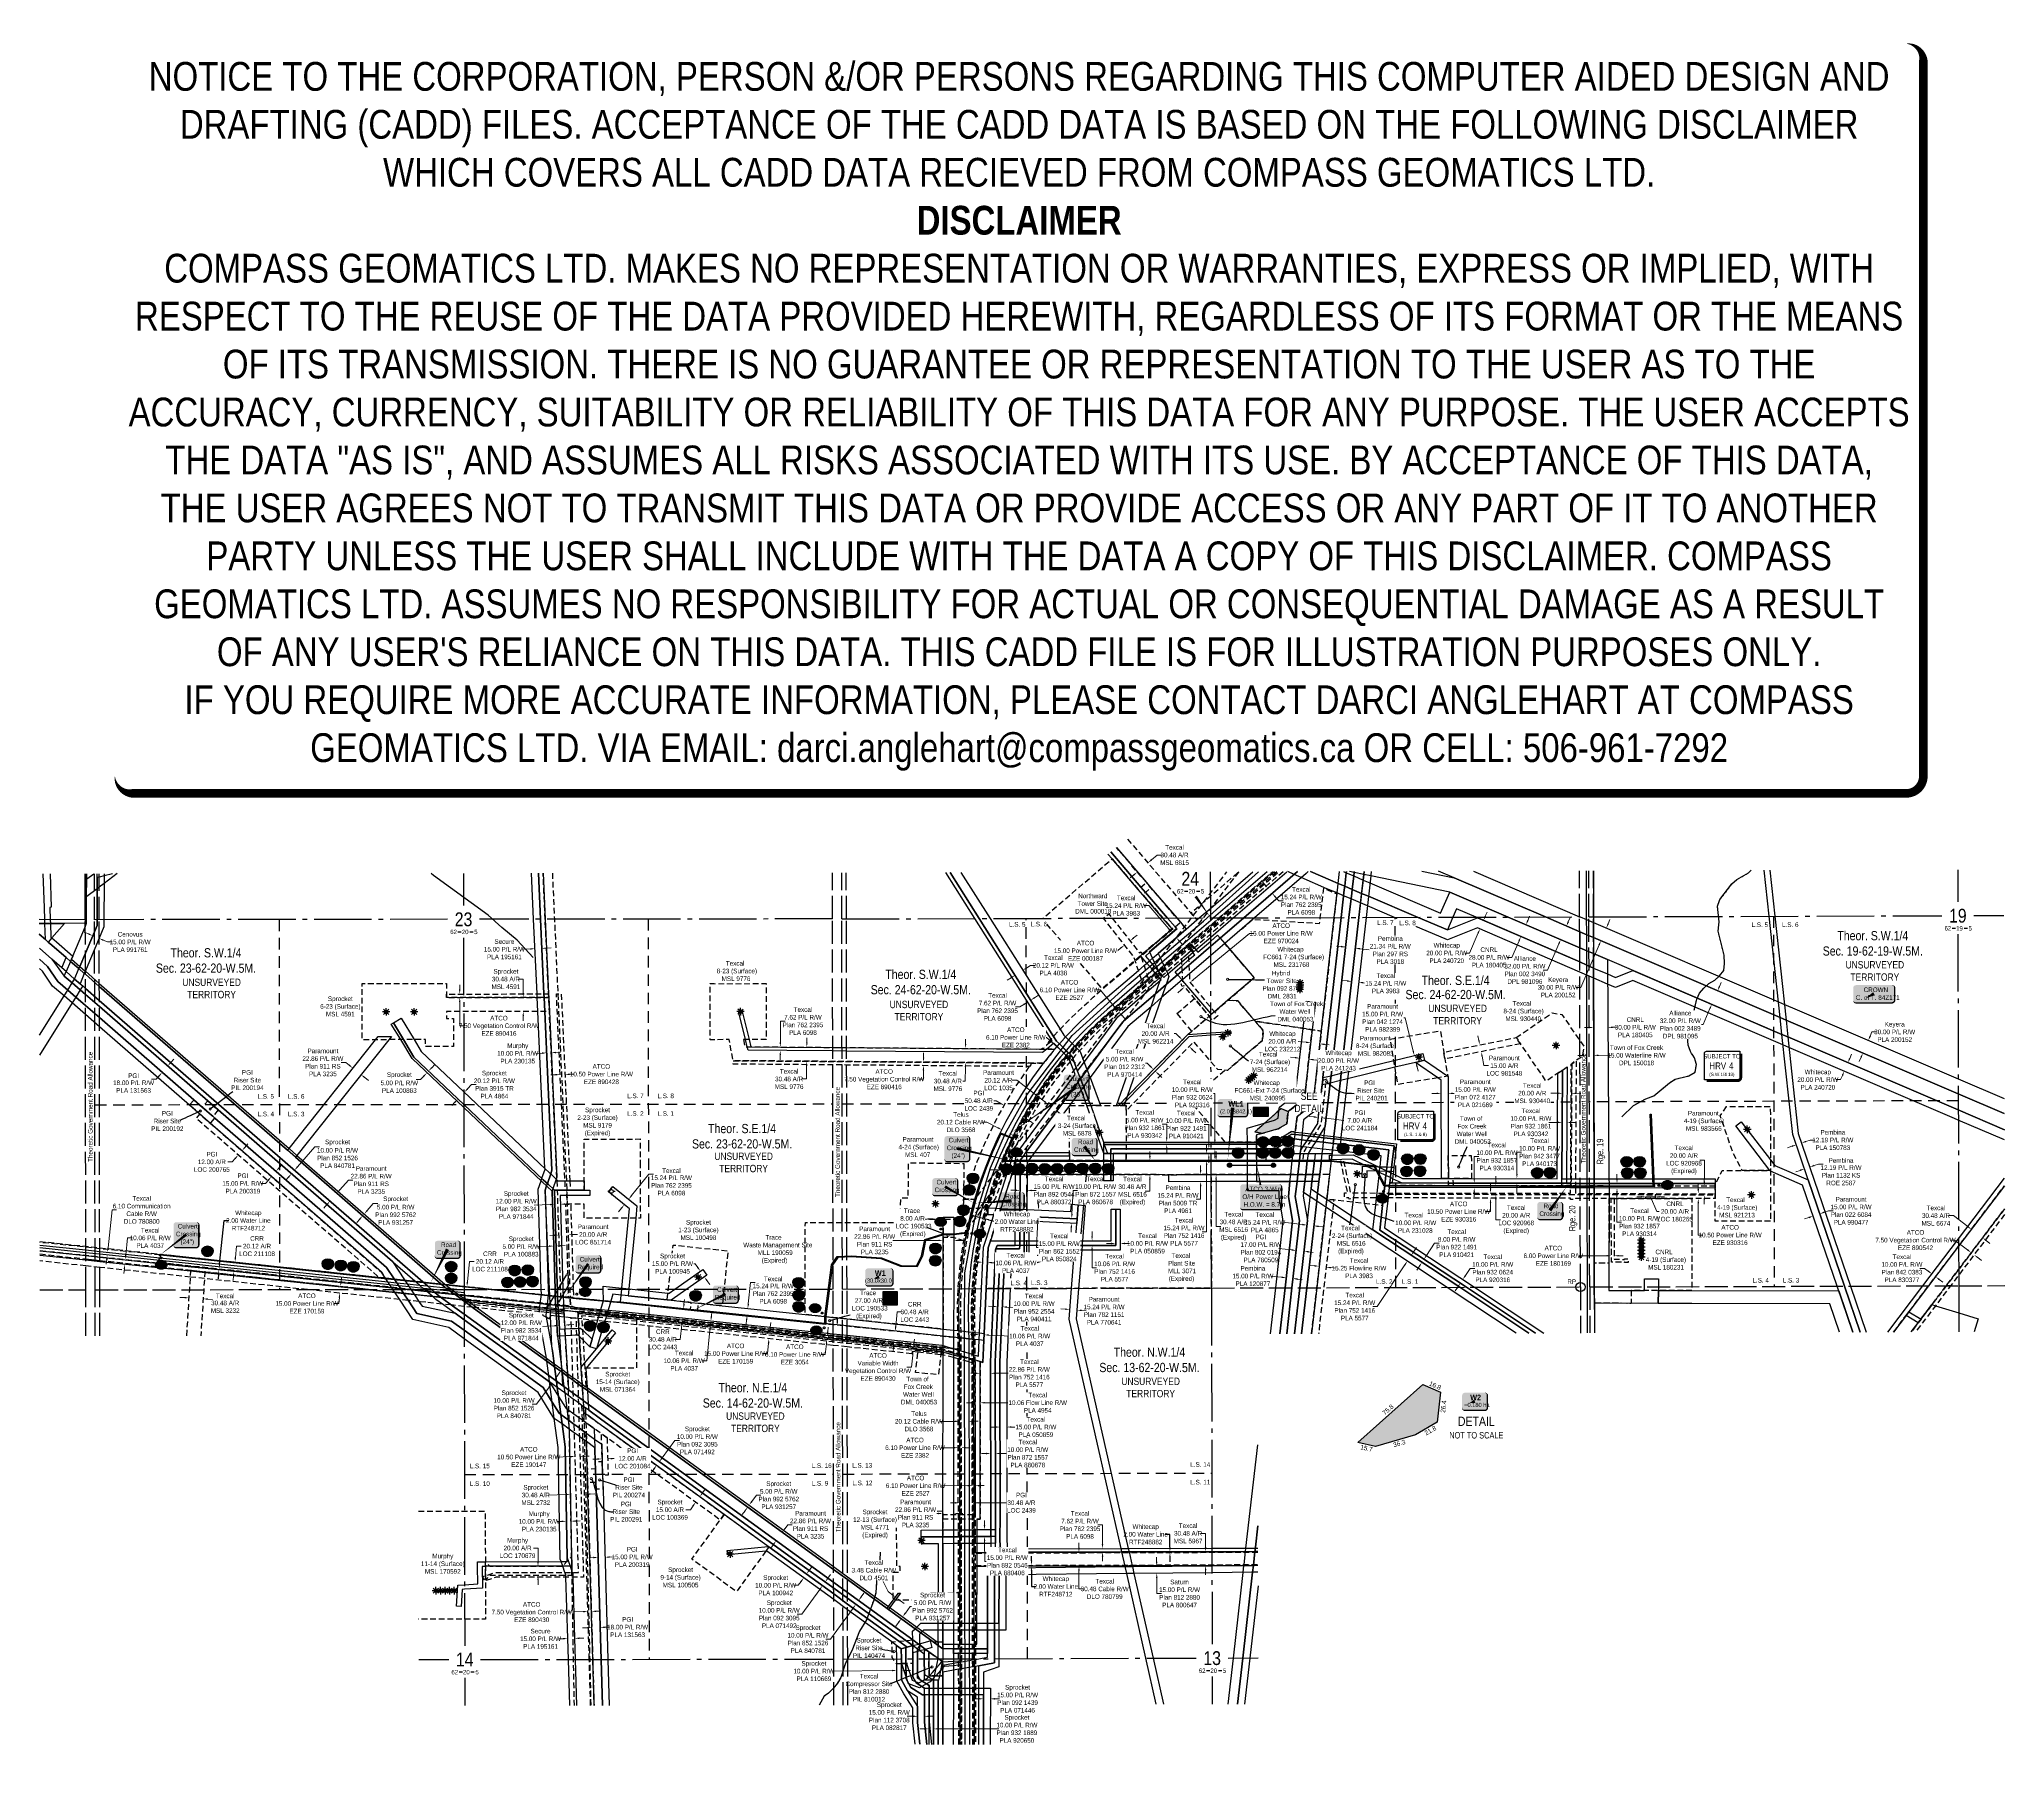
# Model space of a CAD drawing. Extents: x 506297 to 510567, y 6023715 to 6027460.
import ezdxf
from ezdxf.enums import TextEntityAlignment as Align

# ---------------------------------------------------------------- set-up
doc = ezdxf.new("R2010")
doc.units = 0
doc.header["$LTSCALE"] = 5
doc.header["$PDMODE"] = 34
doc.header["$PDSIZE"] = 0.05
for name, pattern in [('foc-ACCESSROAD', [3.75, 2.5, -1.25]), ('foc-FLOWLINE', [3.75, 2.5, -1.25]), ('foc-LSD', [8, 5, -3]), ('foc-QUARTERLINE', [33, 25, -3, 2, -3]), ('foc-UNSURVEYED', [12.5, 10, -2.5]), ('foc-WHEELTRACKS', [2, 0.4, -1.6]), ('POWERLINE5', [7.8, 2.4, -0.6, 0.6, -0.6, 0.6, -0.6, 2.4])]:
    doc.linetypes.add(name, pattern=pattern)
doc.layers.get('Defpoints').update_dxf_attribs({"color": 9})
for name, color, linetype in [('10', 1, 'Continuous'), ('35', 37, 'Continuous'), ('9', 3, 'Continuous'), ('AS-DRILL-T', 8, 'Continuous'), ('AS-POWER', 104, 'foc-POWER'), ('AS-POWER-EXISTING', 72, 'POWERLINE5'), ('AS-POWER-T', 104, 'Continuous'), ('AS-TELUS', 224, 'foc-TEL'), ('C-AR', 13, 'foc-ACCESSROAD'), ('C-RW', 13, 'Continuous'), ('C-SYMBOL', 7, 'Continuous'), ('C-WS', 13, 'foc-ACCESSROAD'), ('C-WS-S', 13, 'Continuous'), ('CG-NOTES', 7, 'Continuous'), ('CTW', 7, 'Continuous'), ('D-TXT', 6, 'Continuous'), ('DETAIL-T', 7, 'Continuous'), ('F-AR', 190, 'foc-ACCESSROAD'), ('F-EZE', 190, 'foc-FLOWLINE'), ('F-FLOWLINE', 190, 'foc-FLOWLINE'), ('F-RW', 190, 'Continuous'), ('F-WS', 190, 'foc-ACCESSROAD'), ('F-WS-S', 190, 'Continuous'), ('L-QSEC', 8, 'foc-QUARTERLINE'), ('L-ROAD-T', 7, 'Continuous'), ('L-SECLBL', 7, 'Continuous'), ('L-SECQ', 8, 'foc-QUARTERLINE'), ('L-SECTION-LSD', 7, 'foc-LSD'), ('L-UNS-T', 3, 'Continuous'), ('L-USEC', 7, 'foc-UNSURVEYED'), ('MSL', 7, 'Continuous'), ('P-CROSSINGS', 250, 'Continuous'), ('P-PROPOSED', 10, 'Continuous'), ('P-PROPOSED-T', 10, 'Continuous'), ('P-TEMP-BLOCKS', 250, 'Continuous'), ('P-TEMP-BLUE', 146, 'Continuous'), ('P-TEMP-H', 41, 'Continuous'), ('P-TEMP_LOG DECK', 46, 'Continuous'), ('P-TEMP_WORKSPACE', 46, 'Continuous'), ('PLA', 7, 'Continuous'), ('T-CREEK', 160, 'Continuous'), ('T-WATER-P3', 160, 'foc-WHEELTRACKS')]:
    doc.layers.add(name, color=color, linetype=linetype)
for name, color, linetype, lineweight in [('C-AR-T', 13, 'Continuous', 9), ('C-RW-T', 13, 'Continuous', 9), ('C-WS-T', 13, 'Continuous', 9), ('F-AR-T', 190, 'Continuous', 9), ('F-EZE-T', 190, 'Continuous', 9), ('F-FLOWLINE-T', 190, 'Continuous', 9), ('F-RW-T', 190, 'Continuous', 9), ('F-WS-T', 190, 'Continuous', 9), ('P-TEMP-T', 46, 'Continuous', 18)]:
    doc.layers.add(name, color=color, linetype=linetype, lineweight=lineweight)
doc.layers.add('DISCLAIMER', color=7, linetype='Continuous', plot=False)
doc.layers.add('P-100m WELL BORE BUFFER', color=7, linetype='Continuous', true_color=0xf5ffd6)
doc.styles.add('100L', font='ARIALN.TTF', dxfattribs={"height": 11})
doc.styles.add('175L', font='ARIALN.TTF', dxfattribs={"height": 20})
doc.styles.add('80', font='ARIALN.TTF', dxfattribs={"height": 10})
doc.styles.add('80CG', font='ARIALN.TTF', dxfattribs={"height": 10})
doc.styles.add('80L', font='ARIALN.TTF', dxfattribs={"height": 10})
doc.styles.add('BOLD', font='ARIALNB.TTF')
doc.styles.add('Crossing', font='ARIALN.TTF', dxfattribs={"height": 10})
doc.styles.add('foc-LtypeFont', font='ARIALN.TTF', dxfattribs={"height": 7.35})
doc.styles.add('HRV', font='ARIALN.TTF', dxfattribs={"height": 3})
doc.styles.add('SIMPLEX', font='ARIALN.TTF')
doc.linetypes.add('foc-POWER', pattern='A,6,-1,["P",foc-LtypeFont,S=0.2,R=0,X=-0.625,Y=-0.75],-1.24,4', length=12.24)
doc.linetypes.add('foc-TEL', pattern='A,2,-1,["T",foc-LtypeFont,S=0.2,R=0,X=-0.425,Y=-0.75],-1.24,8', length=12.24)
doc.linetypes.add('foc-TOPO-flowdirection-NOLINE', pattern='A,0,[">",foc-LtypeFont,S=0.3,R=0,X=0,Y=-0.945],-20,[">",foc-LtypeFont,S=0.3,R=0,X=0,Y=-0.945],0', length=20)
doc.dimstyles.new('Compass 5 000', dxfattribs={"dimscale": 5, "dimtxt": 9, "dimasz": 2, "dimexe": 0.2, "dimexo": 0.0625, "dimgap": 0.5, "dimtad": 0, "dimtih": 1, "dimtoh": 1, "dimzin": 0, "dimdsep": 46, "dimtxsty": '80CG', "dimcen": 0.1, "dimse1": 1, "dimse2": 1, "dimclrd": 256, "dimclrt": 256, "dimaunit": 1, "dimadec": 4, "dimazin": 0, "dimtfac": 0.06, "dimtofl": 0, "dimtmove": 0, "dimatfit": 1, "dimfxl": 0.2, "dimtolj": 1, "dimtzin": 0, "dimlwd": -1, "dimarcsym": 0})

# ---------------------------------------------------------------- blocks, each defined once
blk = doc.blocks.new('L-SECLBL')
at = {"layer": '9', "color": 7}
for p, q in [((-5.1, -27.8), (-12.3, -27.8)), ((20.7, -27.8), (13.5, -27.8))]:
    blk.add_line(p, q, dxfattribs=at)
at = {"layer": '10', "color": 2, "style": 'SIMPLEX'}
blk.add_attdef('SEC', text='', height=30, dxfattribs=at).set_placement((0, 0), align=Align.MIDDLE)
at = {"layer": '10', "color": 5, "style": '80L'}
blk.add_attdef('TWP', text='', height=9.5, dxfattribs=at).set_placement((-14.4, -27.4), align=Align.MIDDLE_RIGHT)
blk.add_attdef('RGE', text='', height=9.5, dxfattribs=at).set_placement((3.6, -27.4), align=Align.MIDDLE_CENTER)
blk.add_attdef('MER', text='', height=9.5, dxfattribs=at).set_placement((23.2, -27.4), align=Align.MIDDLE_LEFT)
blk = doc.blocks.new('GAS')
h = blk.add_hatch(color=255)
h.dxf.hatch_style = 1
edge = h.paths.add_edge_path()
edge.add_arc((0, 0), 0.9, 0, 360)
for p, q in [((-0.81, 0), (-1.62, 0)), ((-0.57, 0.57), (-1.14, 1.14)), ((0, 0.81), (0, 1.62)), ((0.57, 0.57), (1.14, 1.14)), ((1.62, 0), (0.81, 0)), ((-0.57, -0.57), (-1.14, -1.14)), ((0, -0.81), (0, -1.62)), ((1.14, -1.14), (0.57, -0.57))]:
    blk.add_line(p, q)
blk.add_circle((0, 0), 0.8)
blk = doc.blocks.new('*D420')
at = {"layer": 'Defpoints', "color": 0, "transparency": 16777216}
for p in [(508260.7, 6024849.9), (508260.7, 6024808.9), (508283.6, 6024808.9)]:
    blk.add_point(p, dxfattribs=at)
at = {"layer": 'F-RW-T', "transparency": 16777216}
for p, q in [((508250.7, 6024850), (508151.3, 6024850)), ((508293.6, 6024849.9), (508303.6, 6024849.9))]:
    blk.add_line(p, q, dxfattribs=at)
for points in [[(508250.7, 6024851.6), (508250.7, 6024848.3), (508260.7, 6024849.9)], [(508293.6, 6024851.6), (508293.6, 6024848.3), (508283.6, 6024849.9)]]:
    blk.add_solid(points, dxfattribs=at)
at = {"layer": 'F-RW-T', "transparency": 16777216, "insert": (508111.8, 6024850), "char_height": 10, "attachment_point": 5, "style": '80CG'}
blk.add_mtext('\\A1;Paramount\\P22.86 P/L R/W\\PPlan 911 RS\\PPLA 3235', dxfattribs=at)
blk = doc.blocks.new('*D421')
at = {"layer": 'Defpoints', "color": 0, "transparency": 16777216}
for p in [(508217.9, 6025229.7), (508227.2, 6025229.7), (508227.3, 6025237.2)]:
    blk.add_point(p, dxfattribs=at)
at = {"layer": 'F-EZE-T', "transparency": 16777216}
for p, q in [((508218, 6025247.3), (508218.1, 6025257.3)), ((508217.8, 6025219.7), (508217.6, 6025200.2)), ((508217.6, 6025200.2), (508207.6, 6025200.2))]:
    blk.add_line(p, q, dxfattribs=at)
for points in [[(508216.4, 6025247.3), (508219.7, 6025247.3), (508217.9, 6025237.3)], [(508216.1, 6025219.8), (508219.5, 6025219.7), (508217.9, 6025229.7)]]:
    blk.add_solid(points, dxfattribs=at)
at = {"layer": 'F-EZE-T', "transparency": 16777216, "insert": (508132.5, 6025200.2), "char_height": 10, "attachment_point": 5, "style": '80CG'}
blk.add_mtext('\\A1;ATCO\\P7.50 Vegetation Control R/W\\PEZE 890416', dxfattribs=at)
blk = doc.blocks.new('*D422')
at = {"layer": 'Defpoints', "color": 0, "transparency": 16777216}
blk.add_point((508310.8, 6025267.1), dxfattribs=at)
at = {"layer": 'F-AR-T', "transparency": 16777216}
for p, q in [((508309.4, 6025277.1), (508309.5, 6025287.1)), ((508309, 6025226.6), (508308.8, 6025196.2)), ((508308.8, 6025196.2), (508298.8, 6025196.2))]:
    blk.add_line(p, q, dxfattribs=at)
for points in [[(508307.8, 6025277.1), (508311.1, 6025277.1), (508309.4, 6025267.1)], [(508307.4, 6025226.6), (508310.7, 6025226.6), (508309.1, 6025236.6)]]:
    blk.add_solid(points, dxfattribs=at)
at = {"layer": 'F-AR-T', "transparency": 16777216, "insert": (508270.9, 6025196.2), "char_height": 10, "attachment_point": 5, "style": '80CG', "bg_fill": 3, "box_fill_scale": 1.1, "bg_fill_color": 256, "bg_fill_true_color": 13158600, "bg_fill_transparency": 0}
blk.add_mtext('\\A1;Texcal\\P30.48 A/R\\PMSL 9776', dxfattribs=at)
at = {"layer": 'Defpoints', "color": 0, "transparency": 16777216}
for p in [(508309.1, 6025236.6), (508310.6, 6025236.6)]:
    blk.add_point(p, dxfattribs=at)
blk = doc.blocks.new('*D423')
at = {"layer": 'Defpoints', "color": 0, "transparency": 16777216}
for p in [(508406.4, 6025428.1), (508412.9, 6025432.2), (508450.9, 6025372.1)]:
    blk.add_point(p, dxfattribs=at)
at = {"layer": 'F-RW-T', "transparency": 16777216}
for p, q in [((508459.3, 6025377.4), (508467.8, 6025382.8)), ((508427.5, 6025357.3), (508417.5, 6025357.3)), ((508436, 6025362.7), (508427.5, 6025357.3))]:
    blk.add_line(p, q, dxfattribs=at)
for points in [[(508458.4, 6025378.8), (508460.2, 6025376), (508450.9, 6025372.1)], [(508435.1, 6025364.1), (508436.9, 6025361.3), (508444.4, 6025368)]]:
    blk.add_solid(points, dxfattribs=at)
at = {"layer": 'F-RW-T', "transparency": 16777216, "insert": (508378.8, 6025357.3), "char_height": 10, "attachment_point": 5, "style": '80CG'}
blk.add_mtext('\\A1;Texcal\\P7.62 P/L R/W\\PPlan 762 2395\\PPLA 6098', dxfattribs=at)
blk = doc.blocks.new('*D424')
at = {"layer": 'Defpoints', "color": 0, "transparency": 16777216}
for p in [(508381.6, 6025481.6), (508398.6, 6025492.4), (508433.7, 6025436.9)]:
    blk.add_point(p, dxfattribs=at)
at = {"layer": 'F-RW-T', "transparency": 16777216}
for p, q in [((508408.2, 6025420.8), (508399.8, 6025415.4)), ((508442.1, 6025442.2), (508450.6, 6025447.6)), ((508450.6, 6025447.6), (508460.6, 6025447.6))]:
    blk.add_line(p, q, dxfattribs=at)
for points in [[(508407.3, 6025422.2), (508409.1, 6025419.4), (508416.7, 6025426.1)], [(508441.2, 6025443.6), (508443, 6025440.8), (508433.7, 6025436.9)]]:
    blk.add_solid(points, dxfattribs=at)
at = {"layer": 'F-RW-T', "transparency": 16777216, "insert": (508500.1, 6025447.6), "char_height": 10, "attachment_point": 5, "style": '80CG'}
blk.add_mtext('\\A1;Texcal\\P20.12 P/L R/W\\PPLA 4038', dxfattribs=at)
blk = doc.blocks.new('*D425')
at = {"layer": 'Defpoints', "color": 0, "transparency": 16777216}
for p in [(508643.5, 6025530.4), (508654.9, 6025491.6)]:
    blk.add_point(p, dxfattribs=at)
at = {"layer": 'F-EZE-T', "transparency": 16777216}
for p, q in [((508674.5, 6025507.1), (508682.4, 6025513.2)), ((508639.1, 6025479.3), (508629.1, 6025479.3)), ((508647, 6025485.4), (508639.1, 6025479.3))]:
    blk.add_line(p, q, dxfattribs=at)
for points in [[(508673.5, 6025508.4), (508675.6, 6025505.7), (508666.7, 6025500.9)], [(508646, 6025486.8), (508648, 6025484.1), (508654.9, 6025491.6)]]:
    blk.add_solid(points, dxfattribs=at)
at = {"layer": 'F-EZE-T', "transparency": 16777216, "insert": (508570, 6025479.3), "char_height": 10, "attachment_point": 5, "style": '80CG', "bg_fill": 3, "box_fill_scale": 1.1, "bg_fill_color": 256, "bg_fill_true_color": 13158600, "bg_fill_transparency": 0}
blk.add_mtext('\\A1;ATCO\\P15.00 Power Line R/W\\PEZE 000187', dxfattribs=at)
at = {"layer": 'Defpoints', "color": 0, "transparency": 16777216}
blk.add_point((508631.7, 6025521.2), dxfattribs=at)
blk = doc.blocks.new('*D426')
at = {"layer": 'Defpoints', "color": 0, "transparency": 16777216}
for p in [(508405.5, 6025163.5), (508393.1, 6025143.1), (508449.2, 6025137.1)]:
    blk.add_point(p, dxfattribs=at)
at = {"layer": 'F-WS-T', "transparency": 16777216}
for p, q in [((508376, 6025153.5), (508366, 6025153.5)), ((508384.6, 6025148.3), (508376, 6025153.5)), ((508445.3, 6025111.5), (508453.9, 6025106.3))]:
    blk.add_line(p, q, dxfattribs=at)
for points in [[(508385.4, 6025149.7), (508383.7, 6025146.9), (508393.1, 6025143.1)], [(508446.2, 6025112.9), (508444.5, 6025110.1), (508436.8, 6025116.7)]]:
    blk.add_solid(points, dxfattribs=at)
at = {"layer": 'F-WS-T', "transparency": 16777216, "insert": (508338.1, 6025153.5), "char_height": 10, "attachment_point": 5, "style": '80CG', "bg_fill": 3, "box_fill_scale": 1.1, "bg_fill_color": 256, "bg_fill_true_color": 13158600, "bg_fill_transparency": 0}
blk.add_mtext('\\A1;PGI\\P50.48 A/R\\PLOC 2439', dxfattribs=at)
blk = doc.blocks.new('*D427')
at = {"layer": 'Defpoints', "color": 0, "transparency": 16777216}
for p in [(508381.4, 6025076.2), (508388.5, 6025090.2), (508399.4, 6025067.1)]:
    blk.add_point(p, dxfattribs=at)
at = {"layer": 'F-RW-T', "transparency": 16777216}
for p, q in [((508355.3, 6025106.9), (508345.3, 6025106.9)), ((508379.5, 6025094.7), (508355.3, 6025106.9)), ((508415.4, 6025076.7), (508424.3, 6025072.2))]:
    blk.add_line(p, q, dxfattribs=at)
for points in [[(508380.3, 6025096.2), (508378.8, 6025093.2), (508388.5, 6025090.2)], [(508416.1, 6025078.2), (508414.6, 6025075.2), (508406.5, 6025081.2)]]:
    blk.add_solid(points, dxfattribs=at)
at = {"layer": 'F-RW-T', "transparency": 16777216, "insert": (508299.4, 6025106.9), "char_height": 10, "attachment_point": 5, "style": '80CG'}
blk.add_mtext('\\A1;Telus\\P20.12 Cable R/W\\PDLO 3568', dxfattribs=at)
blk = doc.blocks.new('*D428')
at = {"layer": 'Defpoints', "color": 0, "transparency": 16777216}
for p in [(508501.4, 6025162.5), (508488.6, 6025145.9), (508517.1, 6025150.4)]:
    blk.add_point(p, dxfattribs=at)
at = {"layer": 'F-AR-T', "transparency": 16777216}
for p, q in [((508420.9, 6025198), (508410.9, 6025198)), ((508480.6, 6025152), (508420.9, 6025198)), ((508512.2, 6025127.7), (508520.2, 6025121.6))]:
    blk.add_line(p, q, dxfattribs=at)
for points in [[(508481.7, 6025153.3), (508479.6, 6025150.6), (508488.6, 6025145.9)], [(508513.2, 6025129), (508511.2, 6025126.3), (508504.3, 6025133.8)]]:
    blk.add_solid(points, dxfattribs=at)
at = {"layer": 'F-AR-T', "transparency": 16777216, "insert": (508380.8, 6025198), "char_height": 10, "attachment_point": 5, "style": '80CG'}
blk.add_mtext('\\A1;Paramount\\P20.12 A/R\\PLOC 1035', dxfattribs=at)
blk = doc.blocks.new('*D429')
at = {"layer": 'Defpoints', "color": 0, "transparency": 16777216}
for p in [(508638.2, 6025348.5), (508639.8, 6025349.8), (508642.2, 6025343.9)]:
    blk.add_point(p, dxfattribs=at)
at = {"layer": 'F-EZE-T', "transparency": 16777216}
for p, q in [((508601.5, 6025394.2), (508591.5, 6025394.2)), ((508633.2, 6025357.4), (508601.5, 6025394.2)), ((508650.3, 6025337.6), (508656.8, 6025330))]:
    blk.add_line(p, q, dxfattribs=at)
for points in [[(508634.5, 6025358.5), (508632, 6025356.3), (508639.8, 6025349.8)], [(508651.5, 6025338.7), (508649, 6025336.5), (508643.7, 6025345.2)]]:
    blk.add_solid(points, dxfattribs=at)
at = {"layer": 'F-EZE-T', "transparency": 16777216, "insert": (508535.2, 6025394.2), "char_height": 10, "attachment_point": 5, "style": '80CG'}
blk.add_mtext('\\A1;ATCO\\P6.10 Power Line R/W\\PEZE 2527', dxfattribs=at)
blk = doc.blocks.new('*D430')
at = {"layer": 'Defpoints', "color": 0, "transparency": 16777216}
for p in [(508660.7, 6025023.4), (508660.7, 6024992.9), (508709.8, 6024992.9)]:
    blk.add_point(p, dxfattribs=at)
at = {"layer": 'F-AR-T', "transparency": 16777216}
for p, q in [((508709.9, 6025033.4), (508709.9, 6025043.4)), ((508709.8, 6024956.9), (508699.8, 6024956.9)), ((508709.8, 6024982.9), (508709.8, 6024956.9))]:
    blk.add_line(p, q, dxfattribs=at)
for points in [[(508708.2, 6025033.4), (508711.5, 6025033.4), (508709.9, 6025023.4)], [(508708.2, 6024982.9), (508711.5, 6024982.9), (508709.8, 6024992.9)]]:
    blk.add_solid(points, dxfattribs=at)
at = {"layer": 'F-AR-T', "transparency": 16777216, "insert": (508671.9, 6024956.9), "char_height": 10, "attachment_point": 5, "style": '80CG'}
blk.add_mtext('\\A1;Texcal\\P30.48 A/R\\PMSL 6516\\P(Expired)', dxfattribs=at)
blk = doc.blocks.new('*D431')
at = {"layer": 'Defpoints', "color": 0, "transparency": 16777216}
for p in [(508427.7, 6024956.4), (508442.7, 6024958.7), (508442.7, 6024956.2)]:
    blk.add_point(p, dxfattribs=at)
at = {"layer": 'F-RW-T', "transparency": 16777216}
for p, q in [((508417.7, 6024958.8), (508407.7, 6024958.9)), ((508452.7, 6024958.6), (508462.7, 6024958.5))]:
    blk.add_line(p, q, dxfattribs=at)
for points in [[(508417.7, 6024960.5), (508417.7, 6024957.2), (508427.7, 6024958.8)], [(508452.7, 6024960.2), (508452.7, 6024956.9), (508442.7, 6024958.7)]]:
    blk.add_solid(points, dxfattribs=at)
at = {"layer": 'F-RW-T', "transparency": 16777216, "insert": (508501.8, 6024958.5), "char_height": 10, "attachment_point": 5, "style": '80CG'}
blk.add_mtext('\\A1;Texcal\\P15.00 P/L R/W\\PPlan 892 0544\\PPLA 880372', dxfattribs=at)
blk = doc.blocks.new('*D432')
at = {"layer": 'Defpoints', "color": 0, "transparency": 16777216}
for p in [(508346.1, 6024790.3), (508356.1, 6024789.8), (508356.7, 6024802.1)]:
    blk.add_point(p, dxfattribs=at)
at = {"layer": 'F-RW-T', "transparency": 16777216}
for p, q in [((508336.6, 6024802.9), (508326.6, 6024803.4)), ((508366.7, 6024801.6), (508379.6, 6024801))]:
    blk.add_line(p, q, dxfattribs=at)
for points in [[(508336.7, 6024804.6), (508336.6, 6024801.3), (508346.6, 6024802.5)], [(508366.7, 6024803.3), (508366.6, 6024799.9), (508356.7, 6024802.1)]]:
    blk.add_solid(points, dxfattribs=at)
at = {"layer": 'F-RW-T', "transparency": 16777216, "insert": (508418.7, 6024801), "char_height": 10, "attachment_point": 5, "style": '80CG', "bg_fill": 3, "box_fill_scale": 1.1, "bg_fill_color": 256, "bg_fill_true_color": 13158600, "bg_fill_transparency": 0}
blk.add_mtext('\\A1;Texcal\\P10.06 P/L R/W\\PPLA 4037', dxfattribs=at)
blk = doc.blocks.new('*D433')
at = {"layer": 'Defpoints', "color": 0, "transparency": 16777216}
for p in [(508572.4, 6024849.1), (508572.4, 6024839), (508584.2, 6024839)]:
    blk.add_point(p, dxfattribs=at)
at = {"layer": 'F-RW-T', "transparency": 16777216}
for p, q in [((508584.2, 6024859.1), (508584.2, 6024869.1)), ((508584.1, 6024790.7), (508584.2, 6024819)), ((508584.2, 6024829), (508584.2, 6024819)), ((508594.1, 6024790.7), (508584.1, 6024790.7))]:
    blk.add_line(p, q, dxfattribs=at)
for points in [[(508582.5, 6024859.1), (508585.8, 6024859.1), (508584.2, 6024849.1)], [(508582.5, 6024829), (508585.8, 6024829), (508584.2, 6024839)]]:
    blk.add_solid(points, dxfattribs=at)
at = {"layer": 'F-RW-T', "transparency": 16777216, "insert": (508633.2, 6024790.7), "char_height": 10, "attachment_point": 5, "style": '80CG'}
blk.add_mtext('\\A1;Texcal\\P10.06 P/L R/W\\PPlan 752 1416\\PPLA 5577', dxfattribs=at)
blk = doc.blocks.new('*D434')
at = {"layer": 'Defpoints', "color": 0, "transparency": 16777216}
for p in [(508635.5, 6024908.2), (508645.5, 6024908.2), (508645.5, 6024843.3)]:
    blk.add_point(p, dxfattribs=at)
at = {"layer": 'F-RW-T', "transparency": 16777216}
for p, q in [((508625.5, 6024843.3), (508615.5, 6024843.3)), ((508655.5, 6024843.3), (508665.5, 6024843.3))]:
    blk.add_line(p, q, dxfattribs=at)
for points in [[(508625.5, 6024845), (508625.5, 6024841.6), (508635.5, 6024843.3)], [(508655.5, 6024845), (508655.5, 6024841.6), (508645.5, 6024843.3)]]:
    blk.add_solid(points, dxfattribs=at)
at = {"layer": 'F-RW-T', "transparency": 16777216, "insert": (508704.6, 6024843.3), "char_height": 10, "attachment_point": 5, "style": '80CG'}
blk.add_mtext('\\A1;Texcal\\P10.00 P/L R/W\\PPLA 050859', dxfattribs=at)
blk = doc.blocks.new('*D435')
at = {"layer": 'Defpoints', "color": 0, "transparency": 16777216}
for p in [(508538.8, 6024733.2), (508554, 6024732), (508551.3, 6024698.6)]:
    blk.add_point(p, dxfattribs=at)
at = {"layer": 'F-RW-T', "transparency": 16777216}
for p, q in [((508526.2, 6024700.6), (508516.2, 6024701.4)), ((508561.3, 6024697.8), (508571.2, 6024697))]:
    blk.add_line(p, q, dxfattribs=at)
for points in [[(508526.3, 6024702.2), (508526, 6024698.9), (508536.1, 6024699.8)], [(508561.4, 6024699.4), (508561.1, 6024696.1), (508551.3, 6024698.6)]]:
    blk.add_solid(points, dxfattribs=at)
at = {"layer": 'F-RW-T', "transparency": 16777216, "insert": (508610.3, 6024697), "char_height": 10, "attachment_point": 5, "style": '80CG'}
blk.add_mtext('\\A1;Paramount\\P15.24 P/L R/W\\PPlan 782 1151\\PPLA 770641', dxfattribs=at)
blk = doc.blocks.new('*D436')
at = {"layer": 'Defpoints', "color": 0, "transparency": 16777216}
for p in [(508807.6, 6024992.9), (508807.6, 6024977.6), (508820.1, 6024977.6)]:
    blk.add_point(p, dxfattribs=at)
at = {"layer": 'F-RW-T', "transparency": 16777216}
for p, q in [((508820.1, 6025002.9), (508820, 6025012.9)), ((508820.1, 6024967.6), (508820.1, 6024957.6)), ((508820.1, 6024939.3), (508820.1, 6024957.6)), ((508810.1, 6024939.3), (508820.1, 6024939.3))]:
    blk.add_line(p, q, dxfattribs=at)
for points in [[(508821.7, 6025002.9), (508818.4, 6025002.9), (508820.1, 6024992.9)], [(508821.8, 6024967.6), (508818.4, 6024967.6), (508820.1, 6024977.6)]]:
    blk.add_solid(points, dxfattribs=at)
at = {"layer": 'F-RW-T', "transparency": 16777216, "insert": (508771, 6024939.3), "char_height": 10, "attachment_point": 5, "style": '80CG'}
blk.add_mtext('\\A1;Pembina\\P15.24 P/L R/W\\PPlan 5009 TR\\PPLA 4961', dxfattribs=at)
blk = doc.blocks.new('*D437')
at = {"layer": 'Defpoints', "color": 0, "transparency": 16777216}
for p in [(508732.5, 6025063.7), (508732.5, 6025058.7), (508746.4, 6025063.7)]:
    blk.add_point(p, dxfattribs=at)
at = {"layer": 'F-RW-T', "transparency": 16777216}
for p, q in [((508746.4, 6025102.9), (508736.4, 6025102.9)), ((508746.4, 6025073.7), (508746.4, 6025102.9)), ((508746.4, 6025048.7), (508746.4, 6025038.7))]:
    blk.add_line(p, q, dxfattribs=at)
for points in [[(508748.1, 6025073.7), (508744.8, 6025073.7), (508746.4, 6025063.7)], [(508748.1, 6025048.7), (508744.8, 6025048.7), (508746.4, 6025058.7)]]:
    blk.add_solid(points, dxfattribs=at)
at = {"layer": 'F-RW-T', "transparency": 16777216, "insert": (508698.5, 6025102.9), "char_height": 10, "attachment_point": 5, "style": '80CG'}
blk.add_mtext('\\A1;Texcal\\P5.00 P/L R/W\\PPlan 932 1861\\PPLA 930342', dxfattribs=at)
blk = doc.blocks.new('*D438')
at = {"layer": 'Defpoints', "color": 0, "transparency": 16777216}
for p in [(508831.2, 6025048.7), (508831.2, 6025038.7), (508837.9, 6025048.7)]:
    blk.add_point(p, dxfattribs=at)
at = {"layer": 'F-RW-T', "transparency": 16777216}
for p, q in [((508837.9, 6025101.8), (508827.9, 6025101.8)), ((508837.9, 6025058.7), (508837.9, 6025101.8)), ((508837.9, 6025028.7), (508837.9, 6025018.7))]:
    blk.add_line(p, q, dxfattribs=at)
for points in [[(508839.6, 6025058.7), (508836.3, 6025058.7), (508837.9, 6025048.7)], [(508839.6, 6025028.7), (508836.3, 6025028.7), (508837.9, 6025038.7)]]:
    blk.add_solid(points, dxfattribs=at)
at = {"layer": 'F-RW-T', "transparency": 16777216, "insert": (508788.8, 6025101.8), "char_height": 10, "attachment_point": 5, "style": '80CG'}
blk.add_mtext('\\A1;Texcal\\P10.00 P/L R/W\\PPlan 922 1491\\PPLA 910421', dxfattribs=at)
blk = doc.blocks.new('*D439')
at = {"layer": 'Defpoints', "color": 0, "transparency": 16777216}
for p in [(508831.7, 6025038.7), (508831.7, 6025023.5), (508833.1, 6025023.5)]:
    blk.add_point(p, dxfattribs=at)
at = {"layer": 'F-RW-T', "transparency": 16777216}
for p, q in [((508833.1, 6025048.7), (508833.1, 6025058.7)), ((508833.1, 6025013.5), (508833.1, 6025003.5)), ((508833.2, 6024868.8), (508833.1, 6025003.5)), ((508823.2, 6024868.8), (508833.2, 6024868.8))]:
    blk.add_line(p, q, dxfattribs=at)
for points in [[(508834.8, 6025048.7), (508831.4, 6025048.7), (508833.1, 6025038.7)], [(508834.8, 6025013.5), (508831.4, 6025013.5), (508833.1, 6025023.5)]]:
    blk.add_solid(points, dxfattribs=at)
at = {"layer": 'F-RW-T', "transparency": 16777216, "insert": (508784.1, 6024868.8), "char_height": 10, "attachment_point": 5, "style": '80CG'}
blk.add_mtext('\\A1;Texcal\\P15.24 P/L R/W\\PPlan 752 1416\\PPLA 5577', dxfattribs=at)
blk = doc.blocks.new('*D440')
at = {"layer": 'Defpoints', "color": 0, "transparency": 16777216}
for p in [(508379.4, 6024711.4), (508389.2, 6024705.5), (508389.4, 6024711)]:
    blk.add_point(p, dxfattribs=at)
at = {"layer": 'F-RW-T', "transparency": 16777216}
for p, q in [((508369.2, 6024706.4), (508359.2, 6024706.9)), ((508399.2, 6024705.1), (508419.2, 6024704.2))]:
    blk.add_line(p, q, dxfattribs=at)
for points in [[(508369.3, 6024708.1), (508369.1, 6024704.8), (508379.2, 6024706)], [(508399.2, 6024706.8), (508399.1, 6024703.4), (508389.2, 6024705.5)]]:
    blk.add_solid(points, dxfattribs=at)
at = {"layer": 'F-RW-T', "transparency": 16777216, "insert": (508458.3, 6024704.2), "char_height": 10, "attachment_point": 5, "style": '80CG', "bg_fill": 3, "box_fill_scale": 1.1, "bg_fill_color": 256, "bg_fill_true_color": 13158600, "bg_fill_transparency": 0}
blk.add_mtext('\\A1;Texcal\\P10.00 P/L R/W\\PPlan 952 2554\\PPLA 940411', dxfattribs=at)
blk = doc.blocks.new('*D441')
at = {"layer": 'Defpoints', "color": 0, "transparency": 16777216}
for p in [(508539.6, 6024887.6), (508540, 6024897.5), (508540.1, 6024897.5)]:
    blk.add_point(p, dxfattribs=at)
at = {"layer": 'F-RW-T', "transparency": 16777216}
for p, q in [((508540.5, 6024907.5), (508542.8, 6024958.6)), ((508542.8, 6024958.6), (508552.8, 6024958.6)), ((508539.1, 6024877.6), (508538.7, 6024867.6))]:
    blk.add_line(p, q, dxfattribs=at)
for points in [[(508538.8, 6024907.6), (508542.1, 6024907.5), (508540, 6024897.5)], [(508537.5, 6024877.6), (508540.8, 6024877.5), (508539.6, 6024887.6)]]:
    blk.add_solid(points, dxfattribs=at)
at = {"layer": 'F-RW-T', "transparency": 16777216, "insert": (508591.9, 6024958.6), "char_height": 10, "attachment_point": 5, "style": '80CG'}
blk.add_mtext('\\A1;Texcal\\P10.00 P/L R/W\\PPlan 872 1557\\PPLA 860678', dxfattribs=at)
blk = doc.blocks.new('*D442')
at = {"layer": 'Defpoints', "color": 0, "transparency": 16777216}
for p in [(508510.4, 6024913.9), (508466.8, 6024900.9), (508509.7, 6024898.9)]:
    blk.add_point(p, dxfattribs=at)
at = {"layer": 'F-RW-T', "transparency": 16777216}
for p, q in [((508467.9, 6024925.8), (508468.4, 6024935.8)), ((508463.8, 6024834.7), (508465.9, 6024880.9)), ((508466.4, 6024890.9), (508465.9, 6024880.9)), ((508473.8, 6024834.7), (508463.8, 6024834.7))]:
    blk.add_line(p, q, dxfattribs=at)
for points in [[(508466.3, 6024925.9), (508469.6, 6024925.8), (508467.5, 6024915.8)], [(508464.7, 6024890.9), (508468, 6024890.8), (508466.8, 6024900.9)]]:
    blk.add_solid(points, dxfattribs=at)
at = {"layer": 'F-RW-T', "transparency": 16777216, "insert": (508512.9, 6024834.7), "char_height": 10, "attachment_point": 5, "style": '80CG', "bg_fill": 3, "box_fill_scale": 1.1, "bg_fill_color": 256, "bg_fill_true_color": 13158600, "bg_fill_transparency": 0}
blk.add_mtext('\\A1;Texcal\\P15.00 P/L R/W\\PPlan 862 1552\\PPLA 850824', dxfattribs=at)
blk = doc.blocks.new('*D443')
at = {"layer": 'Defpoints', "color": 0, "transparency": 16777216}
for p in [(508737.4, 6025502), (508757.4, 6025519.3), (508747.3, 6025490.5)]:
    blk.add_point(p, dxfattribs=at)
at = {"layer": 'F-RW-T', "transparency": 16777216}
for p, q in [((508707.4, 6025577.4), (508697.4, 6025577.4)), ((508750.9, 6025526.9), (508707.4, 6025577.4)), ((508773.9, 6025500.2), (508780.4, 6025492.6))]:
    blk.add_line(p, q, dxfattribs=at)
for points in [[(508752.2, 6025527.9), (508749.6, 6025525.8), (508757.4, 6025519.3)], [(508775.1, 6025501.2), (508772.6, 6025499.1), (508767.4, 6025507.7)]]:
    blk.add_solid(points, dxfattribs=at)
at = {"layer": 'F-RW-T', "transparency": 16777216, "insert": (508658.3, 6025577.4), "char_height": 10, "attachment_point": 5, "style": '80CG'}
blk.add_mtext('\\A1;Texcal\\P15.24 P/L R/W\\PPLA 3983', dxfattribs=at)
blk = doc.blocks.new('*D445')
at = {"layer": 'Defpoints', "color": 0, "transparency": 16777216}
for p in [(508795.1, 6025271.4), (508693.1, 6025196), (508707.4, 6025181.9)]:
    blk.add_point(p, dxfattribs=at)
at = {"layer": 'F-AR-T', "transparency": 16777216}
for p, q in [((508766.4, 6025299.4), (508756.4, 6025299.4)), ((508773.6, 6025292.5), (508766.4, 6025299.4)), ((508802.2, 6025264.4), (508809.4, 6025257.4))]:
    blk.add_line(p, q, dxfattribs=at)
for points in [[(508774.7, 6025293.6), (508772.4, 6025291.3), (508780.7, 6025285.5)], [(508803.4, 6025265.6), (508801, 6025263.2), (508795.1, 6025271.4)]]:
    blk.add_solid(points, dxfattribs=at)
at = {"layer": 'F-AR-T', "transparency": 16777216, "insert": (508722.2, 6025299.4), "char_height": 10, "attachment_point": 5, "style": '80CG', "bg_fill": 3, "box_fill_scale": 1.1, "bg_fill_color": 256, "bg_fill_true_color": 13158600, "bg_fill_transparency": 0}
blk.add_mtext('\\A1;Texcal\\P20.00 A/R\\PMSL 962214', dxfattribs=at)
blk = doc.blocks.new('*D446')
at = {"layer": 'Defpoints', "color": 0, "transparency": 16777216}
for p in [(508851, 6025058.7), (508861.2, 6025058.7), (508861.2, 6025048.8)]:
    blk.add_point(p, dxfattribs=at)
at = {"layer": 'F-RW-T', "transparency": 16777216}
for p, q in [((508851, 6025169.3), (508841, 6025169.3)), ((508851, 6025068.7), (508851, 6025169.3)), ((508851, 6025038.7), (508851, 6025028.7))]:
    blk.add_line(p, q, dxfattribs=at)
for points in [[(508852.7, 6025068.7), (508849.3, 6025068.7), (508851, 6025058.7)], [(508852.7, 6025038.7), (508849.4, 6025038.7), (508851, 6025048.7)]]:
    blk.add_solid(points, dxfattribs=at)
at = {"layer": 'F-RW-T', "transparency": 16777216, "insert": (508801.9, 6025169.3), "char_height": 10, "attachment_point": 5, "style": '80CG', "bg_fill": 3, "box_fill_scale": 1.1, "bg_fill_color": 256, "bg_fill_true_color": 13158600, "bg_fill_transparency": 0}
blk.add_mtext('\\A1;Texcal\\P10.00 P/L R/W\\PPlan 932 0624\\PPLA 920316', dxfattribs=at)
blk = doc.blocks.new('*D447')
at = {"layer": 'Defpoints', "color": 0, "transparency": 16777216}
for p in [(508754.5, 6025258.8), (508758.1, 6025255.3), (508721.5, 6025217.9)]:
    blk.add_point(p, dxfattribs=at)
at = {"layer": 'F-RW-T', "transparency": 16777216}
for p, q in [((508703.6, 6025235.4), (508693.6, 6025235.4)), ((508710.8, 6025228.4), (508703.6, 6025235.4)), ((508728.7, 6025210.9), (508735.8, 6025203.9))]:
    blk.add_line(p, q, dxfattribs=at)
for points in [[(508711.9, 6025229.6), (508709.6, 6025227.2), (508717.9, 6025221.4)], [(508729.8, 6025212.1), (508727.5, 6025209.7), (508721.5, 6025217.9)]]:
    blk.add_solid(points, dxfattribs=at)
at = {"layer": 'F-RW-T', "transparency": 16777216, "insert": (508654.9, 6025235.4), "char_height": 10, "attachment_point": 5, "style": '80CG', "bg_fill": 3, "box_fill_scale": 1.1, "bg_fill_color": 256, "bg_fill_true_color": 13158600, "bg_fill_transparency": 0}
blk.add_mtext('\\A1;Texcal\\P5.00 P/L R/W\\PPlan 012 2312\\PPLA 970414', dxfattribs=at)
blk = doc.blocks.new('*D450')
at = {"layer": 'Defpoints', "color": 0, "transparency": 16777216}
for p in [(508795.7, 6025388.9), (508797.2, 6025410.5), (508807.2, 6025398.5)]:
    blk.add_point(p, dxfattribs=at)
at = {"layer": 'F-EZE-T', "transparency": 16777216}
for p, q in [((508804.9, 6025416.9), (508926, 6025517.2)), ((508926, 6025517.2), (508936, 6025517.2)), ((508778, 6025394.6), (508770.3, 6025388.2))]:
    blk.add_line(p, q, dxfattribs=at)
for points in [[(508803.9, 6025418.2), (508806, 6025415.6), (508797.2, 6025410.5)], [(508776.9, 6025395.9), (508779, 6025393.3), (508785.7, 6025401)]]:
    blk.add_solid(points, dxfattribs=at)
at = {"layer": 'F-EZE-T', "transparency": 16777216, "insert": (508995.1, 6025517.2), "char_height": 10, "attachment_point": 5, "style": '80CG'}
blk.add_mtext('\\A1;ATCO\\P15.00 Power Line R/W\\PEZE 970024', dxfattribs=at)
blk = doc.blocks.new('*D451')
at = {"layer": 'Defpoints', "color": 0, "transparency": 16777216}
for p in [(508657.2, 6025680), (508680.3, 6025699.8), (508705.6, 6025670.4)]:
    blk.add_point(p, dxfattribs=at)
at = {"layer": 'F-AR-T', "transparency": 16777216}
for p, q in [((508713.2, 6025676.9), (508725.5, 6025687.4)), ((508725.5, 6025687.4), (508735.5, 6025687.4)), ((508674.9, 6025644), (508667.3, 6025637.5))]:
    blk.add_line(p, q, dxfattribs=at)
for points in [[(508712.1, 6025678.1), (508714.3, 6025675.6), (508705.6, 6025670.4)], [(508673.8, 6025645.3), (508676, 6025642.7), (508682.5, 6025650.5)]]:
    blk.add_solid(points, dxfattribs=at)
at = {"layer": 'F-AR-T', "transparency": 16777216, "insert": (508763.4, 6025687.4), "char_height": 10, "attachment_point": 5, "style": '80CG'}
blk.add_mtext('\\A1;Texcal\\P30.48 A/R\\PMSL 6815', dxfattribs=at)
blk = doc.blocks.new('*D452')
at = {"layer": 'C-AR-T', "transparency": 16777216}
for p, q in [((509049.4, 6025280.4), (509032.1, 6025282.4)), ((509089.1, 6025275.9), (509099.1, 6025274.8))]:
    blk.add_line(p, q, dxfattribs=at)
for points in [[(509049.6, 6025282.1), (509049.2, 6025278.8), (509059.3, 6025279.3)], [(509089.3, 6025277.5), (509088.9, 6025274.2), (509079.2, 6025277)]]:
    blk.add_solid(points, dxfattribs=at)
at = {"layer": 'Defpoints', "color": 0, "transparency": 16777216}
for p in [(509059.3, 6025279.3), (509047.8, 6025178.4), (509067.7, 6025176.2)]:
    blk.add_point(p, dxfattribs=at)
at = {"layer": 'C-AR-T', "transparency": 16777216, "insert": (508997.9, 6025282.4), "char_height": 10, "attachment_point": 5, "style": '80CG'}
blk.add_mtext('\\A1;Whitecap\\P20.00 A/R\\PLOC 232212', dxfattribs=at)
blk = doc.blocks.new('*D453')
at = {"layer": 'Defpoints', "color": 0, "transparency": 16777216}
for p in [(508853.8, 6024992.9), (508864, 6025023.5), (508864, 6024992.9)]:
    blk.add_point(p, dxfattribs=at)
at = {"layer": 'F-AR-T', "transparency": 16777216}
for p, q in [((508853.7, 6025033.5), (508853.7, 6025043.5)), ((508853.8, 6024982.9), (508853.9, 6024880.4)), ((508853.9, 6024880.4), (508863.9, 6024880.4))]:
    blk.add_line(p, q, dxfattribs=at)
for points in [[(508855.4, 6025033.5), (508852.1, 6025033.5), (508853.7, 6025023.5)], [(508855.4, 6024982.9), (508852.1, 6024982.9), (508853.8, 6024992.9)]]:
    blk.add_solid(points, dxfattribs=at)
at = {"layer": 'F-AR-T', "transparency": 16777216, "insert": (508891.8, 6024880.4), "char_height": 10, "attachment_point": 5, "style": '80CG'}
blk.add_mtext('\\A1;Texcal\\P30.48 A/R\\PMSL 6516\\P(Expired)', dxfattribs=at)
blk = doc.blocks.new('*D454')
at = {"layer": 'Defpoints', "color": 0, "transparency": 16777216}
for p in [(509009.3, 6024798.7), (509024.2, 6024797), (509005.9, 6024768.8)]:
    blk.add_point(p, dxfattribs=at)
at = {"layer": 'F-RW-T', "transparency": 16777216}
for p, q in [((508996, 6024769.9), (508972.8, 6024772.5)), ((509030.8, 6024765.9), (509040.7, 6024764.8))]:
    blk.add_line(p, q, dxfattribs=at)
for points in [[(508996.2, 6024771.6), (508995.8, 6024768.2), (509005.9, 6024768.8)], [(509030.9, 6024767.6), (509030.6, 6024764.3), (509020.8, 6024767.1)]]:
    blk.add_solid(points, dxfattribs=at)
at = {"layer": 'F-RW-T', "transparency": 16777216, "insert": (508933.7, 6024772.5), "char_height": 10, "attachment_point": 5, "style": '80CG'}
blk.add_mtext('\\A1;Pembina\\P15.00 P/L R/W\\PPLA 120877', dxfattribs=at)
blk = doc.blocks.new('*D455')
at = {"layer": 'Defpoints', "color": 0, "transparency": 16777216}
for p in [(509027.8, 6024828.2), (509026.3, 6024815.4), (509043.2, 6024813.5)]:
    blk.add_point(p, dxfattribs=at)
at = {"layer": 'F-RW-T', "transparency": 16777216}
for p, q in [((509017.8, 6024829.3), (508990.1, 6024832.5)), ((509054.6, 6024825.1), (509064.5, 6024824))]:
    blk.add_line(p, q, dxfattribs=at)
for points in [[(509018, 6024831), (509017.7, 6024827.7), (509027.8, 6024828.2)], [(509054.8, 6024826.8), (509054.4, 6024823.5), (509044.7, 6024826.3)]]:
    blk.add_solid(points, dxfattribs=at)
at = {"layer": 'F-RW-T', "transparency": 16777216, "insert": (508951, 6024832.5), "char_height": 10, "attachment_point": 5, "style": '80CG'}
blk.add_mtext('\\A1;PGI\\P17.00 P/L R/W\\PPlan 802 0194\\PPLA 780509', dxfattribs=at)
blk = doc.blocks.new('*D456')
at = {"layer": 'Defpoints', "color": 0, "transparency": 16777216}
for p in [(509050.5, 6024877.5), (509051.2, 6024883.3), (509065.6, 6024875.7)]:
    blk.add_point(p, dxfattribs=at)
at = {"layer": 'F-RW-T', "transparency": 16777216}
for p, q in [((509041.2, 6024884.4), (508998.6, 6024889.3)), ((509076.2, 6024880.4), (509086.2, 6024879.3))]:
    blk.add_line(p, q, dxfattribs=at)
for points in [[(509041.4, 6024886.1), (509041, 6024882.7), (509051.2, 6024883.3)], [(509076.4, 6024882.1), (509076, 6024878.8), (509066.3, 6024881.5)]]:
    blk.add_solid(points, dxfattribs=at)
at = {"layer": 'F-RW-T', "transparency": 16777216, "insert": (508959.5, 6024889.3), "char_height": 10, "attachment_point": 5, "style": '80CG'}
blk.add_mtext('\\A1;Texcal\\P15.24 P/L R/W\\PPLA 4865', dxfattribs=at)
blk = doc.blocks.new('*D457')
at = {"layer": 'Defpoints', "color": 0, "transparency": 16777216}
for p in [(509132.2, 6025461.3), (509153.5, 6025458.9), (509156.4, 6025484.9)]:
    blk.add_point(p, dxfattribs=at)
at = {"layer": 'F-RW-T', "transparency": 16777216}
for p, q in [((509125.2, 6025488.4), (509115.3, 6025489.6)), ((509166.4, 6025483.7), (509192.6, 6025480.8))]:
    blk.add_line(p, q, dxfattribs=at)
for points in [[(509125.4, 6025490.1), (509125, 6025486.8), (509135.1, 6025487.3)], [(509166.6, 6025485.4), (509166.2, 6025482.1), (509156.4, 6025484.9)]]:
    blk.add_solid(points, dxfattribs=at)
at = {"layer": 'F-RW-T', "transparency": 16777216, "insert": (509232.2, 6025480.8), "char_height": 10, "attachment_point": 5, "style": '80CG', "bg_fill": 3, "box_fill_scale": 1.1, "bg_fill_color": 256, "bg_fill_true_color": 13158600, "bg_fill_transparency": 0}
blk.add_mtext('\\A1;Pembina\\P21.34 P/L R/W\\PPlan 297 RS\\PPLA 3018', dxfattribs=at)
blk = doc.blocks.new('*D458')
at = {"layer": 'Defpoints', "color": 0, "transparency": 16777216}
blk.add_point((509150.1, 6025429.5), dxfattribs=at)
at = {"layer": 'F-RW-T', "transparency": 16777216}
for p, q in [((509138.3, 6025413.8), (509128.3, 6025414.9)), ((509173.4, 6025409.8), (509183.3, 6025408.6))]:
    blk.add_line(p, q, dxfattribs=at)
for points in [[(509138.5, 6025415.4), (509138.1, 6025412.1), (509148.2, 6025412.7)], [(509173.6, 6025411.4), (509173.2, 6025408.1), (509163.4, 6025410.9)]]:
    blk.add_solid(points, dxfattribs=at)
at = {"layer": 'F-RW-T', "transparency": 16777216, "insert": (509222.4, 6025408.6), "char_height": 10, "attachment_point": 5, "style": '80CG', "bg_fill": 3, "box_fill_scale": 1.1, "bg_fill_color": 256, "bg_fill_true_color": 13158600, "bg_fill_transparency": 0}
blk.add_mtext('\\A1;Texcal\\P15.24 P/L R/W\\PPLA 3983', dxfattribs=at)
at = {"layer": 'Defpoints', "color": 0, "transparency": 16777216}
for p in [(509165.4, 6025427.7), (509163.4, 6025410.9)]:
    blk.add_point(p, dxfattribs=at)
blk = doc.blocks.new('*D459')
at = {"layer": 'Defpoints', "color": 0, "transparency": 16777216}
for p in [(509076.5, 6025121.8), (509083, 6025116.4), (509083.5, 6025121)]:
    blk.add_point(p, dxfattribs=at)
at = {"layer": 'F-AR-T', "transparency": 16777216}
for p, q in [((509066.1, 6025118.3), (509056.2, 6025119.4)), ((509092.9, 6025115.3), (509131.6, 6025110.8))]:
    blk.add_line(p, q, dxfattribs=at)
for points in [[(509066.3, 6025120), (509065.9, 6025116.7), (509076, 6025117.2)], [(509093.1, 6025116.9), (509092.7, 6025113.6), (509083, 6025116.4)]]:
    blk.add_solid(points, dxfattribs=at)
at = {"layer": 'F-AR-T', "transparency": 16777216, "insert": (509165.9, 6025110.8), "char_height": 10, "attachment_point": 5, "style": '80CG'}
blk.add_mtext('\\A1;PGI\\P7.00 A/R\\PLOC 241184', dxfattribs=at)
blk = doc.blocks.new('*D460')
at = {"layer": 'Defpoints', "color": 0, "transparency": 16777216}
for p in [(509079.4, 6024808.3), (509092.9, 6024791.9), (509094.6, 6024806.6)]:
    blk.add_point(p, dxfattribs=at)
at = {"layer": 'F-FLOWLINE-T', "transparency": 16777216}
for p, q in [((509067.8, 6024794.8), (509057.9, 6024795.9)), ((509102.8, 6024790.8), (509112.8, 6024789.6))]:
    blk.add_line(p, q, dxfattribs=at)
for points in [[(509068, 6024796.4), (509067.6, 6024793.1), (509077.7, 6024793.6)], [(509103, 6024792.4), (509102.6, 6024789.1), (509092.9, 6024791.9)]]:
    blk.add_solid(points, dxfattribs=at)
at = {"layer": 'F-FLOWLINE-T', "transparency": 16777216, "insert": (509164.2, 6024789.6), "char_height": 10, "attachment_point": 5, "style": '80CG'}
blk.add_mtext('\\A1;Texcal\\P15.25 Flowline R/W\\PPLA 3983', dxfattribs=at)
blk = doc.blocks.new('*D461')
at = {"layer": 'Defpoints', "color": 0, "transparency": 16777216}
for p in [(509412.8, 6024952.6), (509412.7, 6024941.9), (509450, 6024941.8)]:
    blk.add_point(p, dxfattribs=at)
at = {"layer": 'F-EZE-T', "transparency": 16777216}
for p, q in [((509450, 6024962.5), (509450.1, 6024972.5)), ((509449.9, 6024912.6), (509439.9, 6024912.6)), ((509450, 6024931.8), (509449.9, 6024912.6))]:
    blk.add_line(p, q, dxfattribs=at)
for points in [[(509448.4, 6024962.6), (509451.7, 6024962.5), (509450, 6024952.5)], [(509448.3, 6024931.8), (509451.6, 6024931.8), (509450, 6024941.8)]]:
    blk.add_solid(points, dxfattribs=at)
at = {"layer": 'F-EZE-T', "transparency": 16777216, "insert": (509380.8, 6024912.6), "char_height": 10, "attachment_point": 5, "style": '80CG'}
blk.add_mtext('\\A1;ATCO\\P10.50 Power Line R/W\\PEZE 930316', dxfattribs=at)
blk = doc.blocks.new('*D462')
at = {"layer": 'Defpoints', "color": 0, "transparency": 16777216}
for p in [(509414.6, 6024974.5), (509435.3, 6024974.5), (509435.3, 6024964.4)]:
    blk.add_point(p, dxfattribs=at)
at = {"layer": 'F-RW-T', "transparency": 16777216}
for p, q in [((509414.6, 6024984.5), (509414.7, 6025032.2)), ((509414.7, 6025032.2), (509424.7, 6025032.2)), ((509414.5, 6024954.4), (509414.5, 6024944.4))]:
    blk.add_line(p, q, dxfattribs=at)
for points in [[(509412.9, 6024984.5), (509416.3, 6024984.5), (509414.6, 6024974.5)], [(509412.9, 6024954.4), (509416.2, 6024954.4), (509414.6, 6024964.4)]]:
    blk.add_solid(points, dxfattribs=at)
at = {"layer": 'F-RW-T', "transparency": 16777216, "insert": (509463.8, 6025032.2), "char_height": 10, "attachment_point": 5, "style": '80CG'}
blk.add_mtext('\\A1;Texcal\\P10.00 P/L R/W\\PPlan 932 1857\\PPLA 930314', dxfattribs=at)
blk = doc.blocks.new('*D463')
at = {"layer": 'Defpoints', "color": 0, "transparency": 16777216}
for p in [(509461.6, 6024949.3), (509516.5, 6024969.2), (509516.5, 6024949.2)]:
    blk.add_point(p, dxfattribs=at)
at = {"layer": 'F-AR-T', "transparency": 16777216}
for p, q in [((509461.7, 6024979.3), (509461.7, 6024989.3)), ((509461.6, 6024939.3), (509461.5, 6024929.3)), ((509461.5, 6024894.8), (509461.5, 6024929.3)), ((509471.5, 6024894.8), (509461.5, 6024894.8))]:
    blk.add_line(p, q, dxfattribs=at)
for points in [[(509459.9, 6024939.3), (509463.2, 6024939.3), (509461.6, 6024949.3)], [(509460, 6024979.3), (509463.3, 6024979.3), (509461.6, 6024969.3)]]:
    blk.add_solid(points, dxfattribs=at)
at = {"layer": 'F-AR-T', "transparency": 16777216, "insert": (509505.8, 6024894.8), "char_height": 10, "attachment_point": 5, "style": '80CG'}
blk.add_mtext('\\A1;Texcal\\P20.00 A/R\\PLOC 920968\\P(Expired)', dxfattribs=at)
blk = doc.blocks.new('*D464')
at = {"layer": 'Defpoints', "color": 0, "transparency": 16777216}
for p in [(509507.3, 6024984.3), (509537.9, 6024984.2), (509537.9, 6024974.3)]:
    blk.add_point(p, dxfattribs=at)
at = {"layer": 'F-RW-T', "transparency": 16777216}
for p, q in [((509507.3, 6024994.3), (509507.4, 6025041.5)), ((509507.4, 6025041.5), (509517.4, 6025041.5)), ((509507.3, 6024964.3), (509507.3, 6024954.3))]:
    blk.add_line(p, q, dxfattribs=at)
for points in [[(509505.7, 6024994.3), (509509, 6024994.3), (509507.3, 6024984.3)], [(509505.6, 6024964.3), (509509, 6024964.3), (509507.3, 6024974.3)]]:
    blk.add_solid(points, dxfattribs=at)
at = {"layer": 'F-RW-T', "transparency": 16777216, "insert": (509556.5, 6025041.5), "char_height": 10, "attachment_point": 5, "style": '80CG'}
blk.add_mtext('\\A1;Texcal\\P10.00 P/L R/W\\PPlan 942 3477\\PPLA 940173', dxfattribs=at)
blk = doc.blocks.new('*D465')
at = {"layer": 'Defpoints', "color": 0, "transparency": 16777216}
blk.add_point((509342.7, 6025173.8), dxfattribs=at)
at = {"layer": 'F-RW-T', "transparency": 16777216}
for p, q in [((509332.8, 6025169.4), (509322.8, 6025169.4)), ((509367.8, 6025169.5), (509377.8, 6025169.5))]:
    blk.add_line(p, q, dxfattribs=at)
for points in [[(509332.8, 6025171.1), (509332.8, 6025167.7), (509342.8, 6025169.4)], [(509367.8, 6025171.2), (509367.8, 6025167.8), (509357.8, 6025169.5)]]:
    blk.add_solid(points, dxfattribs=at)
at = {"layer": 'F-RW-T', "transparency": 16777216, "insert": (509416.9, 6025169.5), "char_height": 10, "attachment_point": 5, "style": '80CG', "bg_fill": 3, "box_fill_scale": 1.1, "bg_fill_color": 256, "bg_fill_true_color": 13158600, "bg_fill_transparency": 0}
blk.add_mtext('\\A1;Paramount\\P15.00 P/L R/W\\PPlan 072 4127\\PPLA 021689', dxfattribs=at)
at = {"layer": 'Defpoints', "color": 0, "transparency": 16777216}
for p in [(509357.7, 6025173.8), (509357.8, 6025169.5)]:
    blk.add_point(p, dxfattribs=at)
blk = doc.blocks.new('*D466')
at = {"layer": 'Defpoints', "color": 0, "transparency": 16777216}
for p in [(509265.6, 6025247.1), (509284.4, 6025251.7), (509269.1, 6025232.6)]:
    blk.add_point(p, dxfattribs=at)
at = {"layer": 'F-RW-T', "transparency": 16777216}
for p, q in [((509264.6, 6025333.4), (509254.6, 6025333.4)), ((509282, 6025261.4), (509264.6, 6025333.4)), ((509290.3, 6025227.4), (509292.6, 6025217.7))]:
    blk.add_line(p, q, dxfattribs=at)
for points in [[(509283.6, 6025261.8), (509280.4, 6025261), (509284.4, 6025251.7)], [(509291.9, 6025227.8), (509288.6, 6025227), (509287.9, 6025237.1)]]:
    blk.add_solid(points, dxfattribs=at)
at = {"layer": 'F-RW-T', "transparency": 16777216, "insert": (509215.5, 6025333.4), "char_height": 10, "attachment_point": 5, "style": '80CG', "bg_fill": 3, "box_fill_scale": 1.1, "bg_fill_color": 256, "bg_fill_true_color": 13158600, "bg_fill_transparency": 0}
blk.add_mtext('\\A1;Paramount\\P15.00 P/L R/W\\PPlan 042 1274\\PPLA 982399', dxfattribs=at)
blk = doc.blocks.new('*D468')
at = {"layer": 'Defpoints', "color": 0, "transparency": 16777216}
for p in [(509426.7, 6025274.8), (509448.6, 6025279.2), (509451.6, 6025264.5)]:
    blk.add_point(p, dxfattribs=at)
at = {"layer": 'F-AR-T', "transparency": 16777216}
for p, q in [((509424.7, 6025284.6), (509422.7, 6025294.4)), ((509431.6, 6025250.3), (509435.7, 6025229.7)), ((509435.7, 6025229.7), (509445.7, 6025229.7))]:
    blk.add_line(p, q, dxfattribs=at)
for points in [[(509426.3, 6025284.9), (509423.1, 6025284.2), (509426.7, 6025274.8)], [(509433.2, 6025250.6), (509430, 6025249.9), (509429.6, 6025260.1)]]:
    blk.add_solid(points, dxfattribs=at)
at = {"layer": 'F-AR-T', "transparency": 16777216, "insert": (509480, 6025229.7), "char_height": 10, "attachment_point": 5, "style": '80CG'}
blk.add_mtext('\\A1;Paramount\\P15.00 A/R\\PLOC 981548', dxfattribs=at)
blk = doc.blocks.new('*D469')
at = {"layer": 'Defpoints', "color": 0, "transparency": 16777216}
for p in [(509606.1, 6025169.7), (509606, 6025148.7), (509626, 6025148.6)]:
    blk.add_point(p, dxfattribs=at)
at = {"layer": 'F-AR-T', "transparency": 16777216}
for p, q in [((509596.1, 6025169.8), (509574.9, 6025169.9)), ((509636.1, 6025169.6), (509646.1, 6025169.5))]:
    blk.add_line(p, q, dxfattribs=at)
for points in [[(509596.1, 6025171.4), (509596.1, 6025168.1), (509606.1, 6025169.7)], [(509636.1, 6025171.2), (509636.1, 6025167.9), (509626.1, 6025169.6)]]:
    blk.add_solid(points, dxfattribs=at)
at = {"layer": 'F-AR-T', "transparency": 16777216, "insert": (509540.6, 6025169.9), "char_height": 10, "attachment_point": 5, "style": '80CG', "bg_fill": 3, "box_fill_scale": 1.1, "bg_fill_color": 256, "bg_fill_true_color": 13158600, "bg_fill_transparency": 0}
blk.add_mtext('\\A1;Texcal\\P20.00 A/R\\PMSL 930440', dxfattribs=at)
blk = doc.blocks.new('*D470')
at = {"layer": 'Defpoints', "color": 0, "transparency": 16777216}
for p in [(509605.7, 6025106.4), (509605.7, 6025101.9), (509615.7, 6025101.8)]:
    blk.add_point(p, dxfattribs=at)
at = {"layer": 'F-RW-T', "transparency": 16777216}
for p, q in [((509595.7, 6025106.4), (509576.9, 6025106.5)), ((509625.7, 6025106.3), (509635.7, 6025106.2))]:
    blk.add_line(p, q, dxfattribs=at)
for points in [[(509595.8, 6025108.1), (509595.7, 6025104.7), (509605.7, 6025106.4)], [(509625.7, 6025107.9), (509625.7, 6025104.6), (509615.7, 6025106.3)]]:
    blk.add_solid(points, dxfattribs=at)
at = {"layer": 'F-RW-T', "transparency": 16777216, "insert": (509537.8, 6025106.5), "char_height": 10, "attachment_point": 5, "style": '80CG'}
blk.add_mtext('\\A1;Texcal\\P10.00 P/L R/W\\PPlan 932 1861\\PPLA 930342 ', dxfattribs=at)
blk = doc.blocks.new('*D471')
at = {"layer": 'Defpoints', "color": 0, "transparency": 16777216}
for p in [(509659.1, 6025425.7), (509674.1, 6025425.7), (509659.5, 6025252.1)]:
    blk.add_point(p, dxfattribs=at)
at = {"layer": 'F-RW-T', "transparency": 16777216}
for p, q in [((509649.5, 6025252.1), (509639.5, 6025252)), ((509684.4, 6025252.1), (509712.6, 6025252.2))]:
    blk.add_line(p, q, dxfattribs=at)
for points in [[(509649.5, 6025253.7), (509649.5, 6025250.4), (509659.5, 6025252.1)], [(509684.4, 6025253.8), (509684.4, 6025250.5), (509674.4, 6025252.1)]]:
    blk.add_solid(points, dxfattribs=at)
at = {"layer": 'F-RW-T', "transparency": 16777216, "insert": (509767.3, 6025252.2), "char_height": 10, "attachment_point": 5, "style": '80CG'}
blk.add_mtext('\\A1;Town of Fox Creek\\P15.00 Waterline R/W\\PDPL 150018', dxfattribs=at)
blk = doc.blocks.new('*D472')
at = {"layer": 'Defpoints', "color": 0, "transparency": 16777216}
for p in [(509382.6, 6024757.9), (509388.1, 6024766.2), (509389.8, 6024765.2)]:
    blk.add_point(p, dxfattribs=at)
at = {"layer": 'F-RW-T', "transparency": 16777216}
for p, q in [((509395.3, 6024773.5), (509405.8, 6024789.3)), ((509405.8, 6024789.3), (509415.8, 6024789.3)), ((509378.7, 6024748.5), (509373.2, 6024740.1))]:
    blk.add_line(p, q, dxfattribs=at)
for points in [[(509393.9, 6024774.4), (509396.7, 6024772.6), (509389.8, 6024765.2)], [(509377.3, 6024749.4), (509380.1, 6024747.6), (509384.2, 6024756.8)]]:
    blk.add_solid(points, dxfattribs=at)
at = {"layer": 'F-RW-T', "transparency": 16777216, "insert": (509454.8, 6024789.3), "char_height": 10, "attachment_point": 5, "style": '80CG'}
blk.add_mtext('\\A1;Texcal\\P10.00 P/L R/W\\PPlan 932 0624\\PPLA 920316', dxfattribs=at)
blk = doc.blocks.new('*D473')
at = {"layer": 'Defpoints', "color": 0, "transparency": 16777216}
for p in [(509305.4, 6024809), (509326.4, 6024785.5), (509330.8, 6024792.2)]:
    blk.add_point(p, dxfattribs=at)
at = {"layer": 'F-RW-T', "transparency": 16777216}
for p, q in [((509311, 6024817.3), (509328.5, 6024843.8)), ((509328.5, 6024843.8), (509338.5, 6024843.8)), ((509295.5, 6024794), (509290, 6024785.6))]:
    blk.add_line(p, q, dxfattribs=at)
for points in [[(509309.6, 6024818.2), (509312.3, 6024816.4), (509305.4, 6024809)], [(509294.1, 6024794.9), (509296.9, 6024793), (509301, 6024802.3)]]:
    blk.add_solid(points, dxfattribs=at)
at = {"layer": 'F-RW-T', "transparency": 16777216, "insert": (509376.4, 6024843.8), "char_height": 10, "attachment_point": 5, "style": '80CG'}
blk.add_mtext('\\A1;Texcal\\P8.00 P/L R/W\\PPlan 922 1491\\PPLA 910421', dxfattribs=at)
blk = doc.blocks.new('*D474')
at = {"layer": 'Defpoints', "color": 0, "transparency": 16777216}
for p in [(509270.4, 6024822.6), (509262, 6024809.9), (509269.4, 6024805)]:
    blk.add_point(p, dxfattribs=at)
at = {"layer": 'F-RW-T', "transparency": 16777216}
for p, q in [((509283.3, 6024826), (509288.8, 6024834.4)), ((509263.8, 6024796.6), (509203.9, 6024706.1)), ((509203.9, 6024706.1), (509193.9, 6024706.1))]:
    blk.add_line(p, q, dxfattribs=at)
for points in [[(509281.9, 6024826.9), (509284.7, 6024825.1), (509277.8, 6024817.7)], [(509262.4, 6024797.6), (509265.2, 6024795.7), (509269.4, 6024805)]]:
    blk.add_solid(points, dxfattribs=at)
at = {"layer": 'F-RW-T', "transparency": 16777216, "insert": (509154.9, 6024706.1), "char_height": 10, "attachment_point": 5, "style": '80CG'}
blk.add_mtext('\\A1;Texcal\\P15.24 P/L R/W\\PPlan 752 1416\\PPLA 5577', dxfattribs=at)
blk = doc.blocks.new('*D475')
at = {"layer": 'C-AR-T', "transparency": 16777216}
for p, q in [((509438.7, 6025554.3), (509442.6, 6025563.5)), ((509423.1, 6025518), (509404.5, 6025474.4)), ((509404.5, 6025474.4), (509394.5, 6025474.4))]:
    blk.add_line(p, q, dxfattribs=at)
for points in [[(509437.2, 6025555), (509440.2, 6025553.7), (509434.7, 6025545.1)], [(509421.6, 6025518.7), (509424.7, 6025517.3), (509427.1, 6025527.2)]]:
    blk.add_solid(points, dxfattribs=at)
at = {"layer": 'Defpoints', "color": 0, "transparency": 16777216}
for p in [(509427.1, 6025527.2), (509498, 6025518), (509490.3, 6025500.1)]:
    blk.add_point(p, dxfattribs=at)
at = {"layer": 'C-AR-T', "transparency": 16777216, "insert": (509354.9, 6025474.4), "char_height": 10, "attachment_point": 5, "style": '80CG'}
blk.add_mtext('\\A1;Whitecap\\P20.00 P/L R/W\\PPLA 240720', dxfattribs=at)
blk = doc.blocks.new('*D476')
at = {"layer": 'Defpoints', "color": 0, "transparency": 16777216}
for p in [(509501.6, 6025516.5), (509512.7, 6025542.1), (509516, 6025510.3)]:
    blk.add_point(p, dxfattribs=at)
at = {"layer": 'F-RW-T', "transparency": 16777216}
for p, q in [((509531, 6025545.1), (509535, 6025554.3)), ((509512, 6025501.1), (509496.3, 6025464.9)), ((509496.3, 6025464.9), (509486.3, 6025464.9))]:
    blk.add_line(p, q, dxfattribs=at)
for points in [[(509529.5, 6025545.8), (509532.6, 6025544.4), (509527.1, 6025535.9)], [(509510.5, 6025501.7), (509513.5, 6025500.4), (509516, 6025510.3)]]:
    blk.add_solid(points, dxfattribs=at)
at = {"layer": 'F-RW-T', "transparency": 16777216, "insert": (509446.8, 6025464.9), "char_height": 10, "attachment_point": 5, "style": '80CG'}
blk.add_mtext('\\A1;CNRL\\P28.00 P/L R/W\\PPLA 180405', dxfattribs=at)
blk = doc.blocks.new('*D477')
at = {"layer": 'Defpoints', "color": 0, "transparency": 16777216}
for p in [(509580.6, 6025547.8), (509568, 6025518.4), (509602.4, 6025503.7)]:
    blk.add_point(p, dxfattribs=at)
at = {"layer": 'F-RW-T', "transparency": 16777216}
for p, q in [((509619, 6025542.3), (509622.9, 6025551.5)), ((509598.5, 6025494.5), (509574.1, 6025437.4)), ((509574.1, 6025437.4), (509564.1, 6025437.4))]:
    blk.add_line(p, q, dxfattribs=at)
for points in [[(509597, 6025495.2), (509600, 6025493.8), (509602.4, 6025503.7)], [(509617.4, 6025542.9), (509620.5, 6025541.6), (509615, 6025533.1)]]:
    blk.add_solid(points, dxfattribs=at)
at = {"layer": 'F-RW-T', "transparency": 16777216, "insert": (509524.6, 6025437.4), "char_height": 10, "attachment_point": 5, "style": '80CG'}
blk.add_mtext('\\A1;Alliance\\P32.00 P/L R/W\\PPlan 002 3490\\PDPL 981096', dxfattribs=at)
blk = doc.blocks.new('*D478')
at = {"layer": 'Defpoints', "color": 0, "transparency": 16777216}
for p in [(509683.8, 6025503.6), (509689.7, 6025501.1), (509695.7, 6025531.1)]:
    blk.add_point(p, dxfattribs=at)
at = {"layer": 'F-RW-T', "transparency": 16777216}
for p, q in [((509705.5, 6025537.8), (509709.4, 6025547)), ((509685.8, 6025491.9), (509646.3, 6025399.8)), ((509646.3, 6025399.8), (509636.3, 6025399.8))]:
    blk.add_line(p, q, dxfattribs=at)
for points in [[(509684.3, 6025492.5), (509687.3, 6025491.2), (509689.7, 6025501.1)], [(509704, 6025538.5), (509707, 6025537.2), (509701.5, 6025528.6)]]:
    blk.add_solid(points, dxfattribs=at)
at = {"layer": 'F-RW-T', "transparency": 16777216, "insert": (509596.9, 6025399.8), "char_height": 10, "attachment_point": 5, "style": '80CG'}
blk.add_mtext('\\A1;Keyera\\P30.00 P/L R/W\\PPLA 200152', dxfattribs=at)
blk = doc.blocks.new('*D479')
at = {"layer": 'Defpoints', "color": 0, "transparency": 16777216}
for p in [(509674.3, 6025314.2), (509705.1, 6025314.4), (509705.1, 6025312.9)]:
    blk.add_point(p, dxfattribs=at)
at = {"layer": 'F-RW-T', "transparency": 16777216}
for p, q in [((509664.3, 6025312.6), (509654.3, 6025312.6)), ((509715.1, 6025313), (509725.1, 6025313.1))]:
    blk.add_line(p, q, dxfattribs=at)
for points in [[(509664.3, 6025314.3), (509664.4, 6025311), (509674.3, 6025312.7)], [(509715.1, 6025314.7), (509715.1, 6025311.3), (509705.1, 6025312.9)]]:
    blk.add_solid(points, dxfattribs=at)
at = {"layer": 'F-RW-T', "transparency": 16777216, "insert": (509764.5, 6025313.1), "char_height": 10, "attachment_point": 5, "style": '80CG'}
blk.add_mtext('\\A1;CNRL\\P30.00 P/L R/W\\PPLA 180405', dxfattribs=at)
blk = doc.blocks.new('*D480')
at = {"layer": 'Defpoints', "color": 0, "transparency": 16777216}
for p in [(509712.4, 6024899), (509718.4, 6024899), (509718.5, 6024816.6)]:
    blk.add_point(p, dxfattribs=at)
at = {"layer": 'F-EZE-T', "transparency": 16777216}
for p, q in [((509702.5, 6024816.6), (509642.8, 6024816.5)), ((509728.5, 6024816.7), (509738.5, 6024816.7))]:
    blk.add_line(p, q, dxfattribs=at)
for points in [[(509702.5, 6024818.3), (509702.5, 6024815), (509712.5, 6024816.6)], [(509728.5, 6024818.3), (509728.5, 6024815), (509718.5, 6024816.6)]]:
    blk.add_solid(points, dxfattribs=at)
at = {"layer": 'F-EZE-T', "transparency": 16777216, "insert": (509586.5, 6024816.5), "char_height": 10, "attachment_point": 5, "style": '80CG'}
blk.add_mtext('\\A1;ATCO\\P6.00 Power Line R/W\\PEZE 180169', dxfattribs=at)
blk = doc.blocks.new('HRV')
blk.add_lwpolyline([(-35.1, 31.6), (37.2, 31.6), (37.2, -25.5, -0.414214), (32.2, -30.5), (-40.1, -30.5), (-40.1, 26.6, -0.414214)], format="xyb", close=True)
at = {"const_width": 5, "flags": 128}
blk.add_lwpolyline([(-35.1, -33), (32.2, -33, 0.414214), (39.7, -25.5), (39.7, 26.6)], format="xyb", dxfattribs=at)
at = {"style": '80L'}
blk.add_text('SUBJECT TO', height=9.5, dxfattribs=at).set_placement((-2, 13.1), align=Align.BOTTOM_CENTER)
blk.add_attdef('(N.W.1/4 00)', text='', height=7.12, dxfattribs=at).set_placement((-2, -24.4), align=Align.BOTTOM_CENTER)
at = {"layer": 'CTW', "color": 3, "style": 'HRV'}
blk.add_text('HRV', height=15, dxfattribs=at).set_placement((-10.9, -0.2), align=Align.MIDDLE_CENTER)
blk.add_attdef('0', text='', height=15, dxfattribs=at).set_placement((18.3, -0.2), align=Align.MIDDLE_CENTER)
blk = doc.blocks.new('*U610')
h = blk.add_hatch(color=254)
edge = h.paths.add_edge_path()
edge.add_line((-26.5, -19.9), (26.5, -19.9))
edge.add_arc((26.5, -13.9), 6, 270, 360)
edge.add_line((32.5, -13.9), (32.5, 12.5))
edge.add_arc((26.5, 12.5), 6, 0, 90)
edge.add_line((26.5, 18.5), (-26.5, 18.5))
edge.add_arc((-26.5, 12.5), 6, 90, 180)
edge.add_line((-32.5, 12.5), (-32.5, -13.9))
edge.add_arc((-26.5, -13.9), 6, 180, 270)
at = {"layer": 'P-PROPOSED', "flags": 128}
blk.add_lwpolyline([(-26.5, -19.9, 3, 3, 0), (26.5, -19.9, 3, 3, 0.414214), (32.5, -13.9, 3, 3, 0), (32.5, 12.5, 3, 0, 0.414214), (26.5, 18.5, 0, 0, 0), (-26.5, 18.5, 0, 0, 0.414214), (-32.5, 12.5, 0, 0, 0), (-32.5, -13.9, 0, 3, 0.414214)], format="xyseb", close=True, dxfattribs=at)
blk.add_lwpolyline([(-10.6, -114.4, 0, 7.5, 0), (0, 0, 0, 0, 0)], format="xyseb", dxfattribs=at)
at = {"layer": 'P-PROPOSED'}
for tag, p, height, style in [('TEMP_AREA_W1_001', (-9.2, 2.2), 12, 'BOLD'), ('ENTER_TEXT_001', (-30.7, -12.6), 9, '80')]:
    blk.add_attdef(tag, p, '', height=height, dxfattribs=dict(at, style=style))
blk = doc.blocks.new('Route_Letters')
h = blk.add_hatch(color=255)
h.dxf.hatch_style = 1
edge = h.paths.add_edge_path()
edge.add_ellipse((-0.1, 0.5), major_axis=(-12, 0), ratio=0.789318, start_angle=0, end_angle=360)
at = {"color": 5}
blk.add_open_spline([(-12.3, 0.5), (-12.3, -0.3), (-12.2, -1), (-11.7, -2.8), (-11.1, -3.9), (-9.6, -5.8), (-8.5, -6.7), (-6.2, -8), (-4.9, -8.5), (-2.1, -9.2), (-0.7, -9.3), (2.2, -9.1), (3.6, -8.8), (6.3, -7.9), (7.5, -7.2), (9.5, -5.6), (10.4, -4.6), (11.6, -2.5), (12, -1.4), (12.2, 0.9), (12, 2.1), (11.2, 4.3), (10.5, 5.4), (8.8, 7.2), (7.7, 8), (5.3, 9.2), (3.9, 9.7), (1.1, 10.2), (-0.4, 10.2), (-3.2, 9.9), (-4.6, 9.6), (-7.2, 8.5), (-8.3, 7.7), (-10.2, 6), (-11, 5), (-12, 2.9), (-12.3, 1.7), (-12.3, 0.5), (-12.3, 0.5), (-12.3, 0.5)], degree=3, knots=[0, 0, 0, 0, 0.219529, 0.219529, 0.575727, 0.575727, 0.931924, 0.931924, 1.288121, 1.288121, 1.644318, 1.644318, 2.000515, 2.000515, 2.356712, 2.356712, 2.712909, 2.712909, 3.069107, 3.069107, 3.425304, 3.425304, 3.781501, 3.781501, 4.137698, 4.137698, 4.493895, 4.493895, 4.850092, 4.850092, 5.20629, 5.20629, 5.562487, 5.562487, 5.918684, 5.918684, 6.274881, 6.274881, 6.283185, 6.283185, 6.283185, 6.283185], dxfattribs=at)
at = {"color": 14, "style": 'BOLD'}
blk.add_attdef('A', text='', height=9.5, dxfattribs=at).set_placement((0.2, 1), align=Align.MIDDLE)
blk = doc.blocks.new('AA')
at = {"const_width": 4}
blk.add_lwpolyline([(-1, 0, 1), (1, 0, 1)], format="xyb", close=True, dxfattribs=at)
blk.add_circle((0, 0), 2)
blk = doc.blocks.new('*U492')
at = {"layer": '35', "color": 3}
blk.add_circle((0, 0), 10, dxfattribs=at)
at = {"layer": '35', "color": 3, "style": '80'}
blk.add_attdef('RP_001', (-28.5, 6.6), '', height=10, dxfattribs=at)
blk = doc.blocks.new('*U493')
h = blk.add_hatch(color=59)
edge = h.paths.add_edge_path()
edge.add_line((-21.5, -20), (21.5, -20))
edge.add_arc((21.5, -14), 6, 270, 360)
edge.add_line((27.5, -14), (27.5, 12.5))
edge.add_arc((21.5, 12.5), 6, 0, 90)
edge.add_line((21.5, 18.5), (-21.5, 18.5))
edge.add_arc((-21.5, 12.5), 6, 90, 180)
edge.add_line((-27.5, 12.5), (-27.5, -14))
edge.add_arc((-21.5, -14), 6, 180, 270)
at = {"color": 1, "flags": 128}
blk.add_lwpolyline([(-21.5, -20, 3, 3, 0), (21.5, -20, 3, 3, 0.414214), (27.5, -14, 3, 3, 0), (27.5, 12.5, 3, 0, 0.414214), (21.5, 18.5, 0, 0, 0), (-21.5, 18.5, 0, 0, 0.414214), (-27.5, 12.5, 0, 0, 0), (-27.5, -14, 0, 3, 0.414214)], format="xyseb", close=True, dxfattribs=at)
blk.add_lwpolyline([(23.5, -30.6, 0, 7.5, 0), (0, 0, 0, 0, 0)], format="xyseb", dxfattribs=at)
at = {"color": 1, "style": '80'}
blk.add_attdef('ENTER_TEXT_001', (-36.3, -5), '', height=10, dxfattribs=at)
blk = doc.blocks.new('*U495')
h = blk.add_hatch(color=254)
edge = h.paths.add_edge_path()
edge.add_line((-21.5, -28.5), (21.5, -28.5))
edge.add_arc((21.5, -22.5), 6, 270, 360)
edge.add_line((27.5, -22.5), (27.5, 21))
edge.add_arc((21.5, 21), 6, 0, 90)
edge.add_line((21.5, 27), (-21.5, 27))
edge.add_arc((-21.5, 21), 6, 90, 180)
edge.add_line((-27.5, 21), (-27.5, -22.5))
edge.add_arc((-21.5, -22.5), 6, 180, 270)
at = {"color": 160, "flags": 128}
blk.add_lwpolyline([(-21.5, -28.5, 3, 3, 0), (21.5, -28.5, 3, 3, 0.414214), (27.5, -22.5, 3, 3, 0), (27.5, 21, 3, 0, 0.414214), (21.5, 27, 0, 0, 0), (-21.5, 27, 0, 0, 0.414214), (-27.5, 21, 0, 0, 0), (-27.5, -22.5, 0, 3, 0.414214)], format="xyseb", close=True, dxfattribs=at)
at = {"color": 160, "style": '80'}
blk.add_attdef('ENTER_TEXT_001', (-26.8, -4.9), '', height=10, dxfattribs=at)
blk = doc.blocks.new('*D496')
at = {"layer": 'Defpoints', "color": 0, "transparency": 16777216}
for p in [(508528.6, 6025252.5), (508544, 6025269.9), (508548.5, 6025265.9)]:
    blk.add_point(p, dxfattribs=at)
at = {"layer": 'F-EZE-T', "transparency": 16777216}
for p, q in [((508484.9, 6025291.1), (508474.9, 6025291.1)), ((508521.1, 6025259.1), (508484.9, 6025291.1)), ((508540.6, 6025241.8), (508548.1, 6025235.2))]:
    blk.add_line(p, q, dxfattribs=at)
for points in [[(508522.2, 6025260.3), (508520, 6025257.8), (508528.6, 6025252.5)], [(508541.7, 6025243.1), (508539.5, 6025240.6), (508533.1, 6025248.4)]]:
    blk.add_solid(points, dxfattribs=at)
at = {"layer": 'F-EZE-T', "transparency": 16777216, "insert": (508418.5, 6025291.1), "char_height": 10, "attachment_point": 5, "style": '80CG', "bg_fill": 3, "box_fill_scale": 1.1, "bg_fill_color": 256, "bg_fill_true_color": 13158600, "bg_fill_transparency": 0}
blk.add_mtext('\\A1;ATCO\\P6.10 Power Line R/W\\PEZE 2382', dxfattribs=at)
blk = doc.blocks.new('*D497')
at = {"layer": 'Defpoints', "color": 0, "transparency": 16777216}
for p in [(508348.1, 6024897.7), (508349.2, 6024902), (508351.1, 6024901.5)]:
    blk.add_point(p, dxfattribs=at)
at = {"layer": 'P-TEMP-BLUE', "transparency": 16777216}
for p, q in [((508338.4, 6024900), (508328.7, 6024902.3)), ((508359.8, 6024895), (508378.3, 6024890.6))]:
    blk.add_line(p, q, dxfattribs=at)
for points in [[(508338.8, 6024901.7), (508338, 6024898.4), (508348.1, 6024897.7)], [(508360.2, 6024896.6), (508359.4, 6024893.3), (508350.1, 6024897.3)]]:
    blk.add_solid(points, dxfattribs=at)
at = {"layer": 'P-TEMP-BLUE', "transparency": 16777216, "insert": (508420.8, 6024890.6), "char_height": 10, "attachment_point": 5, "style": '80CG', "bg_fill": 3, "box_fill_scale": 1.1, "bg_fill_color": 256, "bg_fill_true_color": 13158600, "bg_fill_transparency": 0}
blk.add_mtext('\\A1;Whitecap\\P2.00 Water Line\\PRTF248882', dxfattribs=at)
blk = doc.blocks.new('POWERPOLE')
h = blk.add_hatch(color=255)
edge = h.paths.add_edge_path()
edge.add_arc((0, 0), 0.96, 0, 360)
at = {"linetype": 'Continuous'}
for p, q in [((0.68, -0.68), (-0.68, 0.68)), ((-0.68, -0.68), (0.68, 0.68))]:
    blk.add_line(p, q, dxfattribs=at)
blk.add_circle((0, 0), 0.96, dxfattribs=at)
blk = doc.blocks.new('*U625')
h = blk.add_hatch(color=255)
edge = h.paths.add_edge_path()
edge.add_line((-39, -28.5), (39, -28.5))
edge.add_arc((39, -22.5), 6, 270, 360)
edge.add_line((45, -22.5), (45, 21))
edge.add_arc((39, 21), 6, 0, 90)
edge.add_line((39, 27), (-39, 27))
edge.add_arc((-39, 21), 6, 90, 180)
edge.add_line((-45, 21), (-45, -22.5))
edge.add_arc((-39, -22.5), 6, 180, 270)
at = {"color": 104, "flags": 128}
blk.add_lwpolyline([(-39, -28.5, 3, 3, 0), (39, -28.5, 3, 3, 0.414214), (45, -22.5, 3, 3, 0), (45, 21, 3, 0, 0.414214), (39, 27, 0, 0, 0), (-39, 27, 0, 0, 0.414214), (-45, 21, 0, 0, 0), (-45, -22.5, 0, 3, 0.414214)], format="xyseb", close=True, dxfattribs=at)
at = {"color": 104, "style": '80'}
blk.add_attdef('ENTER_TEXT_001', (-26.8, -4.9), '', height=10, dxfattribs=at)
blk = doc.blocks.new('*U640')
h = blk.add_hatch(color=59)
edge = h.paths.add_edge_path()
edge.add_line((-39, -20), (39, -20))
edge.add_arc((39, -14), 6, 270, 360)
edge.add_line((45, -14), (45, 12.5))
edge.add_arc((39, 12.5), 6, 0, 90)
edge.add_line((39, 18.5), (-39, 18.5))
edge.add_arc((-39, 12.5), 6, 90, 180)
edge.add_line((-45, 12.5), (-45, -14))
edge.add_arc((-39, -14), 6, 180, 270)
at = {"color": 1, "flags": 128}
blk.add_lwpolyline([(-39, -20, 3, 3, 0), (39, -20, 3, 3, 0.414214), (45, -14, 3, 3, 0), (45, 12.5, 3, 0, 0.414214), (39, 18.5, 0, 0, 0), (-39, 18.5, 0, 0, 0.414214), (-45, 12.5, 0, 0, 0), (-45, -14, 0, 3, 0.414214)], format="xyseb", close=True, dxfattribs=at)
blk.add_lwpolyline([(-18.3, -10.2, 0, 7.5, 0), (0, 0, 0, 0, 0)], format="xyseb", dxfattribs=at)
at = {"color": 1, "style": '80'}
blk.add_attdef('ENTER_TEXT_001', (-36.3, -5), '', height=10, dxfattribs=at)
blk = doc.blocks.new('*D641')
at = {"layer": 'Defpoints', "color": 0, "transparency": 16777216}
for p in [(506445, 6024824.3), (506460.4, 6024822.7), (506459.8, 6024816.6)]:
    blk.add_point(p, dxfattribs=at)
at = {"layer": 'F-RW-T', "transparency": 16777216}
for p, q in [((506446.1, 6024834.2), (506454.7, 6024916.2)), ((506454.7, 6024916.2), (506464.7, 6024916.2)), ((506443.3, 6024808.3), (506442.3, 6024798.3))]:
    blk.add_line(p, q, dxfattribs=at)
for points in [[(506441.7, 6024808.5), (506445, 6024808.1), (506444.4, 6024818.2)], [(506444.4, 6024834.4), (506447.7, 6024834.1), (506445, 6024824.3)]]:
    blk.add_solid(points, dxfattribs=at)
at = {"layer": 'F-RW-T', "transparency": 16777216, "insert": (506519.1, 6024916.2), "char_height": 10, "attachment_point": 5, "style": '80CG'}
blk.add_mtext('\\A1;Texcal\\P6.10 Communication \\PCable R/W\\PDLO 780800', dxfattribs=at)
blk = doc.blocks.new('*D642')
at = {"layer": 'Defpoints', "color": 0, "transparency": 16777216}
for p in [(509926.5, 6025399.6), (509930.7, 6025362.9)]:
    blk.add_point(p, dxfattribs=at)
at = {"layer": 'F-RW-T', "transparency": 16777216}
for p, q in [((509947.3, 6025401.5), (509951.2, 6025410.7)), ((509926.8, 6025353.7), (509911.8, 6025318.9)), ((509911.8, 6025318.9), (509901.8, 6025318.9))]:
    blk.add_line(p, q, dxfattribs=at)
for points in [[(509945.8, 6025402.2), (509948.8, 6025400.9), (509943.4, 6025392.3)], [(509925.3, 6025354.4), (509928.3, 6025353.1), (509930.7, 6025362.9)]]:
    blk.add_solid(points, dxfattribs=at)
at = {"layer": 'F-RW-T', "transparency": 16777216, "insert": (509862.4, 6025318.9), "char_height": 10, "attachment_point": 5, "style": '80CG', "bg_fill": 3, "box_fill_scale": 1.1, "bg_fill_color": 256, "bg_fill_true_color": 13158600, "bg_fill_transparency": 0}
blk.add_mtext('\\A1;Alliance\\P32.00 P/L R/W\\PPlan 002 3489\\PDPL 981095', dxfattribs=at)
at = {"layer": 'Defpoints', "color": 0, "transparency": 16777216}
blk.add_point((509913.8, 6025370.1), dxfattribs=at)
blk = doc.blocks.new('*D643')
at = {"layer": 'Defpoints', "color": 0, "transparency": 16777216}
for p in [(507981.9, 6024637.9), (507982.5, 6024644.1), (508008.1, 6024635.1)]:
    blk.add_point(p, dxfattribs=at)
at = {"layer": 'F-EZE-T', "transparency": 16777216}
for p, q in [((508009.8, 6024651.3), (508010.9, 6024661.2)), ((508007.1, 6024625.1), (508004.6, 6024602.1)), ((508004.6, 6024602.1), (507994.6, 6024602.1))]:
    blk.add_line(p, q, dxfattribs=at)
for points in [[(508008.2, 6024651.5), (508011.5, 6024651.1), (508008.8, 6024641.3)], [(508005.4, 6024625.3), (508008.7, 6024624.9), (508008.1, 6024635.1)]]:
    blk.add_solid(points, dxfattribs=at)
at = {"layer": 'F-EZE-T', "transparency": 16777216, "insert": (507938.3, 6024602.1), "char_height": 10, "attachment_point": 5, "style": '80CG'}
blk.add_mtext('\\A1;ATCO\\P6.10 Power Line R/W\\PEZE 3054', dxfattribs=at)
blk = doc.blocks.new('*D644')
at = {"layer": 'Defpoints', "color": 0, "transparency": 16777216}
for p in [(506949.7, 6024735.5), (506949.9, 6024735.5), (506951.5, 6024750.4)]:
    blk.add_point(p, dxfattribs=at)
at = {"layer": 'F-EZE-T', "transparency": 16777216}
for p, q in [((506952.4, 6024760.4), (506953.4, 6024770.3)), ((506947.3, 6024712.9), (506937.3, 6024712.9)), ((506948.7, 6024725.6), (506947.3, 6024712.9))]:
    blk.add_line(p, q, dxfattribs=at)
for points in [[(506947, 6024725.8), (506950.3, 6024725.4), (506949.7, 6024735.5)], [(506950.7, 6024760.6), (506954, 6024760.2), (506951.3, 6024750.5)]]:
    blk.add_solid(points, dxfattribs=at)
at = {"layer": 'F-EZE-T', "transparency": 16777216, "insert": (506878.2, 6024712.9), "char_height": 10, "attachment_point": 5, "style": '80CG'}
blk.add_mtext('\\A1;ATCO\\P15.00 Power Line R/W\\PEZE 170159', dxfattribs=at)
blk = doc.blocks.new('*D645')
at = {"layer": 'Defpoints', "color": 0, "transparency": 16777216}
for p in [(507826.4, 6024657.5), (507824.8, 6024642.5), (507882.2, 6024636.5)]:
    blk.add_point(p, dxfattribs=at)
at = {"layer": 'F-EZE-T', "transparency": 16777216}
for p, q in [((507884.9, 6024661.4), (507885.9, 6024671.3)), ((507878.8, 6024604.1), (507868.8, 6024604.1)), ((507881.2, 6024626.5), (507878.8, 6024604.1))]:
    blk.add_line(p, q, dxfattribs=at)
for points in [[(507883.2, 6024661.6), (507886.5, 6024661.2), (507883.8, 6024651.4)], [(507879.5, 6024626.7), (507882.9, 6024626.3), (507882.2, 6024636.5)]]:
    blk.add_solid(points, dxfattribs=at)
at = {"layer": 'F-EZE-T', "transparency": 16777216, "insert": (507809.7, 6024604.1), "char_height": 10, "attachment_point": 5, "style": '80CG'}
blk.add_mtext('\\A1;ATCO\\P15.00 Power Line R/W\\PEZE 170159', dxfattribs=at)
blk = doc.blocks.new('*D646')
at = {"layer": 'Defpoints', "color": 0, "transparency": 16777216}
for p in [(507460.9, 6024380.9), (507460.9, 6024380.5), (507471.4, 6024381.2)]:
    blk.add_point(p, dxfattribs=at)
at = {"layer": 'F-EZE-T', "transparency": 16777216}
for p, q in [((507450.9, 6024380.2), (507419.4, 6024379.3)), ((507481.4, 6024381.1), (507491.4, 6024381.4))]:
    blk.add_line(p, q, dxfattribs=at)
for points in [[(507450.8, 6024381.9), (507450.9, 6024378.5), (507460.9, 6024380.5)], [(507481.3, 6024382.8), (507481.4, 6024379.4), (507471.4, 6024380.8)]]:
    blk.add_solid(points, dxfattribs=at)
at = {"layer": 'F-EZE-T', "transparency": 16777216, "insert": (507360.3, 6024379.3), "char_height": 10, "attachment_point": 5, "style": '80CG'}
blk.add_mtext('\\A1;ATCO\\P10.50 Power Line R/W\\PEZE 190147', dxfattribs=at)
blk = doc.blocks.new('*D647')
at = {"layer": 'Defpoints', "color": 0, "transparency": 16777216}
for p in [(507210.2, 6025385.3), (507292, 6025385.4), (507292, 6025377.9)]:
    blk.add_point(p, dxfattribs=at)
at = {"layer": 'F-EZE-T', "transparency": 16777216}
for p, q in [((507210.2, 6025395.3), (507210.2, 6025405.3)), ((507210.3, 6025367.8), (507210.3, 6025316.3)), ((507210.3, 6025316.3), (507220.3, 6025316.3))]:
    blk.add_line(p, q, dxfattribs=at)
for points in [[(507211.9, 6025395.3), (507208.6, 6025395.3), (507210.2, 6025385.3)], [(507211.9, 6025367.8), (507208.6, 6025367.8), (507210.2, 6025377.8)]]:
    blk.add_solid(points, dxfattribs=at)
at = {"layer": 'F-EZE-T', "transparency": 16777216, "insert": (507295.4, 6025316.3), "char_height": 10, "attachment_point": 5, "style": '80CG'}
blk.add_mtext('\\A1;ATCO\\P7.50 Vegetation Control R/W\\PEZE 890416', dxfattribs=at)
blk = doc.blocks.new('*D648')
at = {"layer": 'Defpoints', "color": 0, "transparency": 16777216}
for p in [(507438.9, 6025210.6), (507439.8, 6024831.4), (507450.3, 6024831.7)]:
    blk.add_point(p, dxfattribs=at)
at = {"layer": 'F-EZE-T', "transparency": 16777216}
for p, q in [((507418.4, 6025210), (507408.4, 6025209.6)), ((507448.9, 6025210.9), (507458.9, 6025211.2))]:
    blk.add_line(p, q, dxfattribs=at)
for points in [[(507418.3, 6025211.6), (507418.4, 6025208.3), (507428.4, 6025210.3)], [(507448.8, 6025212.5), (507448.9, 6025209.2), (507438.9, 6025210.6)]]:
    blk.add_solid(points, dxfattribs=at)
at = {"layer": 'F-EZE-T', "transparency": 16777216, "insert": (507518, 6025211.2), "char_height": 10, "attachment_point": 5, "style": '80CG'}
blk.add_mtext('\\A1;ATCO\\P10.50 Power Line R/W\\PEZE 890428', dxfattribs=at)
blk = doc.blocks.new('*D649')
at = {"layer": 'Defpoints', "color": 0, "transparency": 16777216}
for p in [(507488.7, 6024042.6), (507496.2, 6024043.9), (507496.2, 6024042.8)]:
    blk.add_point(p, dxfattribs=at)
at = {"layer": 'F-EZE-T', "transparency": 16777216}
for p, q in [((507478.7, 6024043.3), (507441.7, 6024042.3)), ((507506.2, 6024044.1), (507516.2, 6024044.4))]:
    blk.add_line(p, q, dxfattribs=at)
for points in [[(507478.6, 6024045), (507478.7, 6024041.7), (507488.7, 6024043.6)], [(507506.1, 6024045.8), (507506.2, 6024042.5), (507496.2, 6024043.9)]]:
    blk.add_solid(points, dxfattribs=at)
at = {"layer": 'F-EZE-T', "transparency": 16777216, "insert": (507366.6, 6024042.3), "char_height": 10, "attachment_point": 5, "style": '80CG'}
blk.add_mtext('\\A1;ATCO\\P7.50 Vegetation Control R/W\\PEZE 890430', dxfattribs=at)
blk = doc.blocks.new('*D650')
at = {"layer": 'Defpoints', "color": 0, "transparency": 16777216}
for p in [(510494.5, 6024823.1), (510494.6, 6024823.2), (510500.5, 6024818.6)]:
    blk.add_point(p, dxfattribs=at)
at = {"layer": 'F-EZE-T', "transparency": 16777216}
for p, q in [((510458.5, 6024850.6), (510448.5, 6024850.6)), ((510486.6, 6024829.2), (510458.5, 6024850.6)), ((510508.5, 6024812.6), (510516.5, 6024806.6))]:
    blk.add_line(p, q, dxfattribs=at)
for points in [[(510487.6, 6024830.6), (510485.6, 6024827.9), (510494.6, 6024823.2)], [(510509.5, 6024813.9), (510507.5, 6024811.3), (510500.6, 6024818.7)]]:
    blk.add_solid(points, dxfattribs=at)
at = {"layer": 'F-EZE-T', "transparency": 16777216, "insert": (510373.4, 6024850.6), "char_height": 10, "attachment_point": 5, "style": '80CG'}
blk.add_mtext('\\A1;ATCO\\P7.50 Vegetation Control R/W\\PEZE 890542', dxfattribs=at)
blk = doc.blocks.new('*D651')
at = {"layer": 'Defpoints', "color": 0, "transparency": 16777216}
for p in [(509902, 6024951.4), (509901.4, 6024940.7), (509902, 6024940.7)]:
    blk.add_point(p, dxfattribs=at)
at = {"layer": 'F-EZE-T', "transparency": 16777216}
for p, q in [((509901.3, 6024961.4), (509901.3, 6024971.4)), ((509901.4, 6024930.7), (509901.5, 6024861.6)), ((509901.5, 6024861.6), (509911.5, 6024861.6))]:
    blk.add_line(p, q, dxfattribs=at)
for points in [[(509903, 6024961.4), (509899.7, 6024961.4), (509901.4, 6024951.4)], [(509903.1, 6024930.7), (509899.7, 6024930.7), (509901.4, 6024940.7)]]:
    blk.add_solid(points, dxfattribs=at)
at = {"layer": 'F-EZE-T', "transparency": 16777216, "insert": (509970.6, 6024861.6), "char_height": 10, "attachment_point": 5, "style": '80CG'}
blk.add_mtext('\\A1;ATCO\\P10.50 Power Line R/W\\PEZE 930316', dxfattribs=at)
blk = doc.blocks.new('*D652')
at = {"layer": 'Defpoints', "color": 0, "transparency": 16777216}
for p in [(507696.3, 6024701.7), (507693.7, 6024676.6), (507693.8, 6024676.6)]:
    blk.add_point(p, dxfattribs=at)
at = {"layer": 'F-EZE-T', "transparency": 16777216}
for p, q in [((507697.5, 6024711.6), (507698.6, 6024721.5)), ((507692.8, 6024666.6), (507689.4, 6024634.9)), ((507689.4, 6024634.9), (507679.4, 6024634.9))]:
    blk.add_line(p, q, dxfattribs=at)
for points in [[(507695.8, 6024711.8), (507699.2, 6024711.4), (507696.5, 6024701.6)], [(507691.1, 6024666.8), (507694.4, 6024666.4), (507693.8, 6024676.6)]]:
    blk.add_solid(points, dxfattribs=at)
at = {"layer": 'F-EZE-T', "transparency": 16777216, "insert": (507651.5, 6024634.9), "char_height": 10, "attachment_point": 5, "style": '80CG'}
blk.add_mtext('\\A1;CRR\\P30.48 A/R\\PLOC 2443', dxfattribs=at)
blk = doc.blocks.new('*D653')
at = {"layer": 'Defpoints', "color": 0, "transparency": 16777216}
for p in [(507713.7, 6024287.7), (507722.6, 6024299.8), (507723, 6024281)]:
    blk.add_point(p, dxfattribs=at)
at = {"layer": 'F-AR-T', "transparency": 16777216}
for p, q in [((507737.7, 6024301.2), (507743.6, 6024309.3)), ((507711.3, 6024264.8), (507701.3, 6024264.8)), ((507717.1, 6024272.9), (507711.3, 6024264.8))]:
    blk.add_line(p, q, dxfattribs=at)
for points in [[(507715.8, 6024273.8), (507718.5, 6024271.9), (507723, 6024281)], [(507736.4, 6024302.2), (507739.1, 6024300.2), (507731.8, 6024293.1)]]:
    blk.add_solid(points, dxfattribs=at)
at = {"layer": 'F-AR-T', "transparency": 16777216, "insert": (507667, 6024264.8), "char_height": 10, "attachment_point": 5, "style": '80CG'}
blk.add_mtext('\\A1;Sprocket\\P15.00 A/R\\PLOC 100369', dxfattribs=at)
blk = doc.blocks.new('*D654')
at = {"layer": 'Defpoints', "color": 0, "transparency": 16777216}
for p in [(507379.9, 6024141.9), (507380.3, 6024141.9), (507380, 6024121.9)]:
    blk.add_point(p, dxfattribs=at)
at = {"layer": 'F-AR-T', "transparency": 16777216}
for p, q in [((507380.3, 6024181.5), (507370.3, 6024181.5)), ((507380.3, 6024151.9), (507380.3, 6024181.5)), ((507380.3, 6024111.9), (507380.3, 6024101.9))]:
    blk.add_line(p, q, dxfattribs=at)
for points in [[(507382, 6024151.9), (507378.6, 6024151.9), (507380.3, 6024141.9)], [(507382, 6024111.9), (507378.7, 6024111.9), (507380.3, 6024121.9)]]:
    blk.add_solid(points, dxfattribs=at)
at = {"layer": 'F-AR-T', "transparency": 16777216, "insert": (507335.9, 6024181.5), "char_height": 10, "attachment_point": 5, "style": '80CG'}
blk.add_mtext('\\A1;Murphy\\P20.00 A/R\\PLOC 170679', dxfattribs=at)
blk = doc.blocks.new('*D655')
at = {"layer": 'Defpoints', "color": 0, "transparency": 16777216}
for p in [(509787.7, 6024945), (509807.7, 6024944.9), (509807.7, 6024944.6)]:
    blk.add_point(p, dxfattribs=at)
at = {"layer": 'F-AR-T', "transparency": 16777216}
for p, q in [((509777.7, 6024944.7), (509767.7, 6024944.7)), ((509787.7, 6024944.7), (509807.7, 6024944.6)), ((509797.7, 6024944.7), (509811.5, 6024912.8)), ((509811.5, 6024912.8), (509816.5, 6024912.8)), ((509817.7, 6024944.6), (509827.7, 6024944.6))]:
    blk.add_line(p, q, dxfattribs=at)
for points in [[(509777.7, 6024946.4), (509777.7, 6024943), (509787.7, 6024944.7)], [(509817.7, 6024946.3), (509817.7, 6024942.9), (509807.7, 6024944.6)]]:
    blk.add_solid(points, dxfattribs=at)
at = {"layer": 'F-AR-T', "transparency": 16777216, "insert": (509850.8, 6024912.8), "char_height": 10, "attachment_point": 5, "style": '80CG'}
blk.add_mtext('\\A1;CNRL\\P20.00 A/R\\PLOC 180265', dxfattribs=at)
blk = doc.blocks.new('*D656')
at = {"layer": 'Defpoints', "color": 0, "transparency": 16777216}
for p in [(506714.5, 6025048.4), (506722.4, 6025057.4), (506729.1, 6025035.7)]:
    blk.add_point(p, dxfattribs=at)
at = {"layer": 'F-AR-T', "transparency": 16777216}
for p, q in [((506743.5, 6025052.2), (506750.1, 6025059.8)), ((506716, 6025020.6), (506706, 6025020.6)), ((506722.5, 6025028.1), (506716, 6025020.6))]:
    blk.add_line(p, q, dxfattribs=at)
for points in [[(506721.3, 6025029.2), (506723.8, 6025027), (506729.1, 6025035.7)], [(506742.3, 6025053.3), (506744.8, 6025051.2), (506737, 6025044.7)]]:
    blk.add_solid(points, dxfattribs=at)
at = {"layer": 'F-AR-T', "transparency": 16777216, "insert": (506671.6, 6025020.6), "char_height": 10, "attachment_point": 5, "style": '80CG'}
blk.add_mtext('\\A1;PGI\\P12.00 A/R\\PLOC 200765', dxfattribs=at)
blk = doc.blocks.new('*D657')
at = {"layer": 'Defpoints', "color": 0, "transparency": 16777216}
blk.add_point((507519.4, 6024383.5), dxfattribs=at)
at = {"layer": 'F-AR-T', "transparency": 16777216}
for p, q in [((507509.6, 6024375), (507499.6, 6024374.7)), ((507541.6, 6024375.9), (507551.6, 6024376.2))]:
    blk.add_line(p, q, dxfattribs=at)
for points in [[(507509.5, 6024376.6), (507509.6, 6024373.3), (507519.6, 6024375.2)], [(507541.5, 6024377.5), (507541.6, 6024374.2), (507531.6, 6024375.6)]]:
    blk.add_solid(points, dxfattribs=at)
at = {"layer": 'F-AR-T', "transparency": 16777216, "insert": (507585.9, 6024376.2), "char_height": 10, "attachment_point": 5, "style": '80CG', "bg_fill": 3, "box_fill_scale": 1.1, "bg_fill_color": 256, "bg_fill_true_color": 13158600, "bg_fill_transparency": 0}
blk.add_mtext('\\A1;PGI\\P12.00 A/R\\PLOC 201084', dxfattribs=at)
at = {"layer": 'Defpoints', "color": 0, "transparency": 16777216}
for p in [(507531.4, 6024383.8), (507531.6, 6024375.6)]:
    blk.add_point(p, dxfattribs=at)
blk = doc.blocks.new('*D658')
at = {"layer": 'Defpoints', "color": 0, "transparency": 16777216}
for p in [(507225.9, 6024749.9), (507258.7, 6024746.4), (507256.6, 6024726.4)]:
    blk.add_point(p, dxfattribs=at)
at = {"layer": 'F-AR-T', "transparency": 16777216}
for p, q in [((507226.9, 6024759.8), (507231.6, 6024804.2)), ((507231.6, 6024804.2), (507241.6, 6024804.2)), ((507222.7, 6024719.9), (507221.7, 6024710))]:
    blk.add_line(p, q, dxfattribs=at)
for points in [[(507225.3, 6024760), (507228.6, 6024759.6), (507225.9, 6024749.9)], [(507221.1, 6024720.1), (507224.4, 6024719.7), (507223.8, 6024729.9)]]:
    blk.add_solid(points, dxfattribs=at)
at = {"layer": 'F-AR-T', "transparency": 16777216, "insert": (507275.9, 6024804.2), "char_height": 10, "attachment_point": 5, "style": '80CG'}
blk.add_mtext('\\A1;CRR\\P20.12 A/R\\PLOC 211108', dxfattribs=at)
blk = doc.blocks.new('*D659')
at = {"layer": 'Defpoints', "color": 0, "transparency": 16777216}
for p in [(507445.9, 6024862.2), (507427.1, 6024820.2), (507447.1, 6024820.8)]:
    blk.add_point(p, dxfattribs=at)
at = {"layer": 'F-AR-T', "transparency": 16777216}
for p, q in [((507415.8, 6024861.3), (507405.8, 6024861)), ((507455.8, 6024862.5), (507465.8, 6024862.8))]:
    blk.add_line(p, q, dxfattribs=at)
for points in [[(507415.8, 6024862.9), (507415.9, 6024859.6), (507425.8, 6024861.6)], [(507455.8, 6024864.1), (507455.9, 6024860.8), (507445.9, 6024862.2)]]:
    blk.add_solid(points, dxfattribs=at)
at = {"layer": 'F-AR-T', "transparency": 16777216, "insert": (507500.1, 6024862.8), "char_height": 10, "attachment_point": 5, "style": '80CG'}
blk.add_mtext('\\A1;Paramount\\P20.00 A/R\\PLOC 851714', dxfattribs=at)
blk = doc.blocks.new('*D660')
at = {"layer": 'Defpoints', "color": 0, "transparency": 16777216}
for p in [(509914.5, 6024968.5), (509926.7, 6024968.5), (509926.7, 6024948.5)]:
    blk.add_point(p, dxfattribs=at)
at = {"layer": 'F-AR-T', "transparency": 16777216}
for p, q in [((509904.6, 6025024.6), (509914.6, 6025024.6)), ((509914.5, 6024978.5), (509914.6, 6024988.5)), ((509914.6, 6025024.6), (509914.6, 6024988.5)), ((509914.5, 6024938.5), (509914.4, 6024928.5))]:
    blk.add_line(p, q, dxfattribs=at)
for points in [[(509912.8, 6024938.5), (509916.1, 6024938.5), (509914.5, 6024948.5)], [(509912.9, 6024978.5), (509916.2, 6024978.5), (509914.5, 6024968.5)]]:
    blk.add_solid(points, dxfattribs=at)
at = {"layer": 'F-AR-T', "transparency": 16777216, "insert": (509870.3, 6025024.6), "char_height": 10, "attachment_point": 5, "style": '80CG'}
blk.add_mtext('\\A1;Texcal\\P20.00 A/R\\PLOC 920968\\P(Expired)', dxfattribs=at)
blk = doc.blocks.new('*D661')
at = {"layer": 'Defpoints', "color": 0, "transparency": 16777216}
for p in [(507451.4, 6024269.4), (507484, 6024298.6), (507484.7, 6024270.2)]:
    blk.add_point(p, dxfattribs=at)
at = {"layer": 'F-AR-T', "transparency": 16777216}
for p, q in [((507440.7, 6024297.6), (507403.3, 6024296.7)), ((507494, 6024298.8), (507504, 6024299.1))]:
    blk.add_line(p, q, dxfattribs=at)
for points in [[(507440.7, 6024299.2), (507440.8, 6024295.9), (507450.7, 6024297.8)], [(507493.9, 6024300.5), (507494, 6024297.2), (507484, 6024298.6)]]:
    blk.add_solid(points, dxfattribs=at)
at = {"layer": 'F-AR-T', "transparency": 16777216, "insert": (507375.5, 6024296.7), "char_height": 10, "attachment_point": 5, "style": '80CG'}
blk.add_mtext('\\A1;Sprocket\\P30.48 A/R\\PMSL 2732', dxfattribs=at)
blk = doc.blocks.new('*D662')
at = {"layer": 'Defpoints', "color": 0, "transparency": 16777216}
for p in [(506622.6, 6024729.1), (506652.7, 6024723.1), (506653, 6024727.2)]:
    blk.add_point(p, dxfattribs=at)
at = {"layer": 'F-AR-T', "transparency": 16777216}
for p, q in [((506612.3, 6024725.6), (506602.4, 6024726.2)), ((506662.7, 6024722.5), (506672.7, 6024721.8))]:
    blk.add_line(p, q, dxfattribs=at)
for points in [[(506612.4, 6024727.3), (506612.2, 6024724), (506622.3, 6024725)], [(506662.8, 6024724.1), (506662.6, 6024720.8), (506652.7, 6024723.1)]]:
    blk.add_solid(points, dxfattribs=at)
at = {"layer": 'F-AR-T', "transparency": 16777216, "char_height": 10, "attachment_point": 5, "style": '80CG'}
for s, insert in [('\\A1;Texcal', (506700.6, 6024729.4)), ('\\A1;30.48 A/R\\PMSL 3232', (506700.6, 6024705.7))]:
    blk.add_mtext(s, dxfattribs=dict(at, insert=insert))
blk = doc.blocks.new('*D663')
at = {"layer": 'Defpoints', "color": 0, "transparency": 16777216}
for p in [(507348.2, 6025377.9), (507349.7, 6025377.9), (507349.7, 6025347.4)]:
    blk.add_point(p, dxfattribs=at)
at = {"layer": 'F-AR-T', "transparency": 16777216}
for p, q in [((507348.1, 6025417.8), (507338.1, 6025417.8)), ((507348.2, 6025387.9), (507348.1, 6025417.8)), ((507348.2, 6025337.4), (507348.2, 6025327.4))]:
    blk.add_line(p, q, dxfattribs=at)
for points in [[(507349.8, 6025387.9), (507346.5, 6025387.9), (507348.2, 6025377.9)], [(507349.9, 6025337.4), (507346.6, 6025337.4), (507348.2, 6025347.4)]]:
    blk.add_solid(points, dxfattribs=at)
at = {"layer": 'F-AR-T', "transparency": 16777216, "insert": (507310.5, 6025417.8), "char_height": 10, "attachment_point": 5, "style": '80CG'}
blk.add_mtext('\\A1;Sprocket\\P30.48 A/R\\PMSL 4591', dxfattribs=at)
blk = doc.blocks.new('*D664')
at = {"layer": 'Defpoints', "color": 0, "transparency": 16777216}
for p in [(510494.9, 6024874), (510497.6, 6024877.6), (510521.9, 6024859.2)]:
    blk.add_point(p, dxfattribs=at)
at = {"layer": 'F-AR-T', "transparency": 16777216}
for p, q in [((510455.7, 6024903.8), (510445.7, 6024903.8)), ((510486.9, 6024880.1), (510455.7, 6024903.8)), ((510527.1, 6024849.5), (510535.1, 6024843.5))]:
    blk.add_line(p, q, dxfattribs=at)
for points in [[(510487.9, 6024881.4), (510485.9, 6024878.7), (510494.9, 6024874)], [(510528.1, 6024850.9), (510526.1, 6024848.2), (510519.2, 6024855.6)]]:
    blk.add_solid(points, dxfattribs=at)
at = {"layer": 'F-AR-T', "transparency": 16777216, "insert": (510417.8, 6024903.8), "char_height": 10, "attachment_point": 5, "style": '80CG'}
blk.add_mtext('\\A1;Texcal\\P30.48 A/R\\PMSL 6674', dxfattribs=at)
blk = doc.blocks.new('*D665')
at = {"layer": 'Defpoints', "color": 0, "transparency": 16777216}
for p in [(507920.8, 6025270.1), (507920.6, 6025239.6), (507964.1, 6025239.3)]:
    blk.add_point(p, dxfattribs=at)
at = {"layer": 'F-AR-T', "transparency": 16777216}
for p, q in [((507964.4, 6025279.8), (507964.5, 6025289.8)), ((507964, 6025229.3), (507963.8, 6025200.7)), ((507963.8, 6025200.7), (507953.8, 6025200.7))]:
    blk.add_line(p, q, dxfattribs=at)
for points in [[(507962.8, 6025279.8), (507966.1, 6025279.8), (507964.3, 6025269.8)], [(507962.4, 6025229.3), (507965.7, 6025229.3), (507964.1, 6025239.3)]]:
    blk.add_solid(points, dxfattribs=at)
at = {"layer": 'F-AR-T', "transparency": 16777216, "insert": (507925.9, 6025200.7), "char_height": 10, "attachment_point": 5, "style": '80CG'}
blk.add_mtext('\\A1;Texcal\\P30.48 A/R\\PMSL 9776', dxfattribs=at)
blk = doc.blocks.new('*D666')
at = {"layer": 'Defpoints', "color": 0, "transparency": 16777216}
for p in [(507911.1, 6024215.9), (507915.6, 6024184.5), (507929, 6024202.9)]:
    blk.add_point(p, dxfattribs=at)
at = {"layer": 'F-RW-T', "transparency": 16777216}
for p, q in [((507917, 6024224), (507922.9, 6024232.1)), ((507922.9, 6024232.1), (507932.9, 6024232.1)), ((507891.8, 6024189.3), (507886, 6024181.2))]:
    blk.add_line(p, q, dxfattribs=at)
for points in [[(507915.7, 6024225), (507918.4, 6024223), (507911.1, 6024215.9)], [(507890.5, 6024190.3), (507893.2, 6024188.4), (507897.7, 6024197.4)]]:
    blk.add_solid(points, dxfattribs=at)
at = {"layer": 'F-RW-T', "transparency": 16777216, "insert": (507972.4, 6024232.1), "char_height": 10, "attachment_point": 5, "style": '80CG'}
blk.add_mtext('\\A1;Paramount\\P22.86 P/L R/W\\PPlan 911 RS\\PPLA 3235', dxfattribs=at)
blk = doc.blocks.new('*D667')
at = {"layer": 'Defpoints', "color": 0, "transparency": 16777216}
for p in [(506975.1, 6025220.5), (506978.1, 6025224.3), (506993, 6025206.3)]:
    blk.add_point(p, dxfattribs=at)
at = {"layer": 'F-RW-T', "transparency": 16777216}
for p, q in [((506962.5, 6025236.7), (506952.5, 6025236.7)), ((506970.3, 6025230.5), (506962.5, 6025236.7)), ((507003.8, 6025203.9), (507011.7, 6025197.6))]:
    blk.add_line(p, q, dxfattribs=at)
for points in [[(506971.3, 6025231.8), (506969.3, 6025229.2), (506978.1, 6025224.3)], [(507004.9, 6025205.2), (507002.8, 6025202.6), (506996, 6025210.1)]]:
    blk.add_solid(points, dxfattribs=at)
at = {"layer": 'F-RW-T', "transparency": 16777216, "insert": (506912.9, 6025236.7), "char_height": 10, "attachment_point": 5, "style": '80CG'}
blk.add_mtext('\\A1;Paramount\\P22.86 P/L R/W\\PPlan 911 RS\\PPLA 3235', dxfattribs=at)
blk = doc.blocks.new('*D668')
at = {"layer": 'Defpoints', "color": 0, "transparency": 16777216}
for p in [(506482.6, 6024798), (506518.7, 6024794.1), (506519.7, 6024804.1)]:
    blk.add_point(p, dxfattribs=at)
at = {"layer": 'F-RW-T', "transparency": 16777216}
for p, q in [((506484.7, 6024817.9), (506488.6, 6024855.4)), ((506488.6, 6024855.4), (506498.6, 6024855.4)), ((506481.5, 6024788), (506480.5, 6024778.1))]:
    blk.add_line(p, q, dxfattribs=at)
for points in [[(506483, 6024818.1), (506486.3, 6024817.7), (506483.6, 6024808)], [(506479.9, 6024788.2), (506483.2, 6024787.8), (506482.6, 6024798)]]:
    blk.add_solid(points, dxfattribs=at)
at = {"layer": 'F-RW-T', "transparency": 16777216, "insert": (506537.7, 6024855.4), "char_height": 10, "attachment_point": 5, "style": '80CG'}
blk.add_mtext('\\A1;Texcal\\P10.06 P/L R/W\\PPLA 4037', dxfattribs=at)
blk = doc.blocks.new('*D669')
at = {"layer": 'Defpoints', "color": 0, "transparency": 16777216}
for p in [(507360.6, 6024706.4), (507361.6, 6024716.5), (507755, 6024665.1)]:
    blk.add_point(p, dxfattribs=at)
at = {"layer": 'F-RW-T', "transparency": 16777216}
for p, q in [((507757.1, 6024685.1), (507758.1, 6024695)), ((507753.9, 6024655.1), (507747, 6024588.5)), ((507747, 6024588.5), (507737, 6024588.5))]:
    blk.add_line(p, q, dxfattribs=at)
for points in [[(507752.3, 6024655.3), (507755.6, 6024655), (507755, 6024665.1)], [(507755.4, 6024685.2), (507758.7, 6024684.9), (507756, 6024675.1)]]:
    blk.add_solid(points, dxfattribs=at)
at = {"layer": 'F-RW-T', "transparency": 16777216, "insert": (507697.9, 6024588.5), "char_height": 10, "attachment_point": 5, "style": '80CG'}
blk.add_mtext('\\A1;Texcal\\P10.06 P/L R/W\\PPLA 4037', dxfattribs=at)
blk = doc.blocks.new('*D670')
at = {"layer": 'Defpoints', "color": 0, "transparency": 16777216}
for p in [(507220.4, 6025171.9), (507225.8, 6025166.8), (507212, 6025152.2)]:
    blk.add_point(p, dxfattribs=at)
at = {"layer": 'F-RW-T', "transparency": 16777216}
for p, q in [((507227.2, 6025179.2), (507236.1, 6025188.5)), ((507236.1, 6025188.5), (507246.1, 6025188.5)), ((507199.7, 6025150.1), (507192.8, 6025142.8))]:
    blk.add_line(p, q, dxfattribs=at)
for points in [[(507226, 6025180.3), (507228.4, 6025178.1), (507220.4, 6025171.9)], [(507198.5, 6025151.2), (507200.9, 6025148.9), (507206.5, 6025157.3)]]:
    blk.add_solid(points, dxfattribs=at)
at = {"layer": 'F-RW-T', "transparency": 16777216, "insert": (507285.6, 6025188.5), "char_height": 10, "attachment_point": 5, "style": '80CG'}
blk.add_mtext('\\A1;Sprocket\\P20.12 P/L R/W\\PPlan 3915 TR\\PPLA 4864', dxfattribs=at)
blk = doc.blocks.new('*D671')
at = {"layer": 'Defpoints', "color": 0, "transparency": 16777216}
for p in [(508974.3, 6025622.7), (508975.8, 6025603.9), (508984.2, 6025611.1)]:
    blk.add_point(p, dxfattribs=at)
at = {"layer": 'F-RW-T', "transparency": 16777216}
for p, q in [((508959.4, 6025623), (508952.9, 6025630.6)), ((508982.3, 6025596.3), (508989.7, 6025587.7)), ((508989.7, 6025587.7), (508999.7, 6025587.7))]:
    blk.add_line(p, q, dxfattribs=at)
for points in [[(508960.6, 6025624.1), (508958.1, 6025621.9), (508965.9, 6025615.4)], [(508983.6, 6025597.4), (508981.1, 6025595.2), (508975.8, 6025603.9)]]:
    blk.add_solid(points, dxfattribs=at)
at = {"layer": 'F-RW-T', "transparency": 16777216, "insert": (509038.8, 6025587.7), "char_height": 10, "attachment_point": 5, "style": '80CG'}
blk.add_mtext('\\A1;Texcal\\P15.24 P/L R/W\\PPlan 762 2395\\PPLA 6098', dxfattribs=at)
blk = doc.blocks.new('*D672')
at = {"layer": 'Defpoints', "color": 0, "transparency": 16777216}
for p in [(507906.8, 6025270.2), (507936.2, 6025262.4), (507936.3, 6025270)]:
    blk.add_point(p, dxfattribs=at)
at = {"layer": 'F-RW-T', "transparency": 16777216}
for p, q in [((507906.9, 6025280.2), (507907.2, 6025326.5)), ((507907.2, 6025326.5), (507917.2, 6025326.5)), ((507906.6, 6025252.6), (507906.6, 6025242.6))]:
    blk.add_line(p, q, dxfattribs=at)
for points in [[(507905, 6025252.6), (507908.3, 6025252.6), (507906.7, 6025262.6)], [(507905.2, 6025280.2), (507908.5, 6025280.2), (507906.8, 6025270.2)]]:
    blk.add_solid(points, dxfattribs=at)
at = {"layer": 'F-RW-T', "transparency": 16777216, "insert": (507956, 6025326.5), "char_height": 10, "attachment_point": 5, "style": '80CG'}
blk.add_mtext('\\A1;Texcal\\P7.62 P/L R/W\\PPlan 762 2395\\PPLA 6098', dxfattribs=at)
blk = doc.blocks.new('*D673')
at = {"layer": 'Defpoints', "color": 0, "transparency": 16777216}
blk.add_point((507835.6, 6024686.9), dxfattribs=at)
at = {"layer": 'F-RW-T', "transparency": 16777216}
for p, q in [((507837.3, 6024712.1), (507842.2, 6024758.7)), ((507842.2, 6024758.7), (507852.2, 6024758.7)), ((507833.6, 6024677.1), (507832.6, 6024667.1))]:
    blk.add_line(p, q, dxfattribs=at)
for points in [[(507835.7, 6024712.3), (507839, 6024711.9), (507836.3, 6024702.2)], [(507832, 6024677.3), (507835.3, 6024676.9), (507834.7, 6024687)]]:
    blk.add_solid(points, dxfattribs=at)
at = {"layer": 'F-RW-T', "transparency": 16777216, "insert": (507891.3, 6024766.3), "char_height": 10, "attachment_point": 5, "style": '80CG', "bg_fill": 3, "box_fill_scale": 1.1, "bg_fill_color": 256, "bg_fill_true_color": 13158600, "bg_fill_transparency": 0}
blk.add_mtext('\\A1;Texcal', dxfattribs=at)
at = {"layer": 'F-RW-T', "transparency": 16777216, "insert": (507891.3, 6024734.3), "char_height": 10, "attachment_point": 5, "style": '80CG', "bg_fill": 3, "box_fill_scale": 1.1, "bg_fill_color": 256, "bg_fill_true_color": 13158600, "bg_fill_transparency": 0}
blk.add_mtext('\\A1;15.24 P/L R/W\\PPlan 762 2395\\PPLA 6098', dxfattribs=at)
at = {"layer": 'Defpoints', "color": 0, "transparency": 16777216}
for p in [(507836.3, 6024702.2), (507837.2, 6024702.1)]:
    blk.add_point(p, dxfattribs=at)
blk = doc.blocks.new('*D674')
at = {"layer": 'Defpoints', "color": 0, "transparency": 16777216}
for p in [(507570.1, 6024945.2), (507560.5, 6024933.4), (507577.3, 6024939.4)]:
    blk.add_point(p, dxfattribs=at)
at = {"layer": 'F-RW-T', "transparency": 16777216}
for p, q in [((507583.6, 6024947.2), (507621.2, 6024993.8)), ((507621.2, 6024993.8), (507631.2, 6024993.8)), ((507561.5, 6024919.7), (507555.2, 6024911.9))]:
    blk.add_line(p, q, dxfattribs=at)
for points in [[(507582.3, 6024948.2), (507584.9, 6024946.1), (507577.3, 6024939.4)], [(507560.2, 6024920.8), (507562.8, 6024918.7), (507567.8, 6024927.5)]]:
    blk.add_solid(points, dxfattribs=at)
at = {"layer": 'F-RW-T', "transparency": 16777216, "char_height": 10, "attachment_point": 5, "style": '80CG'}
for s, insert in [('\\A1;15.24 P/L R/W\\PPlan 762 2395\\PPLA 6098', (507670.2, 6024969.4)), ('\\A1;Texcal', (507670.2, 6025001.4))]:
    blk.add_mtext(s, dxfattribs=dict(at, insert=insert))
blk = doc.blocks.new('*D675')
at = {"layer": 'Defpoints', "color": 0, "transparency": 16777216}
for p in [(507638.7, 6024360.8), (507643.9, 6024369.2), (507644.5, 6024368.8)]:
    blk.add_point(p, dxfattribs=at)
at = {"layer": 'F-RW-T', "transparency": 16777216}
for p, q in [((507649.8, 6024377.3), (507677.4, 6024415.4)), ((507677.4, 6024415.4), (507687.4, 6024415.4)), ((507632.2, 6024353.1), (507626.3, 6024345))]:
    blk.add_line(p, q, dxfattribs=at)
for points in [[(507630.8, 6024354.1), (507633.5, 6024352.1), (507638.1, 6024361.2)], [(507648.4, 6024378.3), (507651.1, 6024376.3), (507643.9, 6024369.2)]]:
    blk.add_solid(points, dxfattribs=at)
at = {"layer": 'F-RW-T', "transparency": 16777216, "insert": (507726.5, 6024415.4), "char_height": 10, "attachment_point": 5, "style": '80CG'}
blk.add_mtext('\\A1;Sprocket\\P10.00 P/L R/W\\PPlan 092 3095\\PPLA 071492', dxfattribs=at)
blk = doc.blocks.new('*D676')
at = {"layer": 'Defpoints', "color": 0, "transparency": 16777216}
for p in [(507733.1, 6024783.1), (507732.5, 6024764.3)]:
    blk.add_point(p, dxfattribs=at)
at = {"layer": 'F-RW-T', "transparency": 16777216}
for p, q in [((507721.6, 6024799.4), (507711.6, 6024799.4)), ((507727.4, 6024791.3), (507721.6, 6024799.4)), ((507747.5, 6024762.6), (507753.3, 6024754.5))]:
    blk.add_line(p, q, dxfattribs=at)
for points in [[(507728.8, 6024792.2), (507726, 6024790.3), (507733.1, 6024783.1)], [(507748.9, 6024763.6), (507746.2, 6024761.7), (507741.8, 6024770.8)]]:
    blk.add_solid(points, dxfattribs=at)
at = {"layer": 'F-RW-T', "transparency": 16777216, "insert": (507672.6, 6024799.4), "char_height": 10, "attachment_point": 5, "style": '80CG', "bg_fill": 3, "box_fill_scale": 1.1, "bg_fill_color": 256, "bg_fill_true_color": 13158600, "bg_fill_transparency": 0}
blk.add_mtext('\\A1;Sprocket\\P15.00 P/L R/W\\PPLA 100945', dxfattribs=at)
at = {"layer": 'Defpoints', "color": 0, "transparency": 16777216}
blk.add_point((507723.9, 6024776.6), dxfattribs=at)
blk = doc.blocks.new('*D677')
at = {"layer": 'Defpoints', "color": 0, "transparency": 16777216}
for p in [(507414.6, 6024837.8), (507415.8, 6024799), (507420.7, 6024799.2)]:
    blk.add_point(p, dxfattribs=at)
at = {"layer": 'F-RW-T', "transparency": 16777216}
for p, q in [((507404.6, 6024837.5), (507380.1, 6024836.7)), ((507429.5, 6024838.3), (507439.5, 6024838.6))]:
    blk.add_line(p, q, dxfattribs=at)
for points in [[(507404.5, 6024839.2), (507404.6, 6024835.8), (507414.6, 6024837.8)], [(507429.4, 6024839.9), (507429.6, 6024836.6), (507419.5, 6024838)]]:
    blk.add_solid(points, dxfattribs=at)
at = {"layer": 'F-RW-T', "transparency": 16777216, "insert": (507343.8, 6024836.7), "char_height": 10, "attachment_point": 5, "style": '80CG'}
blk.add_mtext('\\A1;Sprocket\\P5.00 P/L R/W\\PPLA 100883', dxfattribs=at)
blk = doc.blocks.new('*D678')
at = {"layer": 'Defpoints', "color": 0, "transparency": 16777216}
for p in [(507139, 6025214.3), (507143.2, 6025210.4), (507146.6, 6025214.1)]:
    blk.add_point(p, dxfattribs=at)
at = {"layer": 'F-RW-T', "transparency": 16777216}
for p, q in [((507132.2, 6025207.1), (507125.3, 6025199.8)), ((507149.4, 6025225.2), (507156.2, 6025232.5)), ((507125.3, 6025199.8), (507115.3, 6025199.8))]:
    blk.add_line(p, q, dxfattribs=at)
for points in [[(507131, 6025208.2), (507133.4, 6025205.9), (507139, 6025214.3)], [(507148.2, 6025226.4), (507150.6, 6025224.1), (507142.5, 6025218)]]:
    blk.add_solid(points, dxfattribs=at)
at = {"layer": 'F-RW-T', "transparency": 16777216, "char_height": 10, "attachment_point": 5, "style": '80CG'}
for s, insert in [('\\A1;Sprocket', (507079, 6025208.8)), ('\\A1;5.00 P/L R/W\\PPLA 100883', (507079, 6025183.8))]:
    blk.add_mtext(s, dxfattribs=dict(at, insert=insert))
blk = doc.blocks.new('*D679')
at = {"layer": 'Defpoints', "color": 0, "transparency": 16777216}
for p in [(507957.7, 6024116.7), (507970.7, 6024107.3), (507976.5, 6024115.4)]:
    blk.add_point(p, dxfattribs=at)
at = {"layer": 'F-RW-T', "transparency": 16777216}
for p, q in [((507969.4, 6024132.9), (507975.3, 6024141)), ((507945.9, 6024100.6), (507935.9, 6024100.6)), ((507951.8, 6024108.7), (507945.9, 6024100.6))]:
    blk.add_line(p, q, dxfattribs=at)
for points in [[(507968.1, 6024133.9), (507970.8, 6024131.9), (507963.5, 6024124.8)], [(507950.4, 6024109.6), (507953.1, 6024107.7), (507957.7, 6024116.7)]]:
    blk.add_solid(points, dxfattribs=at)
at = {"layer": 'F-RW-T', "transparency": 16777216, "insert": (507896.8, 6024100.6), "char_height": 10, "attachment_point": 5, "style": '80CG'}
blk.add_mtext('\\A1;Sprocket\\P10.00 P/L R/W\\PPLA 100942', dxfattribs=at)
blk = doc.blocks.new('*D680')
at = {"layer": 'Defpoints', "color": 0, "transparency": 16777216}
for p in [(507515.2, 6024009.1), (507497.4, 6024002.1), (507515.4, 6024002.6)]:
    blk.add_point(p, dxfattribs=at)
at = {"layer": 'F-RW-T', "transparency": 16777216}
for p, q in [((507487.2, 6024008.3), (507477.2, 6024008)), ((507525.2, 6024009.4), (507536, 6024009.7))]:
    blk.add_line(p, q, dxfattribs=at)
for points in [[(507487.2, 6024010), (507487.3, 6024006.6), (507497.2, 6024008.6)], [(507525.1, 6024011.1), (507525.2, 6024007.7), (507515.2, 6024009.1)]]:
    blk.add_solid(points, dxfattribs=at)
at = {"layer": 'F-RW-T', "transparency": 16777216, "insert": (507575.1, 6024009.7), "char_height": 10, "attachment_point": 5, "style": '80CG'}
blk.add_mtext('\\A1;PGI\\P18.00 P/L R/W\\PPLA 131563', dxfattribs=at)
blk = doc.blocks.new('*D681')
at = {"layer": 'Defpoints', "color": 0, "transparency": 16777216}
for p in [(506563.8, 6025215.3), (506564.1, 6025215), (506575.9, 6025228.6)]:
    blk.add_point(p, dxfattribs=at)
at = {"layer": 'F-RW-T', "transparency": 16777216}
for p, q in [((506557.3, 6025207.7), (506550.7, 6025200.2)), ((506582.2, 6025236.3), (506588.8, 6025243.9)), ((506550.7, 6025200.2), (506540.7, 6025200.2))]:
    blk.add_line(p, q, dxfattribs=at)
for points in [[(506556, 6025208.8), (506558.5, 6025206.6), (506563.8, 6025215.3)], [(506580.9, 6025237.4), (506583.5, 6025235.3), (506575.6, 6025228.8)]]:
    blk.add_solid(points, dxfattribs=at)
at = {"layer": 'F-RW-T', "transparency": 16777216, "char_height": 10, "attachment_point": 5, "style": '80CG'}
for s, insert in [('\\A1;PGI', (506501.6, 6025207.8)), ('\\A1;18.00 P/L R/W\\PPLA 131563', (506501.6, 6025184.1))]:
    blk.add_mtext(s, dxfattribs=dict(at, insert=insert))
blk = doc.blocks.new('*D682')
at = {"layer": 'Defpoints', "color": 0, "transparency": 16777216}
for p in [(510119.5, 6025042.1), (510125.7, 6025061.7), (510131.1, 6025046)]:
    blk.add_point(p, dxfattribs=at)
at = {"layer": 'F-RW-T', "transparency": 16777216}
for p, q in [((510104.7, 6025054.5), (510095.3, 6025051.2)), ((510135.2, 6025064.9), (510144.7, 6025068.1)), ((510144.7, 6025068.1), (510154.7, 6025068.1))]:
    blk.add_line(p, q, dxfattribs=at)
for points in [[(510104.2, 6025056.1), (510105.3, 6025052.9), (510114.2, 6025057.7)], [(510134.7, 6025066.5), (510135.7, 6025063.3), (510125.7, 6025061.7)]]:
    blk.add_solid(points, dxfattribs=at)
at = {"layer": 'F-RW-T', "transparency": 16777216, "insert": (510193.8, 6025068.1), "char_height": 10, "attachment_point": 5, "style": '80CG'}
blk.add_mtext('\\A1;Pembina\\P12.19 P/L R/W\\PPLA 150783', dxfattribs=at)
blk = doc.blocks.new('*D683')
at = {"layer": 'Defpoints', "color": 0, "transparency": 16777216}
for p in [(507444.7, 6023992), (507444.9, 6023984.9), (507459.7, 6023992.4)]:
    blk.add_point(p, dxfattribs=at)
at = {"layer": 'F-RW-T', "transparency": 16777216}
for p, q in [((507434.9, 6023984.6), (507424.9, 6023984.3)), ((507469.9, 6023985.6), (507479.9, 6023985.9))]:
    blk.add_line(p, q, dxfattribs=at)
for points in [[(507434.9, 6023986.2), (507435, 6023982.9), (507444.9, 6023984.9)], [(507469.8, 6023987.2), (507469.9, 6023983.9), (507459.9, 6023985.3)]]:
    blk.add_solid(points, dxfattribs=at)
at = {"layer": 'F-RW-T', "transparency": 16777216, "insert": (507385.8, 6023984.3), "char_height": 10, "attachment_point": 5, "style": '80CG'}
blk.add_mtext('\\A1;Secure\\P15.00 P/L R/W\\PPLA 195161', dxfattribs=at)
blk = doc.blocks.new('*D684')
at = {"layer": 'Defpoints', "color": 0, "transparency": 16777216}
for p in [(507372.9, 6025502.8), (507387.8, 6025503.4), (507373.7, 6025483.8)]:
    blk.add_point(p, dxfattribs=at)
at = {"layer": 'F-RW-T', "transparency": 16777216}
for p, q in [((507363.8, 6025483.4), (507346.4, 6025482.6)), ((507398.7, 6025485), (507408.7, 6025485.4))]:
    blk.add_line(p, q, dxfattribs=at)
for points in [[(507363.7, 6025485), (507363.8, 6025481.7), (507373.7, 6025483.8)], [(507398.6, 6025486.6), (507398.8, 6025483.3), (507388.7, 6025484.5)]]:
    blk.add_solid(points, dxfattribs=at)
at = {"layer": 'F-RW-T', "transparency": 16777216, "insert": (507307.3, 6025482.6), "char_height": 10, "attachment_point": 5, "style": '80CG'}
blk.add_mtext('\\A1;Secure\\P15.00 P/L R/W\\PPLA 195161', dxfattribs=at)
blk = doc.blocks.new('*D685')
at = {"layer": 'Defpoints', "color": 0, "transparency": 16777216}
for p in [(510270.9, 6025284.6), (510308.1, 6025268.7), (510296.3, 6025241.1)]:
    blk.add_point(p, dxfattribs=at)
at = {"layer": 'F-RW-T', "transparency": 16777216}
for p, q in [((510274.8, 6025293.8), (510278.8, 6025303)), ((510278.8, 6025303), (510288.8, 6025303)), ((510255.2, 6025247.9), (510251.2, 6025238.7))]:
    blk.add_line(p, q, dxfattribs=at)
for points in [[(510273.3, 6025294.4), (510276.4, 6025293.1), (510270.9, 6025284.6)], [(510253.6, 6025248.5), (510256.7, 6025247.2), (510259.1, 6025257.1)]]:
    blk.add_solid(points, dxfattribs=at)
at = {"layer": 'F-RW-T', "transparency": 16777216, "insert": (510328.2, 6025303), "char_height": 10, "attachment_point": 5, "style": '80CG'}
blk.add_mtext('\\A1;Keyera\\P30.00 P/L R/W\\PPLA 200152', dxfattribs=at)
blk = doc.blocks.new('*D686')
at = {"layer": 'Defpoints', "color": 0, "transparency": 16777216}
for p in [(507441.7, 6024251.7), (507442, 6024239.7), (507451.7, 6024251.9)]:
    blk.add_point(p, dxfattribs=at)
at = {"layer": 'F-RW-T', "transparency": 16777216}
for p, q in [((507432, 6024239.5), (507422, 6024239.3)), ((507462, 6024240.1), (507472, 6024240.3))]:
    blk.add_line(p, q, dxfattribs=at)
for points in [[(507431.9, 6024241.2), (507432, 6024237.9), (507442, 6024239.7)], [(507461.9, 6024241.8), (507462, 6024238.4), (507452, 6024239.9)]]:
    blk.add_solid(points, dxfattribs=at)
at = {"layer": 'F-RW-T', "transparency": 16777216, "insert": (507382.9, 6024239.3), "char_height": 10, "attachment_point": 5, "style": '80CG'}
blk.add_mtext('\\A1;Murphy\\P10.00 P/L R/W\\PPLA 230135', dxfattribs=at)
blk = doc.blocks.new('*D687')
at = {"layer": 'Defpoints', "color": 0, "transparency": 16777216}
for p in [(507398.7, 6025265.2), (507399, 6025257.4), (507408.7, 6025265.6)]:
    blk.add_point(p, dxfattribs=at)
at = {"layer": 'F-RW-T', "transparency": 16777216}
for p, q in [((507389, 6025256.9), (507375.4, 6025256.3)), ((507419, 6025258.3), (507429, 6025258.7))]:
    blk.add_line(p, q, dxfattribs=at)
for points in [[(507389, 6025258.6), (507389.1, 6025255.2), (507399, 6025257.4)], [(507418.9, 6025259.9), (507419.1, 6025256.6), (507409, 6025257.8)]]:
    blk.add_solid(points, dxfattribs=at)
at = {"layer": 'F-RW-T', "transparency": 16777216, "insert": (507336.3, 6025256.3), "char_height": 10, "attachment_point": 5, "style": '80CG'}
blk.add_mtext('\\A1;Murphy\\P10.00 P/L R/W\\PPLA 230135', dxfattribs=at)
blk = doc.blocks.new('*D688')
at = {"layer": 'Defpoints', "color": 0, "transparency": 16777216}
for p in [(507510.7, 6024163.5), (507525.7, 6024164), (507525.8, 6024161.6)]:
    blk.add_point(p, dxfattribs=at)
at = {"layer": 'F-RW-T', "transparency": 16777216}
for p, q in [((507500.8, 6024160.9), (507490.8, 6024160.6)), ((507535.8, 6024161.9), (507545.8, 6024162.2))]:
    blk.add_line(p, q, dxfattribs=at)
for points in [[(507500.7, 6024162.6), (507500.8, 6024159.2), (507510.8, 6024161.2)], [(507535.7, 6024163.6), (507535.8, 6024160.3), (507525.8, 6024161.6)]]:
    blk.add_solid(points, dxfattribs=at)
at = {"layer": 'F-RW-T', "transparency": 16777216, "insert": (507584.9, 6024162.2), "char_height": 10, "attachment_point": 5, "style": '80CG'}
blk.add_mtext('\\A1;PGI\\P15.00 P/L R/W\\PPLA 200319', dxfattribs=at)
blk = doc.blocks.new('*D689')
at = {"layer": 'Defpoints', "color": 0, "transparency": 16777216}
for p in [(506784, 6025003.8), (506793.9, 6025015.1), (506801.2, 6024988.8)]:
    blk.add_point(p, dxfattribs=at)
at = {"layer": 'F-RW-T', "transparency": 16777216}
for p, q in [((506817.6, 6025007.6), (506824.2, 6025015.2)), ((506788.1, 6024973.7), (506778.1, 6024973.7)), ((506794.7, 6024981.2), (506788.1, 6024973.7))]:
    blk.add_line(p, q, dxfattribs=at)
for points in [[(506793.4, 6024982.3), (506795.9, 6024980.2), (506801.2, 6024988.8)], [(506816.4, 6025008.7), (506818.9, 6025006.6), (506811.1, 6025000.1)]]:
    blk.add_solid(points, dxfattribs=at)
at = {"layer": 'F-RW-T', "transparency": 16777216, "insert": (506739, 6024973.7), "char_height": 10, "attachment_point": 5, "style": '80CG'}
blk.add_mtext('\\A1;PGI\\P15.00 P/L R/W\\PPLA 200319', dxfattribs=at)
blk = doc.blocks.new('*D690')
at = {"layer": 'C-AR-T', "transparency": 16777216}
for p, q in [((510230.4, 6025245.3), (510234.4, 6025254.5)), ((510214.7, 6025208.5), (510210.7, 6025199.3)), ((510210.7, 6025199.3), (510200.7, 6025199.3))]:
    blk.add_line(p, q, dxfattribs=at)
for points in [[(510228.9, 6025246), (510232, 6025244.7), (510226.5, 6025236.1)], [(510213.1, 6025209.2), (510216.2, 6025207.9), (510218.6, 6025217.7)]]:
    blk.add_solid(points, dxfattribs=at)
at = {"layer": 'Defpoints', "color": 0, "transparency": 16777216}
for p in [(510204.1, 6025245.7), (510196.2, 6025227.3), (510218.6, 6025217.7)]:
    blk.add_point(p, dxfattribs=at)
at = {"layer": 'C-AR-T', "transparency": 16777216, "insert": (510161.2, 6025199.3), "char_height": 10, "attachment_point": 5, "style": '80CG'}
blk.add_mtext('\\A1;Whitecap\\P20.00 P/L R/W\\PPLA 240720', dxfattribs=at)
blk = doc.blocks.new('*D691')
at = {"layer": 'C-RW-T', "transparency": 16777216}
for p, q in [((509025.5, 6025247.1), (509015.6, 6025248.2)), ((509065.2, 6025242.5), (509080.1, 6025240.8))]:
    blk.add_line(p, q, dxfattribs=at)
for points in [[(509025.7, 6025248.7), (509025.3, 6025245.4), (509035.4, 6025245.9)], [(509065.4, 6025244.2), (509065, 6025240.9), (509055.3, 6025243.7)]]:
    blk.add_solid(points, dxfattribs=at)
at = {"layer": 'Defpoints', "color": 0, "transparency": 16777216}
for p in [(509035.2, 6025243.7), (509055, 6025241.4), (509055.3, 6025243.7)]:
    blk.add_point(p, dxfattribs=at)
at = {"layer": 'C-RW-T', "transparency": 16777216, "insert": (509119.7, 6025240.8), "char_height": 10, "attachment_point": 5, "style": '80CG', "bg_fill": 3, "box_fill_scale": 1.1, "bg_fill_color": 256, "bg_fill_true_color": 13158600, "bg_fill_transparency": 0}
blk.add_mtext('\\A1;Whitecap\\P20.00 P/L R/W\\PPLA 241243', dxfattribs=at)
blk = doc.blocks.new('*D692')
at = {"layer": 'Defpoints', "color": 0, "transparency": 16777216}
for p in [(510407.1, 6024774.8), (510408.9, 6024777.2), (510415.1, 6024768.7)]:
    blk.add_point(p, dxfattribs=at)
at = {"layer": 'F-RW-T', "transparency": 16777216}
for p, q in [((510393, 6024789.3), (510383, 6024789.3)), ((510400.9, 6024783.2), (510393, 6024789.3)), ((510424.8, 6024765.1), (510432.8, 6024759.1))]:
    blk.add_line(p, q, dxfattribs=at)
for points in [[(510402, 6024784.6), (510399.9, 6024781.9), (510408.9, 6024777.2)], [(510425.9, 6024766.4), (510423.8, 6024763.8), (510416.9, 6024771.1)]]:
    blk.add_solid(points, dxfattribs=at)
at = {"layer": 'F-RW-T', "transparency": 16777216, "insert": (510343.9, 6024789.3), "char_height": 10, "attachment_point": 5, "style": '80CG'}
blk.add_mtext('\\A1;Texcal\\P10.00 P/L R/W\\PPlan 842 0383\\PPLA 830377', dxfattribs=at)
blk = doc.blocks.new('*D693')
at = {"layer": 'Defpoints', "color": 0, "transparency": 16777216}
for p in [(507358.9, 6024576.2), (507364.9, 6024584.4), (507410.2, 6024539)]:
    blk.add_point(p, dxfattribs=at)
at = {"layer": 'F-RW-T', "transparency": 16777216}
for p, q in [((507422, 6024555.3), (507427.9, 6024563.4)), ((507404.3, 6024530.9), (507377.3, 6024493.8)), ((507377.3, 6024493.8), (507367.3, 6024493.8))]:
    blk.add_line(p, q, dxfattribs=at)
for points in [[(507402.9, 6024531.9), (507405.6, 6024529.9), (507410.2, 6024539)], [(507420.6, 6024556.3), (507423.3, 6024554.3), (507416.1, 6024547.2)]]:
    blk.add_solid(points, dxfattribs=at)
at = {"layer": 'F-RW-T', "transparency": 16777216, "insert": (507328.3, 6024493.8), "char_height": 10, "attachment_point": 5, "style": '80CG'}
blk.add_mtext('\\A1;Sprocket\\P10.00 P/L R/W\\PPlan 852 1526\\PPLA 840781', dxfattribs=at)
blk = doc.blocks.new('*D694')
at = {"layer": 'Defpoints', "color": 0, "transparency": 16777216}
for p in [(506851.2, 6025002.3), (506877.6, 6024966.3), (506884.1, 6024973.7)]:
    blk.add_point(p, dxfattribs=at)
at = {"layer": 'F-RW-T', "transparency": 16777216}
for p, q in [((506857.7, 6025009.9), (506895.6, 6025053.4)), ((506895.6, 6025053.4), (506905.6, 6025053.4)), ((506838.1, 6024987.3), (506831.6, 6024979.8))]:
    blk.add_line(p, q, dxfattribs=at)
for points in [[(506836.9, 6024988.4), (506839.4, 6024986.3), (506844.7, 6024994.9)], [(506856.5, 6025011), (506859, 6025008.8), (506851.2, 6025002.3)]]:
    blk.add_solid(points, dxfattribs=at)
at = {"layer": 'F-RW-T', "transparency": 16777216, "char_height": 10, "attachment_point": 5, "style": '80CG'}
for s, insert in [('\\A1;10.00 P/L R/W\\PPlan 852 1526\\PPLA 840781', (506944.7, 6025029)), ('\\A1;Sprocket', (506944.7, 6025062.4))]:
    blk.add_mtext(s, dxfattribs=dict(at, insert=insert))
blk = doc.blocks.new('*D695')
at = {"layer": 'Defpoints', "color": 0, "transparency": 16777216}
for p in [(509724.8, 6024963.9), (509739.8, 6024973.8), (509739.8, 6024963.8)]:
    blk.add_point(p, dxfattribs=at)
at = {"layer": 'F-RW-T', "transparency": 16777216}
for p, q in [((509724.8, 6024983.9), (509724.8, 6024993.9)), ((509724.8, 6024953.9), (509724.7, 6024943.9)), ((509724.6, 6024889.3), (509724.7, 6024943.9)), ((509734.6, 6024889.3), (509724.6, 6024889.3))]:
    blk.add_line(p, q, dxfattribs=at)
for points in [[(509723.1, 6024953.9), (509726.4, 6024953.9), (509724.8, 6024963.9)], [(509723.2, 6024983.9), (509726.5, 6024983.9), (509724.8, 6024973.9)]]:
    blk.add_solid(points, dxfattribs=at)
at = {"layer": 'F-RW-T', "transparency": 16777216, "insert": (509773.7, 6024889.3), "char_height": 10, "attachment_point": 5, "style": '80CG'}
blk.add_mtext('\\A1;Texcal\\P10.00 P/L R/W\\PPlan 932 1857\\PPLA 930314', dxfattribs=at)
blk = doc.blocks.new('*D696')
at = {"layer": 'Defpoints', "color": 0, "transparency": 16777216}
for p in [(507818, 6024283.6), (507820.9, 6024287.6), (507838.9, 6024274.6)]:
    blk.add_point(p, dxfattribs=at)
at = {"layer": 'F-RW-T', "transparency": 16777216}
for p, q in [((507830.1, 6024262.4), (507824.2, 6024254.3)), ((507844.8, 6024282.7), (507854.7, 6024296.3)), ((507854.7, 6024296.3), (507864.7, 6024296.3))]:
    blk.add_line(p, q, dxfattribs=at)
for points in [[(507828.8, 6024263.4), (507831.4, 6024261.5), (507836, 6024270.5)], [(507843.5, 6024283.7), (507846.2, 6024281.7), (507838.9, 6024274.6)]]:
    blk.add_solid(points, dxfattribs=at)
at = {"layer": 'F-RW-T', "transparency": 16777216, "insert": (507903.4, 6024296.3), "char_height": 10, "attachment_point": 5, "style": '80CG'}
blk.add_mtext('\\A1;Sprocket\\P5.00 P/L R/W\\PPlan 992 5762\\PPLA 931257', dxfattribs=at)
blk = doc.blocks.new('*D697')
at = {"layer": 'Defpoints', "color": 0, "transparency": 16777216}
for p in [(507002.7, 6024907.5), (507005.7, 6024904.9), (507002.4, 6024901.1)]:
    blk.add_point(p, dxfattribs=at)
at = {"layer": 'F-RW-T', "transparency": 16777216}
for p, q in [((507009.3, 6024915), (507022.3, 6024930)), ((507022.3, 6024930), (507032.3, 6024930)), ((506992.9, 6024896.2), (506986.3, 6024888.6))]:
    blk.add_line(p, q, dxfattribs=at)
for points in [[(506991.6, 6024897.3), (506994.1, 6024895.1), (506999.4, 6024903.7)], [(507008, 6024916.1), (507010.6, 6024913.9), (507002.7, 6024907.5)]]:
    blk.add_solid(points, dxfattribs=at)
at = {"layer": 'F-RW-T', "transparency": 16777216, "char_height": 10, "attachment_point": 5, "style": '80CG'}
for s, insert in [('\\A1;Sprocket', (507071, 6024938.9)), ('\\A1;5.00 P/L R/W\\PPlan 992 5762\\PPLA 931257', (507071, 6024905.6))]:
    blk.add_mtext(s, dxfattribs=dict(at, insert=insert))
blk = doc.blocks.new('*D698')
at = {"layer": 'Defpoints', "color": 0, "transparency": 16777216}
for p in [(507426.3, 6024665.2), (507426.3, 6024664.7), (507438.3, 6024665.4)]:
    blk.add_point(p, dxfattribs=at)
at = {"layer": 'F-RW-T', "transparency": 16777216}
for p, q in [((507416.3, 6024664.6), (507383.1, 6024662.6)), ((507448.2, 6024666.5), (507458.2, 6024667.1))]:
    blk.add_line(p, q, dxfattribs=at)
for points in [[(507416.2, 6024666.2), (507416.4, 6024662.9), (507426.3, 6024665.2)], [(507448.1, 6024668.1), (507448.3, 6024664.8), (507438.2, 6024665.9)]]:
    blk.add_solid(points, dxfattribs=at)
at = {"layer": 'F-RW-T', "transparency": 16777216, "insert": (507344, 6024662.6), "char_height": 10, "attachment_point": 5, "style": '80CG', "bg_fill": 3, "box_fill_scale": 1.1, "bg_fill_color": 256, "bg_fill_true_color": 13158600, "bg_fill_transparency": 0}
blk.add_mtext('\\A1;Sprocket\\P12.00 P/L R/W\\PPlan 982 3534\\PPLA 971844', dxfattribs=at)
blk = doc.blocks.new('*D699')
at = {"layer": 'Defpoints', "color": 0, "transparency": 16777216}
for p in [(507416.7, 6024928.2), (507417.8, 6024892.4), (507429.8, 6024892.8)]:
    blk.add_point(p, dxfattribs=at)
at = {"layer": 'F-RW-T', "transparency": 16777216}
for p, q in [((507406.7, 6024927.9), (507372, 6024926.8)), ((507438.7, 6024928.9), (507448.7, 6024929.2))]:
    blk.add_line(p, q, dxfattribs=at)
for points in [[(507406.7, 6024929.5), (507406.8, 6024926.2), (507416.7, 6024928.2)], [(507438.7, 6024930.5), (507438.8, 6024927.2), (507428.7, 6024928.6)]]:
    blk.add_solid(points, dxfattribs=at)
at = {"layer": 'F-RW-T', "transparency": 16777216, "insert": (507332.9, 6024926.8), "char_height": 10, "attachment_point": 5, "style": '80CG'}
blk.add_mtext('\\A1;Sprocket\\P12.00 P/L R/W\\PPlan 982 3534\\PPLA 971844', dxfattribs=at)
blk = doc.blocks.new('*D700')
at = {"layer": 'Defpoints', "color": 0, "transparency": 16777216}
for p in [(510165.4, 6024907.8), (510159, 6024880.2), (510173.2, 6024885)]:
    blk.add_point(p, dxfattribs=at)
at = {"layer": 'F-RW-T', "transparency": 16777216}
for p, q in [((510174.8, 6024911), (510184.3, 6024914.3)), ((510184.3, 6024914.3), (510194.3, 6024914.3)), ((510141.8, 6024899.7), (510132.3, 6024896.5))]:
    blk.add_line(p, q, dxfattribs=at)
for points in [[(510141.2, 6024901.3), (510142.3, 6024898.1), (510151.2, 6024903)], [(510174.3, 6024912.6), (510175.4, 6024909.5), (510165.4, 6024907.8)]]:
    blk.add_solid(points, dxfattribs=at)
at = {"layer": 'F-RW-T', "transparency": 16777216, "insert": (510233.4, 6024914.3), "char_height": 10, "attachment_point": 5, "style": '80CG'}
blk.add_mtext('\\A1;Paramount\\P15.00 P/L R/W\\PPlan 022 6084\\PPLA 990477', dxfattribs=at)
blk = doc.blocks.new('*D701')
at = {"layer": 'Defpoints', "color": 0, "transparency": 16777216}
for p in [(506415, 6025517.2), (506426.6, 6025506.2), (506428.8, 6025511.4)]:
    blk.add_point(p, dxfattribs=at)
at = {"layer": 'F-RW-T', "transparency": 16777216}
for p, q in [((506403.6, 6025515.9), (506394.4, 6025519.8)), ((506435.8, 6025502.3), (506445, 6025498.4)), ((506445, 6025498.4), (506455, 6025498.4))]:
    blk.add_line(p, q, dxfattribs=at)
for points in [[(506404.2, 6025517.5), (506402.9, 6025514.4), (506412.8, 6025512)], [(506436.5, 6025503.9), (506435.2, 6025500.8), (506426.6, 6025506.2)]]:
    blk.add_solid(points, dxfattribs=at)
at = {"layer": 'F-RW-T', "transparency": 16777216, "insert": (506494.1, 6025498.4), "char_height": 10, "attachment_point": 5, "style": '80CG'}
blk.add_mtext('\\A1;Cenovus\\P15.00 P/L R/W\\PPLA 991761', dxfattribs=at)
blk = doc.blocks.new('*D702')
at = {"layer": 'Defpoints', "color": 0, "transparency": 16777216}
for p in [(510137.1, 6024990.7), (510143.6, 6025009.4), (510148.7, 6024994.6)]:
    blk.add_point(p, dxfattribs=at)
at = {"layer": 'F-RW-T', "transparency": 16777216}
for p, q in [((510122.5, 6025002.2), (510113.1, 6024999)), ((510153.1, 6025012.7), (510162.5, 6025015.9)), ((510162.5, 6025015.9), (510172.5, 6025015.9))]:
    blk.add_line(p, q, dxfattribs=at)
for points in [[(510122, 6025003.8), (510123.1, 6025000.6), (510132, 6025005.5)], [(510152.5, 6025014.2), (510153.6, 6025011.1), (510143.6, 6025009.4)]]:
    blk.add_solid(points, dxfattribs=at)
at = {"layer": 'F-RW-T', "transparency": 16777216, "char_height": 10, "attachment_point": 5, "style": '80CG'}
for s, insert in [('\\A1;12.19 P/L R/W\\PPlan 1132 KS\\PROE 2587', (510211.6, 6024991.4)), ('\\A1;Pembina', (510211.6, 6025023.5))]:
    blk.add_mtext(s, dxfattribs=dict(at, insert=insert))
blk = doc.blocks.new('Gabd')
for p, q in [((-0.81, 0), (-1.62, 0)), ((0, 0.81), (0, 1.62)), ((1.62, 0), (0.81, 0)), ((0, -0.81), (0, -1.62))]:
    blk.add_line(p, q)
blk.add_circle((0, 0), 0.8)
blk = doc.blocks.new('*U704')
at = {"true_color": 0xff8aff}
h = blk.add_hatch(color=211, dxfattribs=at)
edge = h.paths.add_edge_path()
edge.add_line((-24, -20), (24, -20))
edge.add_arc((24, -14), 6, 270, 360)
edge.add_line((30, -14), (30, 12.5))
edge.add_arc((24, 12.5), 6, 0, 90)
edge.add_line((24, 18.5), (-24, 18.5))
edge.add_arc((-24, 12.5), 6, 90, 180)
edge.add_line((-30, 12.5), (-30, -14))
edge.add_arc((-24, -14), 6, 180, 270)
at = {"color": 250, "flags": 128}
blk.add_lwpolyline([(-24, -20, 3, 3, 0), (24, -20, 3, 3, 0.414214), (30, -14, 3, 3, 0), (30, 12.5, 3, 0, 0.414214), (24, 18.5, 0, 0, 0), (-24, 18.5, 0, 0, 0.414214), (-30, 12.5, 0, 0, 0), (-30, -14, 0, 3, 0.414214)], format="xyseb", close=True, dxfattribs=at)
at = {"flags": 128}
blk.add_lwpolyline([(-10.9, -3.6, 0, 7.5, 0), (0, 0, 0, 0, 0)], format="xyseb", dxfattribs=at)
at = {"color": 250}
for tag, p, height, style in [('TEMP_AREA_W1_001', (-9.2, 2.2), 12, 'BOLD'), ('ENTER_TEXT_001', (-30.7, -12.6), 9, '80')]:
    blk.add_attdef(tag, p, '', height=height, dxfattribs=dict(at, style=style))
blk = doc.blocks.new('*U705')
h = blk.add_hatch(color=59)
edge = h.paths.add_edge_path()
edge.add_line((-21.5, -20), (21.5, -20))
edge.add_arc((21.5, -14), 6, 270, 360)
edge.add_line((27.5, -14), (27.5, 12.5))
edge.add_arc((21.5, 12.5), 6, 0, 90)
edge.add_line((21.5, 18.5), (-21.5, 18.5))
edge.add_arc((-21.5, 12.5), 6, 90, 180)
edge.add_line((-27.5, 12.5), (-27.5, -14))
edge.add_arc((-21.5, -14), 6, 180, 270)
at = {"color": 1, "flags": 128}
blk.add_lwpolyline([(-36.6, -72.6, 0, 7.5, 0), (0, 0, 0, 0, 0)], format="xyseb", dxfattribs=at)
blk.add_lwpolyline([(-21.5, -20, 3, 3, 0), (21.5, -20, 3, 3, 0.414214), (27.5, -14, 3, 3, 0), (27.5, 12.5, 3, 0, 0.414214), (21.5, 18.5, 0, 0, 0), (-21.5, 18.5, 0, 0, 0.414214), (-27.5, 12.5, 0, 0, 0), (-27.5, -14, 0, 3, 0.414214)], format="xyseb", close=True, dxfattribs=at)
at = {"color": 1, "style": '80'}
blk.add_attdef('ENTER_TEXT_001', (-36.3, -5), '', height=10, dxfattribs=at)
blk = doc.blocks.new('*U706')
h = blk.add_hatch(color=254)
edge = h.paths.add_edge_path()
edge.add_line((-21.5, -20), (21.5, -20))
edge.add_arc((21.5, -14), 6, 270, 360)
edge.add_line((27.5, -14), (27.5, 12.5))
edge.add_arc((21.5, 12.5), 6, 0, 90)
edge.add_line((21.5, 18.5), (-21.5, 18.5))
edge.add_arc((-21.5, 12.5), 6, 90, 180)
edge.add_line((-27.5, 12.5), (-27.5, -14))
edge.add_arc((-21.5, -14), 6, 180, 270)
at = {"color": 160, "flags": 128}
blk.add_lwpolyline([(-21.5, -20, 3, 3, 0), (21.5, -20, 3, 3, 0.414214), (27.5, -14, 3, 3, 0), (27.5, 12.5, 3, 0, 0.414214), (21.5, 18.5, 0, 0, 0), (-21.5, 18.5, 0, 0, 0.414214), (-27.5, 12.5, 0, 0, 0), (-27.5, -14, 0, 3, 0.414214)], format="xyseb", close=True, dxfattribs=at)
at = {"color": 160, "style": '80'}
blk.add_attdef('ENTER_TEXT_001', (-26.8, -4.9), '', height=10, dxfattribs=at)
blk = doc.blocks.new('*U707')
h = blk.add_hatch(color=59)
edge = h.paths.add_edge_path()
edge.add_line((-21.5, -20), (21.5, -20))
edge.add_arc((21.5, -14), 6, 270, 360)
edge.add_line((27.5, -14), (27.5, 12.5))
edge.add_arc((21.5, 12.5), 6, 0, 90)
edge.add_line((21.5, 18.5), (-21.5, 18.5))
edge.add_arc((-21.5, 12.5), 6, 90, 180)
edge.add_line((-27.5, 12.5), (-27.5, -14))
edge.add_arc((-21.5, -14), 6, 180, 270)
at = {"color": 1, "flags": 128}
blk.add_lwpolyline([(36.4, 52.1, 0, 7.5, 0), (0, 0, 0, 0, 0)], format="xyseb", dxfattribs=at)
blk.add_lwpolyline([(-21.5, -20, 3, 3, 0), (21.5, -20, 3, 3, 0.414214), (27.5, -14, 3, 3, 0), (27.5, 12.5, 3, 0, 0.414214), (21.5, 18.5, 0, 0, 0), (-21.5, 18.5, 0, 0, 0.414214), (-27.5, 12.5, 0, 0, 0), (-27.5, -14, 0, 3, 0.414214)], format="xyseb", close=True, dxfattribs=at)
at = {"color": 1, "style": '80'}
blk.add_attdef('ENTER_TEXT_001', (-36.3, -5), '', height=10, dxfattribs=at)
blk = doc.blocks.new('xing2')
h = blk.add_hatch(color=50)
h.dxf.hatch_style = 1
edge = h.paths.add_edge_path()
edge.add_ellipse((0, 0), major_axis=(-12.5, 0), ratio=0.816297, start_angle=0, end_angle=360)
h = blk.add_hatch(color=250)
h.dxf.hatch_style = 1
edge = h.paths.add_edge_path()
edge.add_ellipse((0, -2), major_axis=(-12.5, 0), ratio=0.816297, start_angle=0, end_angle=180)
edge.add_line((12.5, -2), (12.5, 0))
edge.add_ellipse((0, 0), major_axis=(-12.5, 0), ratio=0.816297, start_angle=0, end_angle=180, ccw=False)
edge.add_line((-12.5, 0), (-12.5, -2))
at = {"color": 250}
blk.add_ellipse((0, 0), major_axis=(-12.5, 0), ratio=0.816297, dxfattribs=at)
blk.add_ellipse((0, -2), major_axis=(-12.5, 0), ratio=0.816297, start_param=0, end_param=3.141593, dxfattribs=at)
at = {"color": 250, "style": 'Crossing'}
blk.add_attdef('CROSSING', text='', height=9, dxfattribs=at).set_placement((0.1, 0), align=Align.MIDDLE_CENTER)
at = {"color": 250, "style": 'Crossing', "flags": 1}
for tag, p in [('DESCRIPTION', (0.1, -25.8)), ('LOCATION', (0.1, -39.3)), ('OWNER', (0.1, -12.5)), ('DWG_REF', (0.1, -52.8))]:
    blk.add_attdef(tag, text='', height=9, dxfattribs=at).set_placement(p, align=Align.MIDDLE_CENTER)
blk = doc.blocks.new('*D708')
at = {"layer": 'Defpoints', "color": 0, "transparency": 16777216}
for p in [(506721.9, 6024803.1), (506753.1, 6024779.5), (506755.2, 6024799.5)]:
    blk.add_point(p, dxfattribs=at)
at = {"layer": 'F-AR-T', "transparency": 16777216}
for p, q in [((506722.9, 6024813), (506725.5, 6024837.5)), ((506725.5, 6024837.5), (506735.5, 6024837.5)), ((506718.7, 6024773.1), (506717.6, 6024763.2))]:
    blk.add_line(p, q, dxfattribs=at)
for points in [[(506717, 6024773.3), (506720.4, 6024772.9), (506719.7, 6024783)], [(506721.2, 6024813.2), (506724.6, 6024812.8), (506721.9, 6024803.1)]]:
    blk.add_solid(points, dxfattribs=at)
at = {"layer": 'F-AR-T', "transparency": 16777216, "insert": (506769.8, 6024837.5), "char_height": 10, "attachment_point": 5, "style": '80CG'}
blk.add_mtext('\\A1;CRR\\P20.12 A/R\\PLOC 211108', dxfattribs=at)
blk = doc.blocks.new('*U709')
h = blk.add_hatch(color=59)
edge = h.paths.add_edge_path()
edge.add_line((-21.5, -20), (21.5, -20))
edge.add_arc((21.5, -14), 6, 270, 360)
edge.add_line((27.5, -14), (27.5, 12.5))
edge.add_arc((21.5, 12.5), 6, 0, 90)
edge.add_line((21.5, 18.5), (-21.5, 18.5))
edge.add_arc((-21.5, 12.5), 6, 90, 180)
edge.add_line((-27.5, 12.5), (-27.5, -14))
edge.add_arc((-21.5, -14), 6, 180, 270)
at = {"color": 1, "flags": 128}
blk.add_lwpolyline([(-79.8, -5.2, 0, 7.5, 0), (0, 0, 0, 0, 0)], format="xyseb", dxfattribs=at)
blk.add_lwpolyline([(-21.5, -20, 3, 3, 0), (21.5, -20, 3, 3, 0.414214), (27.5, -14, 3, 3, 0), (27.5, 12.5, 3, 0, 0.414214), (21.5, 18.5, 0, 0, 0), (-21.5, 18.5, 0, 0, 0.414214), (-27.5, 12.5, 0, 0, 0), (-27.5, -14, 0, 3, 0.414214)], format="xyseb", close=True, dxfattribs=at)
at = {"color": 1, "style": '80'}
blk.add_attdef('ENTER_TEXT_001', (-36.3, -5), '', height=10, dxfattribs=at)
blk = doc.blocks.new('*D711')
at = {"layer": 'Defpoints', "color": 0, "transparency": 16777216}
for p in [(506687.3, 6024788.5), (506687.6, 6024786.4), (506687.8, 6024788.4)]:
    blk.add_point(p, dxfattribs=at)
at = {"layer": 'P-TEMP-BLUE', "transparency": 16777216}
for p, q in [((506688.4, 6024798.4), (506698.4, 6024893.2)), ((506698.4, 6024893.2), (506708.4, 6024893.2)), ((506686.1, 6024776.5), (506685, 6024766.6))]:
    blk.add_line(p, q, dxfattribs=at)
for points in [[(506684.4, 6024776.7), (506687.7, 6024776.4), (506687.1, 6024786.5)], [(506686.7, 6024798.6), (506690, 6024798.2), (506687.3, 6024788.5)]]:
    blk.add_solid(points, dxfattribs=at)
at = {"layer": 'P-TEMP-BLUE', "transparency": 16777216, "insert": (506750.9, 6024893.2), "char_height": 10, "attachment_point": 5, "style": '80CG'}
blk.add_mtext('\\A1;Whitecap\\P2.00 Water Line\\PRTF248712', dxfattribs=at)
blk = doc.blocks.new('*D712')
at = {"layer": 'Defpoints', "color": 0, "transparency": 16777216}
for p in [(506943.3, 6024952.6), (506943.3, 6024952.6), (506928.2, 6024935.3)]:
    blk.add_point(p, dxfattribs=at)
at = {"layer": 'F-RW-T', "transparency": 16777216}
for p, q in [((506949.9, 6024960.1), (506968.3, 6024981.2)), ((506968.3, 6024981.2), (506978.3, 6024981.2)), ((506921.7, 6024927.7), (506915.1, 6024920.2))]:
    blk.add_line(p, q, dxfattribs=at)
for points in [[(506948.6, 6024961.2), (506951.1, 6024959), (506943.3, 6024952.6)], [(506920.4, 6024928.8), (506922.9, 6024926.6), (506928.2, 6024935.3)]]:
    blk.add_solid(points, dxfattribs=at)
at = {"layer": 'F-RW-T', "transparency": 16777216, "insert": (507017.8, 6024981.2), "char_height": 10, "attachment_point": 5, "style": '80CG'}
blk.add_mtext('\\A1;Paramount\\P22.86 P/L R/W\\PPlan 911 RS\\PPLA 3235', dxfattribs=at)
blk = doc.blocks.new('Temp_Area_Small_Pink')
at = {"true_color": 0xff8aff}
h = blk.add_hatch(color=211, dxfattribs=at)
h.dxf.hatch_style = 1
h.paths.add_polyline_path([(-16.8, -9.4), (16.3, -9.4), (16.3, 9.1), (-16.8, 9.1)])
at = {"color": 250}
for points in [[(-17, -9.6), (16.5, -9.6), (16.5, 9.3), (-17, 9.3)], [(-16.9, -9.5), (16.4, -9.5), (16.4, 9.2), (-16.9, 9.2)]]:
    blk.add_lwpolyline(points, close=True, dxfattribs=at)
at = {"color": 250, "style": '80L'}
blk.add_attdef('TEMPORARY', text='', height=9, dxfattribs=at).set_placement((0, -0.1), align=Align.MIDDLE_CENTER)
blk = doc.blocks.new('*D715')
at = {"layer": 'Defpoints', "color": 0, "transparency": 16777216}
for p in [(508296.3, 6024457.3), (508296.3, 6024456.9), (508316.4, 6024457.3)]:
    blk.add_point(p, dxfattribs=at)
at = {"layer": 'F-RW-T', "transparency": 16777216}
for p, q in [((508286.3, 6024456.8), (508254, 6024456.8)), ((508326.4, 6024456.9), (508336.4, 6024456.9))]:
    blk.add_line(p, q, dxfattribs=at)
for points in [[(508286.3, 6024458.5), (508286.3, 6024455.2), (508296.3, 6024456.9)], [(508326.4, 6024458.6), (508326.4, 6024455.3), (508316.4, 6024456.9)]]:
    blk.add_solid(points, dxfattribs=at)
at = {"layer": 'F-RW-T', "transparency": 16777216, "insert": (508208.1, 6024456.8), "char_height": 10, "attachment_point": 5, "style": '80CG'}
blk.add_mtext('\\A1;Telus\\P20.12 Cable R/W\\PDLO 3568', dxfattribs=at)
blk = doc.blocks.new('*D716')
at = {"layer": 'Defpoints', "color": 0, "transparency": 16777216}
for p in [(508555.7, 6024142.2), (508567.6, 6024172.8), (508567.7, 6024142.3)]:
    blk.add_point(p, dxfattribs=at)
at = {"layer": 'F-RW-T', "transparency": 16777216}
for p, q in [((508555.6, 6024182.7), (508555.6, 6024192.7)), ((508555.7, 6024132.2), (508555.8, 6024092.7)), ((508555.8, 6024092.7), (508565.8, 6024092.7))]:
    blk.add_line(p, q, dxfattribs=at)
for points in [[(508557.3, 6024182.7), (508553.9, 6024182.7), (508555.6, 6024172.7)], [(508557.4, 6024132.2), (508554.1, 6024132.2), (508555.7, 6024142.2)]]:
    blk.add_solid(points, dxfattribs=at)
at = {"layer": 'F-RW-T', "transparency": 16777216, "insert": (508611.7, 6024092.7), "char_height": 10, "attachment_point": 5, "style": '80CG'}
blk.add_mtext('\\A1;Texcal\\P30.48 Cable R/W\\PDLO 780799', dxfattribs=at)
blk = doc.blocks.new('*D717')
at = {"layer": 'Defpoints', "color": 0, "transparency": 16777216}
for p in [(508293.4, 6024400.2), (508293.4, 6024399.6), (508299.5, 6024400.2)]:
    blk.add_point(p, dxfattribs=at)
at = {"layer": 'F-EZE-T', "transparency": 16777216}
for p, q in [((508283.4, 6024399.5), (508255.9, 6024399.5)), ((508309.5, 6024399.6), (508319.5, 6024399.6))]:
    blk.add_line(p, q, dxfattribs=at)
for points in [[(508283.4, 6024401.2), (508283.4, 6024397.9), (508293.4, 6024399.6)], [(508309.5, 6024401.3), (508309.5, 6024397.9), (508299.5, 6024399.6)]]:
    blk.add_solid(points, dxfattribs=at)
at = {"layer": 'F-EZE-T', "transparency": 16777216, "insert": (508199.5, 6024399.5), "char_height": 10, "attachment_point": 5, "style": '80CG'}
blk.add_mtext('\\A1;ATCO\\P6.10 Power Line R/W\\PEZE 2382', dxfattribs=at)
blk = doc.blocks.new('*D718')
at = {"layer": 'Defpoints', "color": 0, "transparency": 16777216}
for p in [(508324, 6024334.1), (508324, 6024317.1), (508330.1, 6024334.1)]:
    blk.add_point(p, dxfattribs=at)
at = {"layer": 'F-EZE-T', "transparency": 16777216}
for p, q in [((508314, 6024317.1), (508257.2, 6024317)), ((508340.1, 6024317.1), (508350.1, 6024317.1))]:
    blk.add_line(p, q, dxfattribs=at)
for points in [[(508314, 6024318.7), (508314, 6024315.4), (508324, 6024317.1)], [(508340.1, 6024318.8), (508340.1, 6024315.4), (508330.1, 6024317.1)]]:
    blk.add_solid(points, dxfattribs=at)
at = {"layer": 'F-EZE-T', "transparency": 16777216, "insert": (508200.8, 6024317), "char_height": 10, "attachment_point": 5, "style": '80CG'}
blk.add_mtext('\\A1;ATCO\\P6.10 Power Line R/W\\PEZE 2527', dxfattribs=at)
blk = doc.blocks.new('*D719')
at = {"layer": 'Defpoints', "color": 0, "transparency": 16777216}
for p in [(508119.8, 6024618.9), (508120.2, 6024623.4), (508195.6, 6024610.9)]:
    blk.add_point(p, dxfattribs=at)
at = {"layer": 'F-EZE-T', "transparency": 16777216}
for p, q in [((508197.1, 6024625.4), (508198.2, 6024635.3)), ((508191.8, 6024574.9), (508181.8, 6024574.9)), ((508194.5, 6024600.9), (508191.8, 6024574.9))]:
    blk.add_line(p, q, dxfattribs=at)
for points in [[(508192.9, 6024601.1), (508196.2, 6024600.8), (508195.6, 6024610.9)], [(508195.4, 6024625.5), (508198.8, 6024625.2), (508196, 6024615.4)]]:
    blk.add_solid(points, dxfattribs=at)
at = {"layer": 'F-EZE-T', "transparency": 16777216, "insert": (508119.2, 6024574.9), "char_height": 10, "attachment_point": 5, "style": '80CG'}
blk.add_mtext('\\A1;ATCO\\PVariable Width \\PVegetation Control R/W\\PEZE 890430', dxfattribs=at)
blk = doc.blocks.new('*D720')
at = {"layer": 'Defpoints', "color": 0, "transparency": 16777216}
for p in [(508296.6, 6024278.8), (508327.1, 6024279.8), (508327.1, 6024278.9)]:
    blk.add_point(p, dxfattribs=at)
at = {"layer": 'F-WS-T', "transparency": 16777216}
for p, q in [((508286.6, 6024279.8), (508276.6, 6024279.7)), ((508337.1, 6024279.9), (508402.8, 6024280))]:
    blk.add_line(p, q, dxfattribs=at)
for points in [[(508286.6, 6024281.4), (508286.7, 6024278.1), (508296.6, 6024279.8)], [(508337.1, 6024281.5), (508337.1, 6024278.2), (508327.1, 6024279.8)]]:
    blk.add_solid(points, dxfattribs=at)
at = {"layer": 'F-WS-T', "transparency": 16777216, "insert": (508430.7, 6024280), "char_height": 10, "attachment_point": 5, "style": '80CG', "bg_fill": 3, "box_fill_scale": 1.1, "bg_fill_color": 256, "bg_fill_true_color": 13158600, "bg_fill_transparency": 0}
blk.add_mtext('\\A1;PGI\\P30.48 A/R\\PLOC 2439', dxfattribs=at)
blk = doc.blocks.new('*D721')
at = {"layer": 'Defpoints', "color": 0, "transparency": 16777216}
for p in [(508114.6, 6024657.5), (508156.5, 6024653), (508111.9, 6024632.4)]:
    blk.add_point(p, dxfattribs=at)
at = {"layer": 'F-EZE-T', "transparency": 16777216}
for p, q in [((508157.5, 6024663), (508160.9, 6024694.6)), ((508160.9, 6024694.6), (508170.9, 6024694.6)), ((508152.8, 6024618), (508151.7, 6024608.1))]:
    blk.add_line(p, q, dxfattribs=at)
for points in [[(508155.9, 6024663.1), (508159.2, 6024662.8), (508156.5, 6024653)], [(508151.1, 6024618.2), (508154.4, 6024617.8), (508153.8, 6024628)]]:
    blk.add_solid(points, dxfattribs=at)
at = {"layer": 'F-EZE-T', "transparency": 16777216, "insert": (508198.8, 6024694.6), "char_height": 10, "attachment_point": 5, "style": '80CG'}
blk.add_mtext('\\A1;CRR\\P30.48 A/R\\PLOC 2443', dxfattribs=at)
blk = doc.blocks.new('*D722')
at = {"layer": 'Defpoints', "color": 0, "transparency": 16777216}
for p in [(508736.6, 6024173.2), (508736.7, 6024142.7), (508830.8, 6024173.5)]:
    blk.add_point(p, dxfattribs=at)
at = {"layer": 'F-AR-T', "transparency": 16777216}
for p, q in [((508830.7, 6024213.4), (508820.7, 6024213.4)), ((508830.8, 6024183.5), (508830.7, 6024213.4)), ((508830.9, 6024133), (508830.9, 6024123))]:
    blk.add_line(p, q, dxfattribs=at)
for points in [[(508832.4, 6024183.5), (508829.1, 6024183.5), (508830.8, 6024173.5)], [(508832.6, 6024133), (508829.2, 6024133), (508830.9, 6024143)]]:
    blk.add_solid(points, dxfattribs=at)
at = {"layer": 'F-AR-T', "transparency": 16777216, "insert": (508792.8, 6024213.4), "char_height": 10, "attachment_point": 5, "style": '80CG'}
blk.add_mtext('\\A1;Texcal\\P30.48 A/R\\PMSL 5967', dxfattribs=at)
blk = doc.blocks.new('*D723')
at = {"layer": 'Defpoints', "color": 0, "transparency": 16777216}
blk.add_point((508283.1, 6024262.3), dxfattribs=at)
at = {"layer": 'F-RW-T', "transparency": 16777216}
for p, q in [((508250.3, 6024256.6), (508240.3, 6024256.6)), ((508293.1, 6024256.6), (508303.1, 6024256.6))]:
    blk.add_line(p, q, dxfattribs=at)
for points in [[(508250.3, 6024258.3), (508250.3, 6024254.9), (508260.3, 6024256.6)], [(508293.1, 6024258.2), (508293.1, 6024254.9), (508283.1, 6024256.6)]]:
    blk.add_solid(points, dxfattribs=at)
at = {"layer": 'F-RW-T', "transparency": 16777216, "insert": (508200.7, 6024256.6), "char_height": 10, "attachment_point": 5, "style": '80CG', "bg_fill": 3, "box_fill_scale": 1.1, "bg_fill_color": 256, "bg_fill_true_color": 13158600, "bg_fill_transparency": 0}
blk.add_mtext('\\A1;Paramount\\P22.86 P/L R/W\\PPlan 911 RS\\PPLA 3235', dxfattribs=at)
at = {"layer": 'Defpoints', "color": 0, "transparency": 16777216}
for p in [(508260.3, 6024262.3), (508260.3, 6024256.6)]:
    blk.add_point(p, dxfattribs=at)
blk = doc.blocks.new('*D724')
at = {"layer": 'Defpoints', "color": 0, "transparency": 16777216}
for p in [(508340.7, 6024669.1), (508350.7, 6024668.7), (508349.7, 6024644.8)]:
    blk.add_point(p, dxfattribs=at)
at = {"layer": 'F-RW-T', "transparency": 16777216}
for p, q in [((508329.6, 6024645.7), (508319.7, 6024646.1)), ((508359.7, 6024644.3), (508409.8, 6024642.1))]:
    blk.add_line(p, q, dxfattribs=at)
for points in [[(508329.7, 6024647.3), (508329.6, 6024644), (508339.6, 6024645.2)], [(508359.8, 6024646), (508359.6, 6024642.7), (508349.7, 6024644.8)]]:
    blk.add_solid(points, dxfattribs=at)
at = {"layer": 'F-RW-T', "transparency": 16777216, "insert": (508448.8, 6024642.1), "char_height": 10, "attachment_point": 5, "style": '80CG', "bg_fill": 3, "box_fill_scale": 1.1, "bg_fill_color": 256, "bg_fill_true_color": 13158600, "bg_fill_transparency": 0}
blk.add_mtext('\\A1;Texcal\\P10.06 P/L R/W\\PPLA 4037', dxfattribs=at)
blk = doc.blocks.new('*D725')
at = {"layer": 'Defpoints', "color": 0, "transparency": 16777216}
for p in [(508598.2, 6024180.4), (508606.9, 6024180.5), (508598.2, 6024172.8)]:
    blk.add_point(p, dxfattribs=at)
at = {"layer": 'F-RW-T', "transparency": 16777216}
for p, q in [((508606.8, 6024231.7), (508596.8, 6024231.7)), ((508606.9, 6024190.5), (508606.8, 6024231.7)), ((508607, 6024162.9), (508607, 6024152.9))]:
    blk.add_line(p, q, dxfattribs=at)
for points in [[(508608.6, 6024190.5), (508605.2, 6024190.5), (508606.9, 6024180.5)], [(508608.7, 6024162.9), (508605.3, 6024162.9), (508607, 6024172.9)]]:
    blk.add_solid(points, dxfattribs=at)
at = {"layer": 'F-RW-T', "transparency": 16777216, "insert": (508558, 6024231.7), "char_height": 10, "attachment_point": 5, "style": '80CG'}
blk.add_mtext('\\A1;Texcal\\P7.62 P/L R/W\\PPlan 762 2395\\PPLA 6098', dxfattribs=at)
blk = doc.blocks.new('*D726')
at = {"layer": 'Defpoints', "color": 0, "transparency": 16777216}
for p in [(508341, 6024562), (508363.9, 6024562), (508363.9, 6024561.3)]:
    blk.add_point(p, dxfattribs=at)
at = {"layer": 'F-RW-T', "transparency": 16777216}
for p, q in [((508331, 6024561.2), (508321, 6024561.2)), ((508373.9, 6024561.3), (508408.4, 6024561.3))]:
    blk.add_line(p, q, dxfattribs=at)
for points in [[(508331, 6024562.9), (508331, 6024559.6), (508341, 6024561.3)], [(508373.9, 6024563), (508373.9, 6024559.6), (508363.9, 6024561.3)]]:
    blk.add_solid(points, dxfattribs=at)
at = {"layer": 'F-RW-T', "transparency": 16777216, "insert": (508447.9, 6024561.3), "char_height": 10, "attachment_point": 5, "style": '80CG', "bg_fill": 3, "box_fill_scale": 1.1, "bg_fill_color": 256, "bg_fill_true_color": 13158600, "bg_fill_transparency": 0}
blk.add_mtext('\\A1;Texcal\\P22.86 P/L R/W\\PPlan 752 1416\\PPLA 5577', dxfattribs=at)
blk = doc.blocks.new('*D727')
at = {"layer": 'Defpoints', "color": 0, "transparency": 16777216}
for p in [(508331, 6024502.7), (508341.1, 6024502.7), (508341.1, 6024497.3)]:
    blk.add_point(p, dxfattribs=at)
at = {"layer": 'F-RW-T', "transparency": 16777216}
for p, q in [((508321, 6024497.2), (508311, 6024497.2)), ((508351.1, 6024497.3), (508411.1, 6024497.3))]:
    blk.add_line(p, q, dxfattribs=at)
for points in [[(508321, 6024498.9), (508321, 6024495.6), (508331, 6024497.3)], [(508351.1, 6024498.9), (508351.1, 6024495.6), (508341.1, 6024497.3)]]:
    blk.add_solid(points, dxfattribs=at)
at = {"layer": 'F-RW-T', "transparency": 16777216, "insert": (508466.1, 6024497.3), "char_height": 10, "attachment_point": 5, "style": '80CG', "bg_fill": 3, "box_fill_scale": 1.1, "bg_fill_color": 256, "bg_fill_true_color": 13158600, "bg_fill_transparency": 0}
blk.add_mtext('\\A1;Texcal\\P10.06 Flow Line R/W\\PPLA 4954', dxfattribs=at)
blk = doc.blocks.new('*D728')
at = {"layer": 'Defpoints', "color": 0, "transparency": 16777216}
for p in [(508384, 6024458.4), (508399, 6024458.4), (508399, 6024444.5)]:
    blk.add_point(p, dxfattribs=at)
at = {"layer": 'F-RW-T', "transparency": 16777216}
for p, q in [((508374, 6024444.4), (508364, 6024444.4)), ((508409, 6024444.5), (508423.1, 6024444.5))]:
    blk.add_line(p, q, dxfattribs=at)
for points in [[(508374, 6024446.1), (508374, 6024442.8), (508384, 6024444.4)], [(508409, 6024446.1), (508409, 6024442.8), (508399, 6024444.5)]]:
    blk.add_solid(points, dxfattribs=at)
at = {"layer": 'F-RW-T', "transparency": 16777216, "insert": (508462.1, 6024444.5), "char_height": 10, "attachment_point": 5, "style": '80CG', "bg_fill": 3, "box_fill_scale": 1.1, "bg_fill_color": 256, "bg_fill_true_color": 13158600, "bg_fill_transparency": 0}
blk.add_mtext('\\A1;Texcal\\P15.00 P/L R/W\\PPLA 050859', dxfattribs=at)
blk = doc.blocks.new('*D729')
at = {"layer": 'Defpoints', "color": 0, "transparency": 16777216}
for p in [(508348.2, 6023853.3), (508363.2, 6023853.9), (508363.2, 6023853.3)]:
    blk.add_point(p, dxfattribs=at)
at = {"layer": 'F-RW-T', "transparency": 16777216}
for p, q in [((508338.2, 6023853.9), (508328.2, 6023853.9)), ((508373.2, 6023853.9), (508383.2, 6023853.9))]:
    blk.add_line(p, q, dxfattribs=at)
for points in [[(508338.2, 6023855.6), (508338.2, 6023852.2), (508348.2, 6023853.9)], [(508373.2, 6023855.5), (508373.2, 6023852.2), (508363.2, 6023853.9)]]:
    blk.add_solid(points, dxfattribs=at)
at = {"layer": 'F-RW-T', "transparency": 16777216, "insert": (508422.3, 6023853.9), "char_height": 10, "attachment_point": 5, "style": '80CG'}
blk.add_mtext('\\A1;Sprocket\\P15.00 P/L R/W\\PPlan 092 1439\\PPLA 071446', dxfattribs=at)
blk = doc.blocks.new('*D730')
at = {"layer": 'Defpoints', "color": 0, "transparency": 16777216}
for p in [(507998.3, 6024099.5), (508051.3, 6024061.1), (508057.2, 6024069.2)]:
    blk.add_point(p, dxfattribs=at)
at = {"layer": 'F-RW-T', "transparency": 16777216}
for p, q in [((507992.5, 6024091.5), (507953.5, 6024037.7)), ((508010.1, 6024115.8), (508016, 6024123.9)), ((507953.5, 6024037.7), (507943.5, 6024037.7))]:
    blk.add_line(p, q, dxfattribs=at)
for points in [[(507991.1, 6024092.4), (507993.8, 6024090.5), (507998.3, 6024099.5)], [(508008.8, 6024116.7), (508011.5, 6024114.8), (508004.2, 6024107.7)]]:
    blk.add_solid(points, dxfattribs=at)
at = {"layer": 'F-RW-T', "transparency": 16777216, "insert": (507904.4, 6024037.7), "char_height": 10, "attachment_point": 5, "style": '80CG'}
blk.add_mtext('\\A1;Sprocket\\P10.00 P/L R/W\\PPlan 092 3095\\PPLA 071492', dxfattribs=at)
blk = doc.blocks.new('*D731')
at = {"layer": 'Defpoints', "color": 0, "transparency": 16777216}
for p in [(508205, 6023835.7), (508220, 6023835.7), (508205, 6023816)]:
    blk.add_point(p, dxfattribs=at)
at = {"layer": 'F-RW-T', "transparency": 16777216}
for p, q in [((508195, 6023816), (508182.7, 6023816)), ((508230, 6023816), (508240, 6023816))]:
    blk.add_line(p, q, dxfattribs=at)
for points in [[(508195, 6023817.7), (508195, 6023814.3), (508205, 6023816)], [(508230, 6023817.6), (508230, 6023814.3), (508220, 6023816)]]:
    blk.add_solid(points, dxfattribs=at)
at = {"layer": 'F-RW-T', "transparency": 16777216, "insert": (508143.6, 6023816), "char_height": 10, "attachment_point": 5, "style": '80CG'}
blk.add_mtext('\\A1;Sprocket\\P15.00 P/L R/W\\PPlan 112 3708\\PPLA 082817', dxfattribs=at)
blk = doc.blocks.new('*D732')
at = {"layer": 'Defpoints', "color": 0, "transparency": 16777216}
for p in [(508160, 6023918.2), (508160, 6023915.5), (508170, 6023918.3)]:
    blk.add_point(p, dxfattribs=at)
at = {"layer": 'F-RW-T', "transparency": 16777216}
for p, q in [((508150, 6023915.4), (508018.9, 6023914.1)), ((508180, 6023915.7), (508190, 6023915.8))]:
    blk.add_line(p, q, dxfattribs=at)
for points in [[(508150, 6023917), (508150, 6023913.7), (508160, 6023915.5)], [(508180, 6023917.3), (508180, 6023914), (508170, 6023915.6)]]:
    blk.add_solid(points, dxfattribs=at)
at = {"layer": 'F-RW-T', "transparency": 16777216, "insert": (507979.8, 6023914.1), "char_height": 10, "attachment_point": 5, "style": '80CG'}
blk.add_mtext('\\A1;Sprocket\\P10.00 P/L R/W\\PPLA 110669', dxfattribs=at)
blk = doc.blocks.new('*D733')
at = {"layer": 'Defpoints', "color": 0, "transparency": 16777216}
for p in [(508751.8, 6024142.1), (508724.7, 6024126.8), (508752, 6024127.1)]:
    blk.add_point(p, dxfattribs=at)
at = {"layer": 'F-RW-T', "transparency": 16777216}
for p, q in [((508724.5, 6024151.8), (508724.4, 6024161.8)), ((508724.9, 6024116.8), (508725.2, 6024082.7)), ((508725.2, 6024082.7), (508735.2, 6024082.7))]:
    blk.add_line(p, q, dxfattribs=at)
for points in [[(508726.2, 6024151.8), (508722.8, 6024151.8), (508724.6, 6024141.8)], [(508726.5, 6024116.8), (508723.2, 6024116.8), (508724.7, 6024126.8)]]:
    blk.add_solid(points, dxfattribs=at)
at = {"layer": 'F-RW-T', "transparency": 16777216, "insert": (508774.3, 6024082.7), "char_height": 10, "attachment_point": 5, "style": '80CG'}
blk.add_mtext('\\A1;Saturn\\P15.00 P/L R/W\\PPlan 812 2880\\PPLA 800647', dxfattribs=at)
blk = doc.blocks.new('*D736')
at = {"layer": 'Defpoints', "color": 0, "transparency": 16777216}
for p in [(508070.7, 6024059.4), (508071, 6024059.2), (508076.6, 6024067.5)]:
    blk.add_point(p, dxfattribs=at)
at = {"layer": 'F-RW-T', "transparency": 16777216}
for p, q in [((508065.1, 6024051.1), (508016, 6023983.5)), ((508082.7, 6024075.4), (508088.6, 6024083.5)), ((508016, 6023983.5), (508006, 6023983.5))]:
    blk.add_line(p, q, dxfattribs=at)
for points in [[(508063.8, 6024052.1), (508066.5, 6024050.1), (508071, 6024059.2)], [(508081.4, 6024076.3), (508084.1, 6024074.4), (508076.9, 6024067.3)]]:
    blk.add_solid(points, dxfattribs=at)
at = {"layer": 'F-RW-T', "transparency": 16777216, "insert": (507966.9, 6023983.5), "char_height": 10, "attachment_point": 5, "style": '80CG'}
blk.add_mtext('\\A1;Sprocket\\P10.00 P/L R/W\\PPlan 852 1526\\PPLA 840781', dxfattribs=at)
blk = doc.blocks.new('*D737')
at = {"layer": 'Defpoints', "color": 0, "transparency": 16777216}
for p in [(508364, 6024401.4), (508374, 6024401.4), (508374, 6024386.9)]:
    blk.add_point(p, dxfattribs=at)
at = {"layer": 'F-RW-T', "transparency": 16777216}
for p, q in [((508354, 6024386.9), (508344, 6024386.9)), ((508384, 6024386.9), (508405.4, 6024386.9))]:
    blk.add_line(p, q, dxfattribs=at)
for points in [[(508354, 6024388.6), (508354, 6024385.2), (508364, 6024386.9)], [(508384, 6024388.6), (508384, 6024385.3), (508374, 6024386.9)]]:
    blk.add_solid(points, dxfattribs=at)
at = {"layer": 'F-RW-T', "transparency": 16777216, "insert": (508444.5, 6024386.9), "char_height": 10, "attachment_point": 5, "style": '80CG', "bg_fill": 3, "box_fill_scale": 1.1, "bg_fill_color": 256, "bg_fill_true_color": 13158600, "bg_fill_transparency": 0}
blk.add_mtext('\\A1;Texcal\\P10.00 P/L R/W\\PPlan 872 1557\\PPLA 860678', dxfattribs=at)
blk = doc.blocks.new('*D738')
at = {"layer": 'Defpoints', "color": 0, "transparency": 16777216}
for p in [(508349.7, 6024221.6), (508349.8, 6024206.6), (508350.6, 6024206.6)]:
    blk.add_point(p, dxfattribs=at)
at = {"layer": 'F-RW-T', "transparency": 16777216}
for p, q in [((508350.5, 6024231.6), (508350.4, 6024241.6)), ((508350.7, 6024196.6), (508351, 6024152.4)), ((508351, 6024152.4), (508361, 6024152.4))]:
    blk.add_line(p, q, dxfattribs=at)
for points in [[(508352.1, 6024231.6), (508348.8, 6024231.6), (508350.5, 6024221.6)], [(508352.4, 6024196.6), (508349, 6024196.6), (508350.6, 6024206.6)]]:
    blk.add_solid(points, dxfattribs=at)
at = {"layer": 'F-RW-T', "transparency": 16777216, "insert": (508400.1, 6024152.4), "char_height": 10, "attachment_point": 5, "style": '80CG', "bg_fill": 3, "box_fill_scale": 1.1, "bg_fill_color": 256, "bg_fill_true_color": 13158600, "bg_fill_transparency": 0}
blk.add_mtext('\\A1;Texcal\\P15.00 P/L R/W\\PPlan 892 0546\\PPLA 880406', dxfattribs=at)
blk = doc.blocks.new('*D739')
at = {"layer": 'Defpoints', "color": 0, "transparency": 16777216}
for p in [(508172.6, 6024026), (508172.7, 6024032.1), (508175.5, 6024030)]:
    blk.add_point(p, dxfattribs=at)
at = {"layer": 'F-RW-T', "transparency": 16777216}
for p, q in [((508178.6, 6024040.2), (508188.9, 6024054.4)), ((508188.9, 6024054.4), (508198.9, 6024054.4)), ((508163.9, 6024020), (508158, 6024011.9))]:
    blk.add_line(p, q, dxfattribs=at)
for points in [[(508162.5, 6024020.9), (508165.2, 6024019), (508169.7, 6024028)], [(508177.2, 6024041.2), (508179.9, 6024039.2), (508172.7, 6024032.1)]]:
    blk.add_solid(points, dxfattribs=at)
at = {"layer": 'F-RW-T', "transparency": 16777216, "insert": (508237.6, 6024054.4), "char_height": 10, "attachment_point": 5, "style": '80CG', "bg_fill": 3, "box_fill_scale": 1.1, "bg_fill_color": 256, "bg_fill_true_color": 13158600, "bg_fill_transparency": 0}
blk.add_mtext('\\A1;Sprocket\\P5.00 P/L R/W\\PPlan 992 5762\\PPLA 931257', dxfattribs=at)
blk = doc.blocks.new('*D740')
at = {"layer": 'Defpoints', "color": 0, "transparency": 16777216}
for p in [(508229.9, 6023808.8), (508239.9, 6023808.8), (508239.9, 6023788.6)]:
    blk.add_point(p, dxfattribs=at)
at = {"layer": 'F-RW-T', "transparency": 16777216}
for p, q in [((508219.9, 6023788.6), (508209.9, 6023788.6)), ((508249.9, 6023788.6), (508381.9, 6023788.5))]:
    blk.add_line(p, q, dxfattribs=at)
for points in [[(508219.9, 6023790.3), (508219.9, 6023786.9), (508229.9, 6023788.6)], [(508249.9, 6023790.3), (508249.9, 6023786.9), (508239.9, 6023788.6)]]:
    blk.add_solid(points, dxfattribs=at)
at = {"layer": 'F-RW-T', "transparency": 16777216, "insert": (508420.9, 6023788.5), "char_height": 10, "attachment_point": 5, "style": '80CG'}
blk.add_mtext('\\A1;Sprocket\\P10.00 P/L R/W\\PPlan 932 1889\\PPLA 920650', dxfattribs=at)
blk = doc.blocks.new('*D741')
at = {"layer": 'Defpoints', "color": 0, "transparency": 16777216}
for p in [(508452.7, 6024142), (508476, 6024144), (508476.1, 6024142)]:
    blk.add_point(p, dxfattribs=at)
at = {"layer": 'P-TEMP-BLUE', "transparency": 16777216}
for p, q in [((508452.7, 6024154), (508452.6, 6024164)), ((508452.7, 6024132), (508452.8, 6024098)), ((508452.8, 6024098), (508462.8, 6024098))]:
    blk.add_line(p, q, dxfattribs=at)
for points in [[(508454.3, 6024154), (508451, 6024153.9), (508452.7, 6024144)], [(508454.4, 6024132), (508451.1, 6024131.9), (508452.7, 6024142)]]:
    blk.add_solid(points, dxfattribs=at)
at = {"layer": 'P-TEMP-BLUE', "transparency": 16777216, "insert": (508505.4, 6024098), "char_height": 10, "attachment_point": 5, "style": '80CG'}
blk.add_mtext('\\A1;Whitecap\\P2.00 Water Line\\PRTF248712', dxfattribs=at)
blk = doc.blocks.new('*D742')
at = {"layer": 'Defpoints', "color": 0, "transparency": 16777216}
for p in [(508719.3, 6024173.2), (508719.3, 6024171.2), (508753.4, 6024173.3)]:
    blk.add_point(p, dxfattribs=at)
at = {"layer": 'P-TEMP-BLUE', "transparency": 16777216}
for p, q in [((508753.3, 6024211.3), (508743.3, 6024211.3)), ((508753.4, 6024183.3), (508753.3, 6024211.3)), ((508753.4, 6024161.3), (508753.4, 6024151.3))]:
    blk.add_line(p, q, dxfattribs=at)
for points in [[(508755, 6024183.3), (508751.7, 6024183.3), (508753.4, 6024173.3)], [(508755.1, 6024161.3), (508751.7, 6024161.3), (508753.4, 6024171.3)]]:
    blk.add_solid(points, dxfattribs=at)
at = {"layer": 'P-TEMP-BLUE', "transparency": 16777216, "insert": (508700.7, 6024211.3), "char_height": 10, "attachment_point": 5, "style": '80CG'}
blk.add_mtext('\\A1;Whitecap\\P2.00 Water Line\\PRTF248882', dxfattribs=at)
blk = doc.blocks.new('*U743')
at = {"true_color": 0xff8aff}
h = blk.add_hatch(color=211, dxfattribs=at)
edge = h.paths.add_edge_path()
edge.add_line((-21.5, -20), (21.5, -20))
edge.add_arc((21.5, -14), 6, 270, 360)
edge.add_line((27.5, -14), (27.5, 12.5))
edge.add_arc((21.5, 12.5), 6, 0, 90)
edge.add_line((21.5, 18.5), (-21.5, 18.5))
edge.add_arc((-21.5, 12.5), 6, 90, 180)
edge.add_line((-27.5, 12.5), (-27.5, -14))
edge.add_arc((-21.5, -14), 6, 180, 270)
at = {"color": 250, "flags": 128}
blk.add_lwpolyline([(-21.5, -20, 3, 3, 0), (21.5, -20, 3, 3, 0.414214), (27.5, -14, 3, 3, 0), (27.5, 12.5, 3, 0, 0.414214), (21.5, 18.5, 0, 0, 0), (-21.5, 18.5, 0, 0, 0.414214), (-27.5, 12.5, 0, 0, 0), (-27.5, -14, 0, 3, 0.414214)], format="xyseb", close=True, dxfattribs=at)
at = {"flags": 128}
blk.add_lwpolyline([(-10.9, -3.6, 0, 7.5, 0), (0, 0, 0, 0, 0)], format="xyseb", dxfattribs=at)
at = {"color": 250}
for tag, p, height, style in [('TEMP_AREA_W1_001', (-9.2, 2.2), 12, 'BOLD'), ('ENTER_TEXT_001', (-30.7, -12.6), 9, '80')]:
    blk.add_attdef(tag, p, '', height=height, dxfattribs=dict(at, style=style))
blk = doc.blocks.new('Disclaimer_Legal')
at = {"layer": 'DISCLAIMER', "color": 254, "flags": 128}
blk.add_lwpolyline([(-3612.9, -1104.6, 37.5, 37.5, 0), (4096.1, -1104.6, 37.5, 37.5, 0.414214), (4171.1, -1029.6, 37.5, 37.5, 0), (4171.1, 2078.7, 37.5, 0, 0.414214), (4096.1, 2153.7, 0, 0, 0), (-3612.9, 2153.7, 0, 0, 0.414214), (-3687.9, 2078.7, 0, 0, 0), (-3687.9, -1029.6, 0, 37.5, 0.414214)], format="xyseb", close=True, dxfattribs=at)
at = {"layer": 'DISCLAIMER', "color": 254, "insert": (241.6, 533.9), "char_height": 125, "width": 7717.568, "attachment_point": 5, "style": '80'}
blk.add_mtext('NOTICE TO THE CORPORATION, PERSON &/OR PERSONS REGARDING THIS COMPUTER AIDED DESIGN AND DRAFTING (CADD) FILES. ACCEPTANCE OF THE CADD DATA IS BASED ON THE FOLLOWING DISCLAIMER WHICH COVERS ALL CADD DATA RECIEVED FROM COMPASS GEOMATICS LTD.\\P{\\fArial Narrow|b1|i0|c0|p34;DISCLAIMER}\\PCOMPASS GEOMATICS LTD. MAKES NO REPRESENTATION OR WARRANTIES, EXPRESS OR IMPLIED, WITH RESPECT TO THE REUSE OF THE DATA PROVIDED HEREWITH, REGARDLESS OF ITS FORMAT OR THE MEANS OF ITS TRANSMISSION. THERE IS NO GUARANTEE OR REPRESENTATION TO THE USER AS TO THE ACCURACY, CURRENCY, SUITABILITY OR RELIABILITY OF THIS DATA FOR ANY PURPOSE. THE USER ACCEPTS THE DATA "AS IS", AND ASSUMES ALL RISKS ASSOCIATED WITH ITS USE. BY ACCEPTANCE OF THIS DATA, THE USER AGREES NOT TO TRANSMIT THIS DATA OR PROVIDE ACCESS OR ANY PART OF IT TO ANOTHER PARTY UNLESS THE USER SHALL INCLUDE WITH THE DATA A COPY OF THIS DISCLAIMER. COMPASS GEOMATICS LTD. ASSUMES NO RESPONSIBILITY FOR ACTUAL OR CONSEQUENTIAL DAMAGE AS A RESULT OF ANY USER\'S RELIANCE ON THIS DATA. THIS CADD FILE IS FOR ILLUSTRATION PURPOSES ONLY.\\PIF YOU REQUIRE MORE ACCURATE INFORMATION, PLEASE CONTACT DARCI ANGLEHART AT COMPASS GEOMATICS LTD. VIA EMAIL: darci.anglehart@compassgeomatics.ca OR CELL: 506-961-7292', dxfattribs=at)

msp = doc.modelspace()

# ---------------------------------------------------------------- hatches: boundary and pattern name
at = {"layer": 'P-PROPOSED'}
h = msp.add_hatch(color=256, dxfattribs=at)
h.dxf.hatch_style = 1
h.paths.add_polyline_path([(509796.698, 6025124.527), (509798.696, 6025124.61), (509805.309, 6024966.707), (509219.186, 6024967.917), (509196.95, 6025010.856), (509103.819, 6025021.614), (508388.141, 6025021.346), (508401.756, 6025052.16), (508410.85, 6025071.086), (508386.117, 6025081.058), (508383.037, 6025074.928), (508367.894, 6025041.386), (508354.157, 6025007.243), (508341.849, 6024972.559), (508331.383, 6024938.672), (508319.403, 6024890.784), (508316.32, 6024878.461), (508315.682, 6024875.195), (508313.813, 6024865.993), (508283.743, 6024862.095), (508261.055, 6024862.122), (508222.408, 6024850.062), (508215.675, 6024815.476), (508203.86, 6024792.537), (508168.8, 6024793.203), (508126.202, 6024809.837), (508061.096, 6024814.559), (508031.539, 6024813.166), (508019.853, 6024796.262), (508005.566, 6024684.375), (508005.545, 6024666.967), (507726.437, 6024696.458), (507559.269, 6024714.128), (507469.846, 6024722.293), (507449.75, 6024724.245), (507446.733, 6024724.556), (507387.581, 6024730.797), (507285.493, 6024741.568), (507032.596, 6024768.25), (506559.699, 6024818.158), (506559.909, 6024820.147), (507032.806, 6024770.239), (507285.703, 6024743.556), (507387.791, 6024732.786), (507446.941, 6024726.546), (507449.949, 6024726.235), (507470.033, 6024724.284), (507559.465, 6024716.119), (507726.647, 6024698.447), (508003.547, 6024669.189), (508003.566, 6024684.503), (508017.942, 6024797.015), (508030.456, 6024815.117), (508061.122, 6024816.562), (508126.648, 6024811.81), (508169.195, 6024795.196), (508202.653, 6024794.56), (508213.766, 6024816.138), (508220.672, 6024851.616), (508260.751, 6024864.122), (508283.615, 6024864.095), (508312.137, 6024867.793), (508313.721, 6024875.586), (508314.367, 6024878.896), (508317.462, 6024891.269), (508329.456, 6024939.21), (508339.951, 6024973.189), (508352.286, 6025007.951), (508366.054, 6025042.171), (508381.231, 6025075.789), (508385.156, 6025083.602), (508413.577, 6025072.143), (508403.572, 6025051.323), (508391.211, 6025023.347), (509103.934, 6025023.614), (509198.237, 6025012.721), (509220.404, 6024969.915), (509803.224, 6024968.712)])
at = {"layer": 'P-TEMP-H'}
h = msp.add_hatch(color=256, dxfattribs=at)
h.dxf.hatch_style = 1
h.paths.add_polyline_path([(508953.511, 6025082.522), (508938.202, 6025085.988), (508994.728, 6025136.405), (509010.161, 6025129.822), (509007.18, 6025103.639), (508988.342, 6025092.692)])
h = msp.add_hatch(color=256, dxfattribs=at)
h.dxf.hatch_style = 1
h.paths.add_polyline_path([(508130.439, 6024739.216), (508160.439, 6024739.216), (508160.439, 6024709.216), (508130.439, 6024709.216)])
h = msp.add_hatch(color=256, dxfattribs=at)
h.dxf.hatch_style = 1
h.paths.add_polyline_path([(509199.93, 6024402.19), (509161.657, 6024410.855), (509302.973, 6024536.896), (509341.556, 6024520.44), (509334.105, 6024454.981), (509287.007, 6024427.614)])

# ---------------------------------------------------------------- linework, layer by layer
at = {"color": 160, "flags": 128}
for points in [[(508417.661, 6025021.039, 0, 6, 0), (508290.891, 6025049.731, 0, 0, 0)], [(506558.316, 6024817.709, 0, 6, 0), (506615.9, 6024862.541, 0, 0, 0)]]:
    msp.add_lwpolyline(points, format="xyseb", dxfattribs=at)
at = {"layer": 'AS-POWER', "flags": 128}
msp.add_lwpolyline([(508883.105, 6025013.431), (508978.278, 6025013.282)], dxfattribs=at)
at = {"layer": 'AS-TELUS', "flags": 128}
for points in [[(508306.699, 6024672.365), (508307.938, 6024779.867), (508329.144, 6024896.837), (508363.793, 6025007.515), (508396.326, 6025082.84), (508443.444, 6025166.819), (508541.246, 6025295.128), (508663.935, 6025406.522), (508826.186, 6025543.341), (508945.66, 6025651.03)], [(508362.651, 6025003.866), (508572.691, 6024999.594)], [(508570.96, 6024977.343), (508572.258, 6024991.161), (508572.691, 6024999.594)], [(508560.368, 6024864.545), (508566.24, 6024927.081)], [(508308.27, 6023754.835), (508306.699, 6024672.365)]]:
    msp.add_lwpolyline(points, dxfattribs=at)
at = {"layer": 'C-AR', "flags": 128}
msp.add_lwpolyline([(509029.534, 6025119.574), (509025.847, 6025085.344), (509017.388, 6025086.318), (508997.878, 6025074.969), (508961.63, 6025064.416), (508961.63, 6025063.778), (508961.634, 6025058.781), (508961.64, 6025048.786), (508961.647, 6025038.792), (508961.658, 6025023.56), (508941.679, 6025023.553), (508941.668, 6025038.785), (508941.662, 6025048.779), (508941.655, 6025058.774), (508941.651, 6025063.771), (508941.641, 6025079.056), (508988.342, 6025092.692), (509007.18, 6025103.639), (509010.161, 6025129.822), (509045.413, 6025157.35), (509062.607, 6025307.83), (509082.298, 6025304.893), (509073.885, 6025230.927), (509064.322, 6025146.852), (509029.534, 6025119.574)], close=True, dxfattribs=at)
at = {"layer": 'C-RW'}
for points in [[(508971.76, 6024646.917), (508983.191, 6024746.938), (508999.758, 6024891.915), (508990.52, 6024944.658), (508990.511, 6024957.854), (508921.678, 6024957.804), (508921.661, 6024977.746), (508921.648, 6024992.975), (508921.622, 6025023.546), (508921.609, 6025038.777), (508921.601, 6025048.772), (508921.592, 6025058.766), (508921.588, 6025063.763), (508921.563, 6025094.029), (508980.399, 6025111.208), (508988.445, 6025115.883), (508990.335, 6025132.487), (508991.164, 6025139.764), (509026.502, 6025167.783), (509038.469, 6025272.478), (509042.847, 6025310.778), (509049.6, 6025369.859), (509069.46, 6025367.588), (509062.612, 6025307.829), (509058.314, 6025270.213), (509045.413, 6025157.35), (509010.161, 6025129.822), (509007.18, 6025103.639), (508988.342, 6025092.692), (508953.511, 6025082.522), (508941.641, 6025079.056), (508941.649, 6025063.771), (508941.652, 6025058.774), (508941.657, 6025048.78), (508941.661, 6025038.785), (508941.647, 6025023.553), (508941.647, 6024992.994), (508941.648, 6024977.766), (509014.228, 6024977.84), (509010.708, 6024945.266), (509020.013, 6024892.487), (509003.439, 6024746.992), (508992.046, 6024646.973)], [(508879.746, 6023842.539), (508891.186, 6023942.513), (508912.49, 6024128.693), (508914.207, 6024143.701), (508914.454, 6024145.853), (508917.644, 6024173.727), (508918.515, 6024181.338), (508944.2, 6024405.808)], [(508900.413, 6023842.578), (508911.803, 6023942.567), (508933.029, 6024128.899), (508934.738, 6024143.907), (508938.142, 6024173.787), (508939.008, 6024181.394), (508939.207, 6024183.137), (508944.541, 6024229.959)], [(508944.541, 6024229.954), (508939.207, 6024183.137), (508939.009, 6024181.394), (508938.142, 6024173.785), (508934.738, 6024143.907), (508933.029, 6024128.899), (508911.803, 6023942.567), (508900.413, 6023842.578)]]:
    msp.add_lwpolyline(points, dxfattribs=at)
at = {"layer": 'C-WS', "flags": 128}
for points in [[(509110.314, 6025551.461), (509108.692, 6025537.113), (509082.298, 6025304.893), (509062.607, 6025307.83), (508938.308, 6025326.376), (508900.723, 6025370.254), (508879.487, 6025371.893), (508936.428, 6025420.801), (508872.41, 6025495.317), (508933.611, 6025547.885), (509078.687, 6025538.794), (509080.126, 6025551.38), (509087.433, 6025615.337), (509094.558, 6025612.239), (509116.21, 6025603.059), (509110.314, 6025551.461)], [(508873.563, 6025063.746), (508796.037, 6025153.937), (508872.81, 6025219.929), (508878.236, 6025219.51), (508954.391, 6025284.6), (508956.021, 6025305.698), (508938.308, 6025326.376), (509062.607, 6025307.83), (509045.385, 6025157.101), (509010.161, 6025129.822), (508994.728, 6025136.405), (508938.202, 6025085.988), (508953.511, 6025082.522), (508941.641, 6025079.056), (508941.651, 6025063.771)]]:
    msp.add_lwpolyline(points, close=True, dxfattribs=at)
at = {"layer": 'F-AR', "flags": 128}
for points in [[(507411.437, 6025647.757), (507415.985, 6025547.861), (507423.362, 6025385.621), (507441.905, 6024979.355), (507442.805, 6024959.251), (507443.275, 6024947.515), (507443.842, 6024928.763), (507449.422, 6024743.719), (507449.949, 6024726.24), (507446.941, 6024726.545), (507434.912, 6024727.814), (507431.338, 6024728.191), (507429.871, 6024728.346), (507429.4, 6024743.699), (507428.299, 6024779.559), (507423.156, 6024947.101), (507422.654, 6024959.243), (507421.717, 6024981.319), (507421.324, 6024987.374), (507404.951, 6025347.5), (507403.565, 6025377.985), (507403.224, 6025385.486), (507395.841, 6025547.841), (507391.299, 6025647.738)], [(508902.749, 6025650.913), (508902.128, 6025650.107), (508841.94, 6025571.961), (508825.538, 6025550.7), (508781.071, 6025492.985), (508758.39, 6025463.549), (508749.798, 6025452.398), (508742.338, 6025442.713), (508740.029, 6025439.717), (508732.647, 6025429.859), (508731.853, 6025429.1), (508727.794, 6025423.833), (508713.424, 6025405.185), (508698.422, 6025385.714), (508652.683, 6025326.351), (508638.505, 6025307.949), (508638.217, 6025307.562), (508579.851, 6025231.813), (508572.688, 6025222.52), (508558.27, 6025203.805), (508426.918, 6025033.331), (508419.204, 6025023.3), (508418.127, 6025021.919), (508401.71, 6025000.613), (508396.037, 6024993.242), (508388.622, 6024983.611), (508376.714, 6024968.169), (508371.993, 6024962.042), (508365.983, 6024954.244), (508360.718, 6024947.408), (508347.936, 6024930.711), (508338.919, 6024919.118), (508324.466, 6024919.26), (508323.975, 6024919.261), (508312.032, 6024919.382), (508304.471, 6024919.457), (508304.754, 6024939.62), (508307.4, 6024939.579), (508311.994, 6024939.507), (508329.455, 6024939.233), (508365.848, 6024986.425), (508381.579, 6025006.974), (508387.82, 6025015.051), (508394.231, 6025023.35), (508395.31, 6025024.725), (508401.984, 6025033.443), (508418.234, 6025054.523), (508544.518, 6025218.536), (508549.968, 6025225.614), (508564.367, 6025244.315), (508571.524, 6025253.608), (508638.722, 6025340.887), (508657.088, 6025364.741), (508665.272, 6025375.37), (508675.027, 6025388.039), (508683.603, 6025399.178), (508693.088, 6025411.496), (508704.17, 6025425.889), (508706.228, 6025428.564), (508714.501, 6025439.306), (508719.246, 6025445.471), (508722.353, 6025449.505), (508732.829, 6025463.11), (508766.809, 6025507.258), (508785.072, 6025530.964), (508800.215, 6025550.629), (508804.055, 6025555.618), (508827.052, 6025585.485), (508841.876, 6025604.739), (508877.376, 6025650.844)], [(510325.727, 6024650.906), (510352.83, 6024686.658), (510358.908, 6024694.675), (510401.714, 6024751.141), (510467.004, 6024837.264), (510566.704, 6024968.721)], [(510566.819, 6024918.423), (510491.296, 6024818.845), (510467.119, 6024786.921), (510440.143, 6024751.266), (510409.174, 6024710.417), (510385.381, 6024679.039), (510379.303, 6024671.024), (510364.135, 6024651.028)], [(506297.696, 6024847.818), (506397.712, 6024837.264), (506427.875, 6024834.081), (507032.806, 6024770.239), (507048.347, 6024768.542), (507067.558, 6024766.57), (507090.453, 6024764.155), (507112.618, 6024761.753), (507129.922, 6024759.856), (507169.525, 6024755.663), (507178.205, 6024754.842), (507219.769, 6024750.516), (507285.703, 6024743.556), (507387.791, 6024732.786), (507402.851, 6024731.196), (507416.299, 6024729.777), (507417.91, 6024729.608), (507422.897, 6024729.083), (507429.871, 6024728.346), (507431.338, 6024728.191), (507434.912, 6024727.814), (507446.941, 6024726.546), (507449.949, 6024726.235), (507450.825, 6024705.898), (507435.739, 6024707.49), (507430.713, 6024708.019), (507426.581, 6024708.456), (507423.673, 6024708.764), (507418.678, 6024709.29), (507411.541, 6024710.042), (507403.551, 6024710.886), (507401.799, 6024711.07), (507386.888, 6024712.644), (507219.8, 6024730.277), (507210.07, 6024731.28), (507199.996, 6024732.276), (507156.386, 6024736.847), (507139.095, 6024738.749), (507106.13, 6024742.271), (507104.934, 6024742.398), (507095.889, 6024743.355), (507082.71, 6024744.743), (507081.935, 6024744.825), (507063.202, 6024746.8), (507062.63, 6024746.86), (506656.919, 6024789.668), (506626.574, 6024792.868), (506427.904, 6024813.842), (506397.74, 6024817.025), (506297.724, 6024827.579)], [(506617.157, 6024642.864), (506623.435, 6024742.857), (506625.003, 6024767.843), (506625.943, 6024782.826), (506626.574, 6024792.878), (506656.92, 6024789.676), (506656.288, 6024779.624), (506655.348, 6024764.641), (506653.983, 6024742.888), (506647.705, 6024642.896)], [(507459.37, 6023839.571), (507457.523, 6023939.553), (507454.247, 6024116.819), (507454.15, 6024122.039), (507454.053, 6024127.314), (507453.985, 6024130.932), (507453.78, 6024142.026), (507453.404, 6024162.423), (507448.279, 6024439.747), (507447.931, 6024458.522), (507447.515, 6024481.075), (507446.937, 6024512.354), (507446.702, 6024525.046), (507444.927, 6024554.569), (507444.54, 6024560.996), (507439.635, 6024642.579), (507438.735, 6024657.558), (507437.26, 6024682.086), (507436.809, 6024689.598), (507436.53, 6024694.223), (507436.345, 6024697.308), (507436.159, 6024700.394), (507435.953, 6024703.813), (507466.691, 6024700.565), (507466.88, 6024697.378), (507467.064, 6024694.299), (507467.195, 6024692.278), (507467.262, 6024691.212), (507467.987, 6024678.873), (507469.132, 6024659.387), (507470.215, 6024640.99), (507474.111, 6024574.809), (507474.253, 6024572.512), (507476.427, 6024537.839), (507476.832, 6024531.386), (507477.172, 6024526.238), (507478.205, 6024502.174), (507478.76, 6024489.258), (507479.541, 6024476.341), (507480.138, 6024457.369), (507480.683, 6024434.726), (507481.138, 6024415.892), (507492.626, 6023939.589), (507495.037, 6023839.608)], [(508944.707, 6024144.006), (508934.738, 6024143.907), (508844.709, 6024143.002), (508671.405, 6024142.553), (508664.602, 6024142.535), (508655.798, 6024142.512), (508648.994, 6024142.494), (508397.279, 6024141.798), (508384.161, 6024141.762), (508382.248, 6024141.755), (508372.233, 6024141.696), (508357.067, 6024141.607), (508334.217, 6024141.472), (508330.448, 6024141.447), (508327.399, 6024141.431), (508327.341, 6024171.918), (508330.39, 6024171.936), (508334.244, 6024171.958), (508357.093, 6024172.093), (508364.1, 6024172.17), (508374.014, 6024172.21), (508384.029, 6024172.253), (508399.06, 6024172.294), (508648.911, 6024172.977), (508664.518, 6024173.02), (508844.65, 6024173.52), (508938.142, 6024173.787), (508944.649, 6024173.823)]]:
    msp.add_lwpolyline(points, dxfattribs=at)
at = {"layer": 'F-AR', "color": 160, "flags": 128}
for points in [[(508944.655, 6024171.814), (508844.655, 6024171.52), (508664.523, 6024171.02), (508648.917, 6024170.977), (508399.065, 6024170.294), (508384.037, 6024170.253), (508374.026, 6024170.199), (508357.105, 6024170.093), (508334.255, 6024169.958), (508330.401, 6024169.936), (508325.344, 6024169.906), (508325.303, 6024191.373), (508325.274, 6024206.436), (508325.246, 6024221.429), (508325.203, 6024243.985), (508325.184, 6024254.047), (508324.541, 6024591.095), (508324.521, 6024601.602), (508324.457, 6024635.043), (508324.152, 6024650.374), (508323.763, 6024669.91), (508323.454, 6024693.626), (508325.304, 6024745.22), (508325.661, 6024755.18), (508328.42, 6024785.892), (508332.275, 6024816.468), (508337.223, 6024846.887), (508343.258, 6024877.109), (508350.371, 6024907.095), (508357.077, 6024931.441), (508358.554, 6024936.806), (508358.963, 6024938.106), (508364.261, 6024954.957), (508367.797, 6024966.206), (508378.125, 6024995.386), (508415.15, 6024995.356), (508415.335, 6025021.422), (508388.251, 6025021.263), (508401.754, 6025052.156), (508415.102, 6025079.934), (508429.435, 6025107.216), (508444.738, 6025133.967), (508460.988, 6025160.152), (508478.167, 6025185.739), (508496.25, 6025210.694), (508515.215, 6025234.983), (508528.673, 6025251.068), (508533.635, 6025256.933), (508535.044, 6025258.584), (508547.092, 6025272.013), (508553.861, 6025279.432), (508555.701, 6025281.453), (508577.161, 6025303.566), (508599.403, 6025324.898), (508622.382, 6025345.409), (508674.075, 6025389.901), (508722.114, 6025431.25), (508727.891, 6025436.223), (508728.329, 6025436.599), (508740.336, 6025446.934), (508748.881, 6025454.289), (508792.433, 6025491.776), (508803.628, 6025478.749), (508807.535, 6025482.104), (508796.338, 6025495.137), (508841.155, 6025533.715), (508863.278, 6025552.756), (508977.567, 6025651.117)], [(506297.696, 6024847.818), (506559.909, 6024820.147), (506558.007, 6024802.123), (507451.254, 6024707.863), (507467.12, 6024702.531), (508298.009, 6024614.723), (508299.647, 6023754.853)], [(508297.648, 6023754.857), (508296.013, 6024612.923), (507466.691, 6024700.566), (507450.825, 6024705.898), (506555.809, 6024800.345), (506557.711, 6024818.369), (506297.698, 6024845.807)], [(508326.136, 6023754.797), (508325.397, 6024143.418), (508384.153, 6024143.763), (508648.989, 6024144.493), (508844.696, 6024145.001), (508944.703, 6024146.001)], [(508944.707, 6024144.002), (508844.709, 6024143.002), (508648.994, 6024142.494), (508384.161, 6024141.764), (508327.399, 6024141.431), (508328.135, 6023754.793)]]:
    msp.add_lwpolyline(points, dxfattribs=at)
at = {"layer": 'F-AR', "flags": 128}
for points in [[(509515.124, 6025277.281), (509350.85, 6025244.197), (509348.428, 6025259.014), (509505.897, 6025290.728), (509515.124, 6025277.281)], [(509043.56, 6025038.822), (509041.815, 6025023.59), (509034.771, 6025023.588), (509036.518, 6025038.82), (509037.217, 6025044.911), (509042.483, 6025053.248), (509051.374, 6025067.314), (509057.3, 6025076.691), (509060.264, 6025081.379), (509074.517, 6025103.927), (509078.507, 6025138.968), (509084.048, 6025187.729), (509085.27, 6025198.329), (509102.862, 6025202.588), (509101.66, 6025192.001), (509091.313, 6025189.499), (509091.023, 6025186.952), (509081.295, 6025101.542), (509067.987, 6025080.489), (509066.184, 6025077.637), (509065.023, 6025075.801), (509063.22, 6025072.949), (509059.094, 6025066.423), (509057.292, 6025063.571), (509050.204, 6025052.358), (509048.4, 6025049.506), (509043.984, 6025042.52), (509043.56, 6025038.822)], [(506668.107, 6025104.633), (507040.134, 6024780.89), (507048.346, 6024768.516), (507032.806, 6024770.244), (507031.037, 6024772.921), (506637.618, 6025115.275), (506645.487, 6025124.315), (506663.671, 6025108.493), (506668.107, 6025104.633)], [(509807.68, 6024948.697), (509807.664, 6024940.86), (509787.675, 6024940.9), (509787.691, 6024948.738), (509807.68, 6024948.697)], [(508311.595, 6024864.991), (508310.656, 6024860.206), (508310.312, 6024858.549), (508310.143, 6024857.648), (508308.934, 6024851.138), (508308.776, 6024850.278), (508308.399, 6024848.224), (508305.516, 6024849.077), (508283.612, 6024856.1), (508260.745, 6024856.127), (508260.751, 6024864.122), (508283.615, 6024864.095), (508308.975, 6024867.395), (508312.137, 6024867.793), (508311.787, 6024865.983), (508311.595, 6024864.991)], [(508295.995, 6024618.047), (508296.013, 6024612.923), (508292.97, 6024613.245), (508284.538, 6024614.136), (508283.404, 6024614.296), (508260.56, 6024616.67), (508256.789, 6024617.069), (508246.843, 6024618.12), (508051.952, 6024638.715), (508021.788, 6024641.903), (507557.006, 6024691.021), (507541.961, 6024692.611), (507531.29, 6024693.738), (507527.044, 6024694.188), (507515.55, 6024695.402), (507486.769, 6024698.446), (507471.102, 6024700.102), (507466.691, 6024700.566), (507450.944, 6024702.23), (507450.825, 6024705.898), (507449.949, 6024726.238), (507457.475, 6024725.499), (507470.033, 6024724.284), (507522.64, 6024719.445), (507538.623, 6024717.996), (507559.465, 6024716.119), (507711.73, 6024700.023), (507726.647, 6024698.447), (508003.547, 6024669.189), (508021.743, 6024667.267), (508030.532, 6024666.338), (508051.907, 6024664.079), (508260.579, 6024642.027), (508283.426, 6024639.613), (508292.923, 6024638.525), (508295.948, 6024638.289), (508295.995, 6024618.047)], [(508030.551, 6024681.652), (508030.532, 6024666.338), (508021.743, 6024667.267), (508003.547, 6024669.189), (508003.566, 6024684.503), (508021.716, 6024682.586), (508030.551, 6024681.652)], [(507784.943, 6024254.526), (507776.131, 6024242.396), (507531.786, 6024419.803), (507531.074, 6024420.323), (507519.629, 6024428.822), (507518.005, 6024430.022), (507504.251, 6024439.85), (507502.68, 6024440.99), (507484.295, 6024454.345), (507480.138, 6024457.369), (507479.541, 6024476.341), (507480.665, 6024475.522), (507483.745, 6024473.284), (507485.666, 6024471.889), (507488.317, 6024469.964), (507510.376, 6024453.94), (507784.943, 6024254.526)], [(507530.277, 6024420.914), (507531.753, 6024369.972), (507532.62, 6024340.131), (507520.62, 6024339.856), (507519.801, 6024368.008), (507519.754, 6024369.635), (507518.667, 6024407.185), (507518.005, 6024430.022), (507519.629, 6024428.818), (507530.277, 6024420.914)], [(507453.404, 6024162.423), (507453.781, 6024142.026), (507453.986, 6024130.932), (507454.029, 6024128.579), (507454.053, 6024127.314), (507454.15, 6024122.039), (507440.912, 6024122.023), (507275.915, 6024121.817), (507265.937, 6024111.813), (507265.925, 6024121.186), (507265.924, 6024121.804), (507265.9, 6024141.797), (507265.887, 6024151.812), (507275.89, 6024141.805), (507413.778, 6024141.976), (507433.591, 6024142.001), (507433.93, 6024142.212), (507443.301, 6024152.01), (507443.587, 6024152.305), (507445.513, 6024154.289), (507453.404, 6024162.423)]]:
    msp.add_lwpolyline(points, close=True, dxfattribs=at)
at = {"layer": 'F-EZE', "flags": 128}
for points in [[(508628.021, 6025550.15), (508687.085, 6025474.857), (508690.535, 6025476.699), (508693.263, 6025471.636), (508692.387, 6025470.885), (508689.911, 6025469.563), (508690.116, 6025468.935), (508690.273, 6025467.534), (508690.773, 6025466.925), (508697.172, 6025447.323), (508703.94, 6025426.595), (508704.17, 6025425.89), (508706.466, 6025418.857), (508694.146, 6025408.253), (508693.087, 6025411.497), (508691.621, 6025415.991), (508684.852, 6025436.719), (508678.181, 6025457.157), (508677.791, 6025458.351), (508675.528, 6025465.283), (508608.998, 6025550.098), (508620.794, 6025559.362), (508628.021, 6025550.15)], [(508796.602, 6025411.277), (508842.358, 6025356.022), (508850.11, 6025346.662), (508857.448, 6025337.8), (508845.893, 6025328.231), (508842.404, 6025332.442), (508838.707, 6025336.908), (508806.807, 6025375.43), (508783.896, 6025403.097), (508780.083, 6025401.609), (508777.901, 6025407.199), (508781.714, 6025408.688), (508781.43, 6025414.082), (508781.274, 6025417.039), (508780.28, 6025435.944), (508779.701, 6025446.94), (508779.268, 6025455.156), (508778.924, 6025461.555), (508793.296, 6025473.926), (508793.643, 6025467.503), (508794.075, 6025459.287), (508794.654, 6025448.291), (508795.649, 6025429.386), (508796.602, 6025411.277)], [(507403.224, 6025385.486), (507403.565, 6025377.985), (507393.553, 6025377.974), (507378.555, 6025377.958), (507218.77, 6025377.791), (507181.156, 6025377.752), (507181.145, 6025385.253), (507218.758, 6025385.292), (507378.214, 6025385.46), (507393.212, 6025385.476), (507403.224, 6025385.486)], [(507449.454, 6024979.342), (507450.334, 6024959.251), (507442.807, 6024959.251), (507439.823, 6024959.25), (507438.943, 6024979.34), (507420.374, 6025385.485), (507423.362, 6025385.621), (507430.866, 6025385.962), (507449.454, 6024979.342)], [(508450.877, 6025231.672), (508448.158, 6025227.873), (508050.907, 6025231.101), (508020.748, 6025231.337), (507804.314, 6025233.025), (507804.373, 6025240.526), (508020.735, 6025238.838), (508050.894, 6025238.603), (508453.602, 6025235.461), (508451.781, 6025232.934), (508450.877, 6025231.672)], [(507456.927, 6024743.727), (507457.475, 6024725.515), (507449.949, 6024726.243), (507446.941, 6024726.545), (507446.42, 6024743.716), (507445.159, 6024785.53), (507443.445, 6024842.392), (507440.841, 6024928.763), (507443.842, 6024928.763), (507451.347, 6024928.764), (507456.927, 6024743.727)], [(509718.364, 6024941.039), (509718.556, 6024808.957), (509741.135, 6024808.791), (509741.14, 6024809.79), (509749.148, 6024809.73), (509749.089, 6024801.743), (509741.1, 6024801.781), (509741.09, 6024802.794), (509712.568, 6024803.005), (509712.361, 6024941.05), (509718.364, 6024941.039)], [(507436.345, 6024697.308), (507436.53, 6024694.223), (507424.469, 6024695.497), (507423.481, 6024695.601), (507419.48, 6024696.024), (507408.443, 6024697.189), (507404.353, 6024697.621), (507400.26, 6024698.053), (507385.35, 6024699.628), (507230.944, 6024715.936), (507220.898, 6024716.997), (507219.82, 6024718.002), (507216.28, 6024720.352), (507211.016, 6024724.17), (507219.812, 6024723.223), (507221.053, 6024723.11), (507386.066, 6024705.683), (507400.976, 6024704.109), (507403.98, 6024703.791), (507409.884, 6024703.168), (507419.107, 6024702.195), (507424.101, 6024701.67), (507424.924, 6024701.582), (507436.159, 6024700.394), (507436.345, 6024697.308)], [(508292.991, 6024601.112), (508292.996, 6024597.931), (508283.396, 6024600.795), (508260.553, 6024607.613), (508255.936, 6024608.991), (508255.406, 6024609.15), (508245.999, 6024610.139), (508051.966, 6024630.653), (508021.802, 6024633.618), (507594.235, 6024678.953), (507556.191, 6024682.978), (507541.089, 6024684.43), (507528.816, 6024685.564), (507526.166, 6024685.828), (507513.093, 6024687.06), (507467.262, 6024691.212), (507467.195, 6024692.278), (507467.064, 6024694.299), (507466.88, 6024697.378), (507514.834, 6024692.971), (507526.797, 6024691.871), (507530.62, 6024691.52), (507541.736, 6024690.498), (507556.794, 6024689.114), (508021.791, 6024639.973), (508051.955, 6024636.785), (508246.64, 6024616.21), (508256.587, 6024615.159), (508260.558, 6024613.974), (508283.401, 6024607.156), (508292.984, 6024604.297), (508292.991, 6024601.112)], [(507513.093, 6024687.046), (507526.166, 6024685.821), (507528.816, 6024685.563), (507541.089, 6024684.431), (507556.192, 6024683), (507594.236, 6024678.975), (508021.802, 6024633.618), (508051.966, 6024630.653), (508245.999, 6024610.141), (508255.398, 6024609.152), (508255.936, 6024608.991), (508260.553, 6024607.613), (508260.549, 6024602.845), (508255.447, 6024604.367), (508254.483, 6024604.654), (508205.733, 6024609.805), (508051.974, 6024626.055), (508021.81, 6024629.243), (507594.234, 6024674.427), (507555.744, 6024678.496), (507527.47, 6024681.095), (507511.76, 6024682.539), (507475.087, 6024685.911), (507475.557, 6024678.087), (507476.901, 6024655.732), (507478.261, 6024633.113), (507481.251, 6024583.384), (507481.904, 6024572.524), (507482.46, 6024563.277), (507484.333, 6024532.098), (507484.719, 6024525.663), (507476.832, 6024531.386), (507476.427, 6024537.839), (507474.253, 6024572.512), (507474.111, 6024574.809), (507470.214, 6024640.99), (507469.131, 6024659.387), (507467.985, 6024678.872), (507467.26, 6024691.214), (507513.093, 6024687.046)], [(507470.128, 6024423.885), (507479.002, 6024118.088), (507456.025, 6024118.085), (507454.223, 6024118.085), (507441.027, 6024118.083), (507289.488, 6024118.065), (507265.939, 6024110.208), (507263.767, 6024109.483), (507260.445, 6024119.438), (507265.922, 6024121.211), (507287.782, 6024128.56), (507438.892, 6024128.577), (507454.029, 6024128.579), (507454.839, 6024128.579), (507468.198, 6024128.581), (507459.404, 6024431.67), (507458.855, 6024450.586), (507458.196, 6024473.314), (507457.281, 6024504.848), (507456.91, 6024517.635), (507456.073, 6024546.47), (507455.891, 6024552.754), (507453.261, 6024643.402), (507452.826, 6024658.406), (507452.148, 6024681.771), (507462.678, 6024680.661), (507463.306, 6024659.037), (507463.741, 6024644.035), (507466.615, 6024544.965), (507466.798, 6024538.677), (507467.634, 6024509.849), (507468.005, 6024497.065), (507468.92, 6024465.521), (507469.58, 6024442.794), (507470.128, 6024423.885)]]:
    msp.add_lwpolyline(points, close=True, dxfattribs=at)
for points in [[(510566.847, 6024906.046), (510497.275, 6024814.314), (510467.147, 6024774.536), (510449.579, 6024751.297), (510440.143, 6024751.266), (510467.119, 6024786.921), (510491.296, 6024818.845), (510566.819, 6024918.423)], [(506297.734, 6024820.47), (506397.751, 6024809.756), (506427.914, 6024806.524), (506626.097, 6024785.286), (506656.44, 6024782.035), (507018.375, 6024743.27), (507068.556, 6024737.896), (507087.885, 6024735.826), (507110.954, 6024733.355), (507138.525, 6024730.401), (507149.975, 6024729.176), (507167.813, 6024727.267), (507213.486, 6024722.379), (507219.814, 6024721.702), (507223.602, 6024721.296), (507384.284, 6024704.1), (507399.193, 6024702.505), (507400.016, 6024702.416), (507400.982, 6024704.098), (507404.857, 6024710.748), (507406.439, 6024713.471), (507415.935, 6024729.815), (507417.804, 6024733.032), (507422.547, 6024741.196), (507424.002, 6024743.694), (507429.129, 6024752.524), (507433.934, 6024760.795), (507445.287, 6024780.276), (507446.171, 6024751.986), (507441.367, 6024743.711), (507434.776, 6024732.373), (507432.288, 6024728.09), (507423.448, 6024712.875), (507421.209, 6024709.025), (507418.931, 6024705.102), (507417.35, 6024702.38), (507416.355, 6024700.668), (507419.218, 6024700.361), (507424.208, 6024699.827), (507436.271, 6024698.537), (507439.104, 6024698.234), (507467.004, 6024695.293), (507514.016, 6024690.196), (507526.476, 6024688.901), (507529.721, 6024688.587), (507541.413, 6024687.456), (507556.49, 6024685.971), (508021.797, 6024636.852), (508051.961, 6024633.674), (508121.815, 6024626.314)], [(510364.135, 6024651.028), (510379.303, 6024671.024), (510385.381, 6024679.039), (510409.174, 6024710.417), (510440.143, 6024751.266), (510449.579, 6024751.297), (510416.798, 6024708.056), (510415.151, 6024705.883), (510373.571, 6024651.058)]]:
    msp.add_lwpolyline(points, dxfattribs=at)
at = {"layer": 'F-EZE'}
for points in [[(506297.734, 6024820.47), (506397.751, 6024809.756), (506427.914, 6024806.524), (506626.097, 6024785.286), (506656.44, 6024782.035), (507018.375, 6024743.27), (507068.556, 6024737.896), (507087.885, 6024735.826), (507110.954, 6024733.355), (507138.525, 6024730.401), (507149.975, 6024729.176), (507167.813, 6024727.267), (507213.486, 6024722.379), (507219.814, 6024721.702), (507223.602, 6024721.296), (507384.284, 6024704.1), (507399.193, 6024702.505), (507400.016, 6024702.416), (507400.982, 6024704.098), (507404.857, 6024710.748), (507406.439, 6024713.471), (507415.935, 6024729.815), (507417.804, 6024733.032), (507422.547, 6024741.196), (507424.002, 6024743.694), (507429.129, 6024752.524), (507433.934, 6024760.795), (507445.287, 6024780.276), (507446.171, 6024751.986), (507441.367, 6024743.711), (507434.776, 6024732.373), (507432.288, 6024728.09), (507423.448, 6024712.875), (507421.209, 6024709.025), (507418.931, 6024705.102), (507417.35, 6024702.38), (507416.355, 6024700.668), (507419.218, 6024700.361), (507424.208, 6024699.827), (507436.271, 6024698.537), (507439.104, 6024698.234), (507467.004, 6024695.293), (507514.016, 6024690.196), (507526.476, 6024688.901), (507529.721, 6024688.587), (507541.413, 6024687.456), (507556.49, 6024685.971), (508021.797, 6024636.852), (508051.961, 6024633.674), (508194.174, 6024618.69), (508193.849, 6024615.653), (508193.697, 6024614.226), (508206.063, 6024612.922), (508245.85, 6024608.719), (508255.797, 6024607.669), (508257.838, 6024607.453), (508260.552, 6024606.814), (508273.168, 6024603.848), (508283.396, 6024601.443), (508292.995, 6024599.186), (508296.041, 6024598.47), (508296.372, 6024598.393), (508299.086, 6024597.566), (508316.177, 6024592.357), (508323.494, 6024590.127), (508323.496, 6024588.826), (508323.506, 6024583.849), (508317.224, 6024585.763), (508316.189, 6024586.078), (508299.098, 6024591.287), (508296.053, 6024592.215), (508294.808, 6024592.595), (508293.007, 6024593.018), (508283.392, 6024595.279), (508260.608, 6024600.622), (508256.828, 6024601.524), (508255.165, 6024601.7), (508205.431, 6024606.951), (508193.058, 6024608.257), (508192.579, 6024603.773), (508051.987, 6024618.583), (508021.823, 6024621.76), (507594.246, 6024666.795), (507525.331, 6024674.057), (507509.745, 6024675.7), (507475.483, 6024679.311), (507467.914, 6024680.109), (507462.678, 6024680.661), (507452.148, 6024681.771), (507437.346, 6024683.33), (507425.122, 6024684.638), (507420.136, 6024685.172), (507408.1, 6024686.46), (507407.654, 6024685.442), (507404.066, 6024679.518), (507398.326, 6024682.853), (507391.092, 6024687.056), (507391.761, 6024688.208), (507382.524, 6024689.197), (507247.954, 6024703.598), (507237.88, 6024704.676), (507219.838, 6024706.608), (507192.094, 6024709.631), (507172.23, 6024711.703), (507136.927, 6024715.481), (507121.768, 6024717.105), (507098.622, 6024719.583), (507079.294, 6024721.653), (506878.898, 6024743.12), (506655.499, 6024767.048), (506625.157, 6024770.298), (506427.936, 6024791.431), (506397.772, 6024794.662), (506297.756, 6024805.376)], [(507494.576, 6023839.607), (507491.685, 6023939.588), (507477.838, 6024418.288), (507477.291, 6024437.19), (507476.634, 6024459.917), (507475.721, 6024491.466), (507477.832, 6024489.93), (507478.76, 6024489.256), (507479.827, 6024488.478), (507483.38, 6024485.893), (507483.745, 6024473.284), (507484.295, 6024454.345), (507484.953, 6024431.637), (507485.501, 6024412.725), (507487.213, 6024353.594), (507488.081, 6024323.618), (507497.852, 6023986.26), (507499.22, 6023939.596), (507502.1, 6023839.615)]]:
    msp.add_lwpolyline(points, dxfattribs=at)
msp.add_lwpolyline([(507436.53, 6024694.223), (507436.809, 6024689.598), (507424.751, 6024690.872), (507419.76, 6024691.399), (507404.633, 6024692.998), (507399.723, 6024693.517), (507384.814, 6024695.092), (507238.336, 6024710.575), (507228.277, 6024711.638), (507220.898, 6024716.997), (507230.944, 6024715.936), (507385.35, 6024699.628), (507400.26, 6024698.053), (507404.353, 6024697.621), (507408.443, 6024697.189), (507419.48, 6024696.024), (507423.481, 6024695.601), (507424.469, 6024695.497), (507436.53, 6024694.223)], close=True, dxfattribs=at)
at = {"layer": 'F-FLOWLINE', "flags": 128}
msp.add_lwpolyline([(509061.051, 6024647.16), (509072.444, 6024747.177), (509092.367, 6024922.078), (509094.338, 6024939.378), (509109.507, 6024937.859), (509108.569, 6024929.622), (509107.513, 6024920.352), (509106.634, 6024912.639), (509087.791, 6024747.218), (509076.398, 6024647.202)], dxfattribs=at)
msp.add_lwpolyline([(508341, 6024586.783), (508341.313, 6024243.976), (508334.306, 6024243.982), (508330.252, 6024243.986), (508327.203, 6024243.989), (508324.154, 6024243.991), (508316.842, 6024243.998), (508299.76, 6024244.013), (508296.716, 6024244.016), (508293.674, 6024244.018), (508283.12, 6024244.028), (508260.271, 6024244.048), (508260.279, 6024254.111), (508283.128, 6024254.091), (508293.655, 6024254.081), (508296.697, 6024254.079), (508299.741, 6024254.076), (508316.823, 6024254.061), (508324.135, 6024254.054), (508327.184, 6024254.051), (508330.233, 6024254.049), (508331.242, 6024254.048), (508330.935, 6024589.787), (508341, 6024586.783)], close=True, dxfattribs=at)
at = {"layer": 'F-RW'}
for points in [[(508275.512, 6025649.205), (508338.695, 6025549.36), (508500.684, 6025293.375), (508507.251, 6025283.001), (508513.304, 6025276.936), (508527.543, 6025262.694), (508532.86, 6025257.385), (508534.878, 6025255.371), (508537.177, 6025253.064), (508539.051, 6025251.174), (508540.899, 6025249.353), (508542.341, 6025245.579), (508549.968, 6025225.614), (508552.868, 6025218.024), (508567.085, 6025237.199), (508574.152, 6025246.728), (508639.996, 6025335.533), (508698.422, 6025385.714), (508732.117, 6025414.656), (508734.165, 6025416.416), (508733.144, 6025417.604), (508730.895, 6025420.223), (508727.794, 6025423.833), (508726.921, 6025424.848), (508725.15, 6025426.91), (508723.04, 6025429.366), (508721.185, 6025431.525), (508716.289, 6025437.225), (508714.501, 6025439.306), (508703.174, 6025452.489), (508690.773, 6025466.925), (508690.273, 6025467.535), (508689.501, 6025468.407), (508690.116, 6025468.935), (508692.387, 6025470.885), (508693.263, 6025471.636), (508757.984, 6025527.228), (508738.029, 6025550.455), (508694.441, 6025601.196), (508684.665, 6025612.576), (508627.628, 6025678.968), (508618.651, 6025689.416)], [(508637.004, 6025703.489), (508702.141, 6025627.592), (508711.911, 6025616.209), (508768.272, 6025550.54), (508776.188, 6025541.315), (508785.072, 6025530.964), (508789.016, 6025526.375), (508766.808, 6025507.26), (508727.873, 6025473.749), (508732.828, 6025463.112), (508736.705, 6025454.796), (508740.003, 6025447.722), (508741.253, 6025445.041), (508742.338, 6025442.713), (508742.674, 6025441.992), (508743.866, 6025439.433), (508746.543, 6025433.692), (508748.755, 6025428.948), (508751.321, 6025423.442), (508745.167, 6025405.786), (508735.336, 6025377.581), (508660.396, 6025162.6), (508656.51, 6025151.451), (508653.586, 6025143.062), (508648.302, 6025143.057), (508645.959, 6025143.055), (508641.276, 6025143.05), (508637.438, 6025143.046), (508712.294, 6025357.789), (508722.127, 6025385.997), (508732.117, 6025414.656), (508733.144, 6025417.604), (508734.89, 6025422.613), (508734.541, 6025423.362), (508731.853, 6025429.099), (508730.831, 6025431.842), (508730.153, 6025432.775), (508729.251, 6025434.711), (508728.001, 6025437.392), (508724.703, 6025444.466), (508722.352, 6025449.506), (508715.869, 6025463.415), (508710.01, 6025475.982), (508709.186, 6025477.748), (508767.449, 6025527.899), (508764.526, 6025531.301), (508748.05, 6025550.483), (508700.212, 6025606.161), (508690.438, 6025617.54), (508624.703, 6025694.056)], [(508624.703, 6025694.056), (508690.438, 6025617.54), (508700.212, 6025606.161), (508748.05, 6025550.483), (508764.526, 6025531.301), (508767.449, 6025527.899), (508768.725, 6025526.414), (508710.01, 6025475.982), (508700.241, 6025467.592), (508708.947, 6025457.458), (508719.246, 6025445.471), (508722.062, 6025442.194), (508726.958, 6025436.494), (508728.813, 6025434.335), (508730.153, 6025432.775), (508730.833, 6025431.835), (508732.647, 6025429.859), (508736.668, 6025425.192), (508739.943, 6025421.38), (508748.755, 6025428.948), (508779.268, 6025455.156), (508793.643, 6025467.503), (508802.993, 6025475.534), (508809.931, 6025481.493), (508842.061, 6025509.091), (508890.708, 6025550.875), (509007.511, 6025651.198)], [(506437.378, 6025646.835), (506437.372, 6025642.094), (506437.348, 6025625.334), (506437.237, 6025546.848), (506437.215, 6025531.363), (506426.919, 6025506.984), (506398.359, 6025439.367), (506396.861, 6025435.594), (506396.423, 6025434.84), (506394.488, 6025430.017), (506385.495, 6025407.548), (506373.51, 6025417.98), (506382.501, 6025440.443), (506384.559, 6025445.252), (506396.807, 6025474.021), (506422.216, 6025534.428), (506422.239, 6025546.832), (506422.516, 6025614.257), (506422.413, 6025638.266), (506422.511, 6025646.821)], [(507449.12, 6023839.56), (507446.22, 6023939.542), (507444.912, 6023984.655), (507441.027, 6024118.083), (507440.912, 6024122.023), (507440.881, 6024123.095), (507439.462, 6024127.005), (507438.892, 6024128.577), (507433.981, 6024142.07), (507430.396, 6024151.996), (507428.49, 6024157.253), (507424.001, 6024400.125), (507415.757, 6024463.356), (507411.138, 6024498.787), (507405.422, 6024542.404), (507403.642, 6024556.279), (507399.577, 6024587.458), (507398.689, 6024594.266), (507397.627, 6024602.417), (507382.282, 6024687.157), (507382.524, 6024689.197), (507383.239, 6024695.258), (507383.775, 6024699.794), (507384.13, 6024702.795), (507384.284, 6024704.1), (507384.491, 6024705.849), (507385.313, 6024712.81), (507387.729, 6024732.807), (507387.776, 6024733.664), (507387.465, 6024743.657), (507380.703, 6024961.607), (507386.936, 6024979.67), (507388.727, 6024984.861), (507395.531, 6025004.578), (507395.459, 6025006.175), (507379.94, 6025347.474), (507378.555, 6025377.958), (507378.213, 6025385.46), (507370.832, 6025547.816), (507366.289, 6025647.714)], [(507381.287, 6025647.728), (507385.83, 6025547.831), (507393.211, 6025385.475), (507393.552, 6025377.974), (507394.938, 6025347.489), (507410.63, 6025002.37), (507407.885, 6024994.411), (507400.687, 6024973.539), (507398.897, 6024968.348), (507395.778, 6024959.304), (507402.466, 6024743.672), (507402.796, 6024733.014), (507402.718, 6024731.21), (507400.224, 6024711.236), (507399.402, 6024704.275), (507399.193, 6024702.505), (507399.043, 6024701.231), (507398.687, 6024698.219), (507398.151, 6024693.683), (507397.447, 6024687.719), (507398.326, 6024682.853), (507412.477, 6024604.655), (507415.407, 6024582.15), (507416.292, 6024575.347), (507420.357, 6024544.167), (507422.161, 6024530.341), (507424.661, 6024511.164), (507429.802, 6024471.697), (507432.471, 6024451.225), (507438.986, 6024401.237), (507443.445, 6024159.989), (507445.513, 6024154.289), (507449.963, 6024142.021), (507453.986, 6024130.932), (507454.839, 6024128.579), (507455.796, 6024125.942), (507456.025, 6024118.085), (507459.898, 6023985.091), (507461.219, 6023939.557), (507464.119, 6023839.576)], [(507920.679, 6025270.107), (508020.68, 6025269.327), (508050.84, 6025269.091), (508473.554, 6025265.794), (508484.522, 6025274.496), (508497.171, 6025284.687), (508495.468, 6025287.36), (508329.698, 6025549.335), (508266.514, 6025649.181)], [(509030.931, 6025651.262), (508914.152, 6025550.937), (508862.641, 6025506.687), (508842.1, 6025489.045), (508794.654, 6025448.291), (508780.28, 6025435.944), (508770.134, 6025427.23), (508745.167, 6025405.786), (508722.127, 6025385.997), (508652.683, 6025326.351), (508651.214, 6025325.091), (508638.505, 6025307.949), (508638.217, 6025307.562), (508580.599, 6025229.852), (508573.526, 6025220.312), (508559.292, 6025201.115), (508565.607, 6025184.462), (508579.548, 6025147.695), (508581.305, 6025142.985), (508609.72, 6025061.164), (508610.593, 6025058.654), (508617.561, 6025038.667), (508609.736, 6025038.664), (508573.13, 6025142.983), (508572.393, 6025145.085), (508560.217, 6025177.193), (508553.903, 6025193.846), (508440.505, 6025040.91), (508459.188, 6025040.938), (508534.971, 6025041.048), (508534.982, 6025033.433), (508453.542, 6025033.323), (508434.86, 6025033.299), (508428.195, 6025024.309), (508428.188, 6025023.304), (508427.975, 6024993.201), (508427.44, 6024917.653), (508427.333, 6024902.651), (508426.954, 6024849.173), (508426.883, 6024839.12), (508426.829, 6024831.505), (508375.092, 6024831.537), (508377.651, 6024839.149), (508416.829, 6024839.126), (508416.9, 6024849.179), (508417.282, 6024903.105), (508417.389, 6024918.108), (508417.922, 6024993.213), (508418.103, 6025018.621), (508418.127, 6025021.919), (508418.136, 6025023.276), (508418.207, 6025033.323), (508418.229, 6025036.439), (508547.486, 6025210.766), (508544.518, 6025218.536), (508536.71, 6025238.974), (508534.188, 6025245.286), (508532.16, 6025247.264), (508529.911, 6025249.552), (508527.88, 6025251.594), (508522.565, 6025256.893), (508508.314, 6025271.154), (508501.268, 6025278.212), (508485.626, 6025265.7), (508476.199, 6025258.159), (508050.854, 6025261.476), (508020.694, 6025261.712), (507920.693, 6025262.492)], [(508299.285, 6025649.27), (508362.469, 6025549.424), (508514.736, 6025308.797), (508523.061, 6025295.65), (508526.701, 6025292.008), (508541.039, 6025277.807), (508546.25, 6025272.46), (508548.292, 6025270.408), (508550.574, 6025268.129), (508552.491, 6025266.214), (508556.797, 6025261.909), (508558.165, 6025260.547), (508564.367, 6025244.315), (508567.085, 6025237.199), (508571.673, 6025225.189), (508572.687, 6025222.52), (508573.526, 6025220.312), (508578.107, 6025208.256), (508579.848, 6025203.666), (508602.847, 6025143.012), (508581.314, 6025142.987), (508579.548, 6025147.695), (508565.607, 6025184.462), (508559.292, 6025201.115), (508558.27, 6025203.805), (508552.868, 6025218.024), (508549.968, 6025225.614), (508542.348, 6025245.561), (508540.899, 6025249.353), (508539.066, 6025251.16), (508537.197, 6025253.036), (508534.882, 6025255.367), (508532.878, 6025257.36), (508527.563, 6025262.67), (508513.319, 6025276.923), (508507.251, 6025283.001), (508500.686, 6025293.371), (508338.695, 6025549.36), (508275.512, 6025649.205)], [(509054.01, 6025651.325), (509049.262, 6025647.246), (508937.235, 6025550.998), (508872.41, 6025495.317), (508842.138, 6025469.316), (508795.649, 6025429.386), (508781.274, 6025417.039), (508779.903, 6025415.861), (508735.336, 6025377.581), (508712.294, 6025357.789), (508662.259, 6025314.814), (508579.848, 6025203.666), (508565.607, 6025184.462), (508560.217, 6025177.193), (508534.824, 6025142.945), (508459.188, 6025040.938), (508453.542, 6025033.323), (508446.125, 6025023.315), (508443.153, 6025019.312), (508442.967, 6024993.183), (508442.428, 6024916.973), (508442.322, 6024901.971), (508427.333, 6024902.651), (508427.44, 6024917.653), (508427.975, 6024993.201), (508428.188, 6025023.304), (508428.195, 6025024.309), (508434.86, 6025033.299), (508440.505, 6025040.91), (508553.903, 6025193.846), (508559.292, 6025201.115), (508573.526, 6025220.312), (508638.217, 6025307.562), (508638.505, 6025307.949), (508651.214, 6025325.091), (508652.683, 6025326.351), (508722.127, 6025385.997), (508745.167, 6025405.786), (508770.134, 6025427.23), (508780.28, 6025435.944), (508794.654, 6025448.291), (508842.1, 6025489.045), (508862.641, 6025506.687), (508914.152, 6025550.937), (509030.931, 6025651.262)], [(508992.046, 6024646.973), (509003.44, 6024746.992), (509020.013, 6024892.487), (509010.708, 6024945.266), (509014.228, 6024977.84), (509015.874, 6024993.069), (509019.172, 6025023.581), (509020.818, 6025038.814), (509022.526, 6025054.616), (509024.236, 6025070.44), (509025.309, 6025080.376), (509025.847, 6025085.344), (509029.522, 6025119.574), (509064.322, 6025146.852), (509073.885, 6025230.927), (509110.341, 6025551.461), (509117.893, 6025617.86), (509118.774, 6025625.605), (509121.72, 6025651.509)], [(509007.14, 6024647.014), (509018.533, 6024747.032), (509035.154, 6024892.945), (509025.847, 6024945.727), (509029.498, 6024977.853), (509031.259, 6024993.085), (509034.771, 6025023.588), (509036.518, 6025038.82), (509037.217, 6025044.911), (509042.483, 6025053.248), (509051.374, 6025067.314), (509057.3, 6025076.691), (509060.264, 6025081.379), (509074.517, 6025103.927), (509078.507, 6025138.968), (509084.048, 6025187.729), (509085.27, 6025198.329), (509085.873, 6025203.609), (509125.349, 6025551.502), (509132.184, 6025611.741), (509133.07, 6025619.548), (509136.398, 6025648.877), (509136.701, 6025651.55)], [(509136.701, 6025651.55), (509136.398, 6025648.877), (509133.07, 6025619.548), (509132.184, 6025611.741), (509125.349, 6025551.502), (509085.873, 6025203.609), (509085.27, 6025198.329), (509084.048, 6025187.729), (509078.507, 6025138.968), (509043.738, 6025111.691), (509040.996, 6025083.598), (509040.51, 6025078.625), (509039.539, 6025068.677), (509038.083, 6025053.755), (509037.217, 6025044.911), (509036.518, 6025038.82), (509034.771, 6025023.588), (509031.259, 6024993.085), (509029.498, 6024977.853), (509025.847, 6024945.727), (509035.154, 6024892.945), (509018.533, 6024747.032), (509007.14, 6024647.014)], [(509153.736, 6025651.597), (509153.483, 6025649.515), (509152.624, 6025641.932), (509149.31, 6025612.669), (509148.418, 6025604.79), (509142.388, 6025551.548), (509103.462, 6025207.87), (509102.862, 6025202.588), (509101.66, 6025192.001), (509090.955, 6025097.856), (509079.002, 6025079.22), (509076.038, 6025074.531), (509070.11, 6025065.154), (509061.219, 6025051.089), (509053.615, 6025038.826), (509051.869, 6025023.594), (509048.375, 6024993.102), (509046.63, 6024977.87), (509043.913, 6024954.155), (509043.006, 6024946.25), (509052.315, 6024893.47), (509035.64, 6024747.078), (509024.246, 6024647.06)], [(509039.58, 6024647.102), (509050.974, 6024747.119), (509072.409, 6024935.283), (509074.344, 6024952.27), (509077.264, 6024977.901), (509078.999, 6024993.133), (509082.47, 6025023.606), (509084.206, 6025038.844), (509085.285, 6025048.316), (509086.982, 6025063.209), (509088.113, 6025073.139), (509088.678, 6025078.105), (509090.955, 6025097.856), (509101.66, 6025192.001), (509102.862, 6025202.588), (509103.462, 6025207.87), (509142.388, 6025551.548), (509148.418, 6025604.79), (509149.31, 6025612.669), (509152.624, 6025641.932), (509153.483, 6025649.515), (509153.736, 6025651.597)], [(509130.196, 6025651.533), (509136.398, 6025648.877), (509152.624, 6025641.932), (509173.292, 6025633.081), (509188.06, 6025626.759), (509341.554, 6025561.043), (509361.232, 6025606.979), (509488.503, 6025552.496), (509643.81, 6025485.961), (509659.037, 6025479.445), (509673.996, 6025473.031), (509704.025, 6025460.161), (509707.414, 6024983.893), (509707.485, 6024973.9), (509707.521, 6024968.908), (509707.556, 6024963.906), (509707.643, 6024951.723), (509707.663, 6024948.903), (509707.718, 6024941.059), (509707.336, 6024748.943), (509707.32, 6024741.167), (509784.63, 6024741.012), (509784.646, 6024749.182), (509784.681, 6024766.631), (509814.665, 6024766.57), (509814.631, 6024749.276), (509814.615, 6024740.952), (509814.559, 6024712.989), (509675.6, 6024713.463), (509675.525, 6024748.845), (509675.119, 6024941.296), (509675.103, 6024948.968), (509675.097, 6024951.794), (509675.071, 6024963.974), (509675.06, 6024968.973), (509675.05, 6024973.967), (509675.029, 6024983.961), (509674.062, 6025441.846), (509659.104, 6025448.341), (509643.875, 6025454.928), (509418.743, 6025552.303), (509376.174, 6025570.723), (509368.227, 6025552.163), (509356.541, 6025524.891), (509292.626, 6025551.956), (509184.741, 6025597.661), (509169.972, 6025603.917), (509149.31, 6025612.669), (509133.07, 6025619.548), (509118.774, 6025625.605), (509102.443, 6025632.522), (509059.174, 6025651.339)], [(509175.409, 6025651.656), (509174.682, 6025645.289), (509173.292, 6025633.081), (509169.972, 6025603.917), (509164.015, 6025551.606), (509125.533, 6025213.212), (509123.726, 6025197.35), (509109.864, 6025075.663), (509109.298, 6025070.699), (509108.167, 6025060.767), (509106.47, 6025045.875), (509105.67, 6025038.86), (509105.27, 6025035.346), (509104.129, 6025025.332), (509103.934, 6025023.614), (509100.464, 6024993.154), (509094.338, 6024939.378), (509092.367, 6024922.078), (509072.444, 6024747.177), (509061.051, 6024647.16)], [(509190.868, 6025651.698), (509189.984, 6025643.619), (509189.825, 6025642.23), (509179.491, 6025551.648), (509141.312, 6025217.033), (509140.679, 6025211.486), (509139.503, 6025201.17), (509125.007, 6025073.918), (509124.441, 6025068.954), (509123.309, 6025059.022), (509108.167, 6025060.767), (509109.298, 6025070.699), (509109.864, 6025075.663), (509123.726, 6025197.35), (509125.533, 6025213.212), (509164.015, 6025551.606), (509174.682, 6025645.289), (509175.409, 6025651.656)], [(509300.742, 6025651.997), (509371.234, 6025637.449), (509569.142, 6025552.721), (509643.736, 6025520.789), (509643.81, 6025485.961), (509488.503, 6025552.496), (509361.232, 6025606.979), (509189.825, 6025642.23), (509174.733, 6025645.297), (509153.484, 6025649.535), (509143.303, 6025651.568)], [(509660.736, 6024648.798), (509660.525, 6024748.797), (509660.119, 6024941.429), (509660.104, 6024948.93), (509660.097, 6024951.931), (509660.072, 6024963.937), (509660.061, 6024968.934), (509660.05, 6024973.931), (509660.029, 6024983.978), (509659.055, 6025473.001), (509659.037, 6025479.438), (509658.937, 6025514.272), (509658.827, 6025552.978), (509658.617, 6025652.979)], [(509673.616, 6025653.027), (509673.827, 6025553.025), (509673.923, 6025507.847), (509673.996, 6025473.031), (509675.029, 6024983.961), (509675.05, 6024973.967), (509675.06, 6024968.973), (509675.071, 6024963.974), (509675.096, 6024951.969), (509675.103, 6024948.968), (509675.118, 6024941.467), (509675.525, 6024748.845), (509675.736, 6024648.846)], [(510253.293, 6024650.676), (510219.167, 6024750.553), (510140.177, 6024981.492), (510106.684, 6025079.761), (510082.888, 6025297.624), (510079.131, 6025334.126), (510055.568, 6025554.22), (510044.797, 6025654.204)], [(510253.293, 6024650.676), (510219.167, 6024750.553), (510140.177, 6024981.492), (510106.684, 6025079.761), (510082.888, 6025297.623), (510079.131, 6025334.126), (510055.568, 6025554.22), (510044.797, 6025654.204)], [(510057.043, 6025654.243), (510067.812, 6025554.259), (510092.125, 6025328.543), (510096.061, 6025291.992), (510118.654, 6025082.418), (510232.034, 6024750.595), (510266.16, 6024650.717)], [(510057.043, 6025654.243), (510067.812, 6025554.259), (510092.125, 6025328.543), (510096.061, 6025291.991), (510118.654, 6025082.417), (510232.034, 6024750.594), (510266.16, 6024650.717)], [(506296.748, 6025515.188), (506309.962, 6025503.624), (506316.203, 6025498.192), (506324.071, 6025491.337), (506354.845, 6025464.524), (506364.381, 6025456.216), (506382.501, 6025440.443), (506394.488, 6025430.017), (506396.872, 6025428.162), (506427.068, 6025401.679), (506836.213, 6025045.804), (506839.317, 6025049.708), (507027.298, 6025286.131), (507032.963, 6025293.256), (507062.16, 6025293.267), (507056.511, 6025286.162), (506856.576, 6025034.701), (506853.471, 6025030.796), (507169.522, 6024755.588), (507178.728, 6024747.57), (507180.226, 6024746.573), (507184.407, 6024743.452), (507189.757, 6024739.577), (507199.993, 6024732.166), (507211.016, 6024724.17), (507216.28, 6024720.352), (507219.82, 6024718.002), (507220.898, 6024716.997), (507228.277, 6024711.638), (507240.362, 6024702.877), (507399.577, 6024587.458), (507416.287, 6024575.345), (507432.51, 6024563.584), (507444.927, 6024554.569), (507453.535, 6024548.314), (507464.256, 6024540.524), (507476.832, 6024531.386), (507484.719, 6024525.663), (507487.528, 6024523.625), (507533.986, 6024489.911), (508022.683, 6024134.885), (508052.88, 6024112.947), (508122.811, 6024062.143)], [(506297.059, 6025295.817), (506350.419, 6025381.08), (506358.476, 6025393.957), (506368.139, 6025409.399), (506373.51, 6025417.98), (506354.979, 6025434.11), (506345.466, 6025442.399), (506324.028, 6025461.078), (506296.791, 6025484.811)], [(506296.791, 6025484.811), (506324.028, 6025461.078), (506350.775, 6025424.421), (506368.139, 6025409.399), (506385.587, 6025394.213), (506396.934, 6025384.344), (506427.13, 6025358.062), (506662.672, 6025153.044), (506685.309, 6025133.348), (506892.717, 6024953.12), (507064.056, 6024803.821), (507090.45, 6024764.161), (507096.161, 6024755.581), (507100.547, 6024748.989), (507104.291, 6024743.363), (507104.933, 6024742.399), (507112.178, 6024731.516), (507122.972, 6024715.295), (507128.318, 6024707.263), (507200.074, 6024691.646), (507219.885, 6024677.113), (507405.4, 6024542.464), (507424.655, 6024511.162), (507439.706, 6024486.749), (507442.604, 6024484.643), (507447.515, 6024481.075), (507455.61, 6024475.192), (507466.331, 6024467.403), (507476.634, 6024459.917), (507480.138, 6024457.369), (507484.295, 6024454.345), (507502.68, 6024440.99), (507503.338, 6024418.294), (507503.887, 6024399.378), (507504.809, 6024367.564), (507505.2, 6024354.107), (507506.065, 6024324.135), (507506.547, 6024307.612), (507515.846, 6023986.783), (507517.21, 6023939.614), (507520.108, 6023839.634)], [(506297.059, 6025295.817), (506350.419, 6025381.08), (506358.476, 6025393.957), (506368.139, 6025409.399), (506373.51, 6025417.98), (506354.979, 6025434.11), (506345.466, 6025442.399), (506324.028, 6025461.078), (506296.791, 6025484.811)], [(506296.825, 6025460.88), (506314.791, 6025445.224), (506336.992, 6025412.653), (506358.476, 6025393.957), (506375.926, 6025378.773), (506396.968, 6025360.462), (506427.164, 6025334.185), (506632.716, 6025155.315), (506650.883, 6025139.501), (506671.097, 6025121.911), (506673.519, 6025119.804), (506677.952, 6025115.951), (507051.461, 6024790.921), (507067.556, 6024766.576), (507073.225, 6024758.001), (507077.58, 6024751.412), (507081.934, 6024744.826), (507082.915, 6024743.34), (507089.126, 6024733.949), (507099.843, 6024717.736), (507117.37, 6024691.224), (507192.555, 6024674.861), (507219.921, 6024654.846), (507391.751, 6024530.233), (507411.138, 6024498.787), (507426.252, 6024474.273), (507429.802, 6024471.697), (507445.702, 6024460.142), (507447.931, 6024458.522), (507456.255, 6024452.474), (507466.975, 6024444.686), (507477.291, 6024437.19), (507480.683, 6024434.726), (507484.953, 6024431.626), (507486.418, 6024430.556), (507503.338, 6024418.294), (507518.667, 6024407.185), (507519.754, 6024369.635), (507519.801, 6024368.008), (507520.62, 6024339.856), (507520.665, 6024338.263), (507521.54, 6024308.057), (507532.216, 6023939.63), (507535.114, 6023839.65)], [(507502.101, 6023839.615), (507499.22, 6023939.596), (507497.862, 6023986.261), (507488.082, 6024323.618), (507487.214, 6024353.594), (507485.501, 6024412.725), (507484.953, 6024431.624), (507480.683, 6024434.726), (507477.291, 6024437.19), (507466.975, 6024444.686), (507456.255, 6024452.474), (507447.931, 6024458.522), (507445.702, 6024460.142), (507429.8, 6024471.695), (507426.252, 6024474.273), (507411.138, 6024498.787), (507391.751, 6024530.233), (507219.921, 6024654.846), (507192.555, 6024674.861), (507117.37, 6024691.224), (507099.843, 6024717.736), (507089.126, 6024733.949), (507082.915, 6024743.34), (507081.934, 6024744.826), (507077.58, 6024751.413), (507073.225, 6024758.001), (507067.556, 6024766.576), (507051.461, 6024790.921), (506677.952, 6025115.951), (506673.519, 6025119.804), (506671.097, 6025121.911), (506650.883, 6025139.501), (506632.716, 6025155.315), (506427.164, 6025334.185), (506396.968, 6025360.462), (506375.926, 6025378.773), (506358.476, 6025393.957), (506336.992, 6025412.653), (506314.791, 6025445.224), (506296.825, 6025460.88)], [(507520.108, 6023839.634), (507517.21, 6023939.614), (507515.846, 6023986.783), (507506.547, 6024307.612), (507506.065, 6024324.135), (507505.2, 6024354.107), (507504.809, 6024367.564), (507503.887, 6024399.378), (507485.501, 6024412.725), (507481.138, 6024415.892), (507477.838, 6024418.288), (507467.512, 6024425.784), (507456.792, 6024433.566), (507448.279, 6024439.747), (507432.471, 6024451.225), (507415.757, 6024463.356), (507415.04, 6024463.877), (507380.538, 6024519.836), (507219.95, 6024636.288), (507186.29, 6024660.874), (507108.247, 6024677.859), (507080.537, 6024719.773), (507069.82, 6024735.985), (507064.969, 6024743.32), (507062.629, 6024746.862), (507058.274, 6024753.448), (507053.919, 6024760.037), (507048.346, 6024768.516), (507040.134, 6024780.89), (506668.107, 6025104.633), (506663.671, 6025108.493), (506645.487, 6025124.315), (506641.036, 6025128.189), (506622.873, 6025143.994), (506427.193, 6025314.272), (506396.996, 6025340.548), (506367.868, 6025365.895), (506350.419, 6025381.08), (506325.684, 6025402.605), (506303.48, 6025435.181), (506296.853, 6025440.955)], [(508122.861, 6024033.865), (508052.93, 6024084.672), (508022.733, 6024106.611), (507521.39, 6024470.822), (507489.514, 6024493.964), (507478.878, 6024501.686), (507478.205, 6024502.174), (507477.603, 6024502.612), (507465.073, 6024511.708), (507454.353, 6024519.491), (507446.702, 6024525.046), (507436.568, 6024532.405), (507434.137, 6024534.17), (507420.352, 6024544.164), (507403.642, 6024556.279), (507219.866, 6024689.524), (507194.772, 6024707.719), (507170.791, 6024725.11), (507164.487, 6024729.675), (507156.382, 6024736.745), (507148.833, 6024743.413), (507148.367, 6024743.782), (507140.033, 6024750.954), (507129.919, 6024759.757), (506427.111, 6025371.333), (506396.915, 6025397.61), (506390.958, 6025402.794), (506385.587, 6025394.213), (506375.926, 6025378.773), (506367.868, 6025365.895), (506297.12, 6025252.839)], [(507920.693, 6025262.492), (507836.658, 6025263.147), (507834.806, 6025270.776), (507831.047, 6025286.266), (507816.025, 6025348.163), (507823.425, 6025349.959), (507838.88, 6025286.28), (507842.658, 6025270.715), (507920.679, 6025270.107)], [(509547.987, 6024648.485), (509397.484, 6024748.061), (509209.278, 6024872.58), (509215.346, 6024925.664), (509217.261, 6024942.416), (509218.118, 6024949.916), (509218.461, 6024952.916), (509220.404, 6024969.915), (509222.807, 6024990.937), (509224.008, 6025001.449), (509229.194, 6025046.822), (509123.309, 6025059.022), (509108.167, 6025060.767), (509086.982, 6025063.209), (509070.11, 6025065.154), (509059.094, 6025066.423), (509051.374, 6025067.314), (509039.539, 6025068.677), (509024.236, 6025070.44), (509020.624, 6025070.856), (508982.733, 6025048.795), (508842.953, 6025048.744), (508658.514, 6025048.676), (508624.72, 6025048.663), (508624.728, 6025038.67), (508617.561, 6025038.667), (508609.736, 6025038.664), (508609.721, 6025058.653), (508610.593, 6025058.654), (508658.493, 6025058.671), (508842.934, 6025058.738), (508980.032, 6025058.788), (509018.466, 6025081.165), (509025.309, 6025080.376), (509040.51, 6025078.625), (509057.3, 6025076.691), (509065.023, 6025075.801), (509076.038, 6025074.531), (509088.113, 6025073.139), (509109.298, 6025070.699), (509124.441, 6025068.954), (509240.261, 6025055.608), (509233.545, 6024996.861), (509232.344, 6024986.349), (509231.033, 6024974.882), (509230.463, 6024969.891), (509229.891, 6024964.891), (509228.52, 6024952.892), (509228.176, 6024949.893), (509227.319, 6024942.392), (509219.905, 6024877.534), (509415.519, 6024748.11), (509566.025, 6024648.534)], [(510237.569, 6024650.627), (510203.394, 6024750.503), (510128.174, 6024970.354), (510058.232, 6025000.447), (510056.86, 6025002.112), (509982.856, 6025098.713), (509994.763, 6025107.801), (510058.306, 6025024.858), (510067.607, 6025012.717), (510140.177, 6024981.492), (510219.167, 6024750.553), (510253.293, 6024650.676)], [(509506.06, 6024648.371), (509355.555, 6024747.945), (509106.634, 6024912.639), (509092.367, 6024922.078), (509072.409, 6024935.283), (509058.143, 6024944.731), (509043.913, 6024954.155), (509046.63, 6024977.87), (509048.375, 6024993.102), (509051.869, 6025023.594), (509041.815, 6025023.59), (509034.771, 6025023.588), (509019.172, 6025023.581), (508843.002, 6025023.519), (508658.565, 6025023.452), (508629.737, 6025023.442), (508624.739, 6025023.439), (508624.762, 6024992.959), (508624.774, 6024979.274), (508609.541, 6024979.263), (508609.531, 6024992.977), (508609.668, 6025023.435), (508609.736, 6025038.664), (508617.561, 6025038.667), (508624.728, 6025038.67), (508629.726, 6025038.672), (508658.534, 6025038.682), (508842.972, 6025038.75), (508995.37, 6025038.805), (509020.818, 6025038.814), (509036.518, 6025038.82), (509043.56, 6025038.822), (509053.615, 6025038.826), (509068.948, 6025038.832), (509067.151, 6025023.6), (509063.673, 6024993.118), (509061.931, 6024977.889), (509060.08, 6024961.707), (509074.344, 6024952.27), (509094.338, 6024939.378), (509108.569, 6024929.622), (509194.231, 6024872.946), (509383.052, 6024748.021), (509533.553, 6024648.445)], [(509533.553, 6024648.445), (509383.053, 6024748.02), (509194.231, 6024872.946), (509200.453, 6024927.379), (509202.175, 6024942.452), (509203.375, 6024952.963), (509208.504, 6024997.817), (509208.767, 6025000.121), (509209.705, 6025008.329), (509209.907, 6025010.095), (509212.599, 6025033.646), (509106.47, 6025045.875), (509085.285, 6025048.316), (509061.219, 6025051.089), (509050.204, 6025052.358), (509042.483, 6025053.248), (509038.083, 6025053.755), (509023.86, 6025055.393), (509022.526, 6025054.616), (508995.37, 6025038.805), (508842.973, 6025038.75), (508658.534, 6025038.682), (508629.726, 6025038.672), (508629.737, 6025023.442), (508629.761, 6024992.952), (508629.772, 6024979.278), (508624.774, 6024979.274), (508624.762, 6024992.959), (508624.739, 6025023.439), (508624.728, 6025038.67), (508624.72, 6025048.663), (508658.514, 6025048.676), (508842.954, 6025048.744), (508982.733, 6025048.795), (509020.624, 6025070.856), (509024.236, 6025070.44), (509039.539, 6025068.677), (509051.374, 6025067.314), (509059.094, 6025066.423), (509070.11, 6025065.154), (509086.982, 6025063.209), (509108.167, 6025060.767), (509123.309, 6025059.022), (509229.194, 6025046.822), (509224.95, 6025009.693), (509224.008, 6025001.449), (509223.81, 6024999.72), (509222.807, 6024990.937), (509220.404, 6024969.915), (509218.461, 6024952.918), (509218.118, 6024949.916), (509217.261, 6024942.416), (509215.346, 6024925.664), (509209.278, 6024872.58), (509397.485, 6024748.06), (509547.987, 6024648.485)], [(509024.246, 6024647.06), (509035.64, 6024747.078), (509052.315, 6024893.47), (509057.263, 6024937.008), (509058.143, 6024944.731), (509060.08, 6024961.707), (509061.931, 6024977.889), (509063.673, 6024993.118), (509067.151, 6025023.6), (509082.47, 6025023.606), (509078.999, 6024993.133), (509077.264, 6024977.901), (509074.344, 6024952.27), (509072.409, 6024935.283), (509050.974, 6024747.119), (509039.58, 6024647.102)], [(510313.156, 6024650.866), (510389.142, 6024751.1), (510466.966, 6024853.759), (510566.666, 6024985.24)], [(510566.704, 6024968.721), (510467.004, 6024837.264), (510401.714, 6024751.141), (510358.908, 6024694.675), (510352.83, 6024686.658), (510325.727, 6024650.906)], [(508723.664, 6023842.244), (508701.119, 6023941.99), (508659.493, 6024126.159), (508656.113, 6024141.117), (508655.798, 6024142.512), (508648.911, 6024172.977), (508647.191, 6024180.59), (508534.446, 6024678.6), (508539.761, 6024745.725), (508546.256, 6024828.984), (508547.149, 6024839.045), (508547.54, 6024843.99), (508547.945, 6024849.098), (508550.95, 6024887.044), (508551.739, 6024897.012), (508554.135, 6024927.264), (508569.32, 6024926.063), (508563.225, 6024849.089), (508562.821, 6024843.99), (508562.429, 6024839.036), (508561.633, 6024828.989), (508555.045, 6024745.768), (508549.814, 6024679.704), (508662.798, 6024180.632), (508664.518, 6024173.02), (508671.405, 6024142.553), (508671.694, 6024141.272), (508675.076, 6024126.314), (508716.726, 6023942.033), (508739.274, 6023842.274)], [(506297.707, 6024839.843), (506397.723, 6024829.289), (506427.886, 6024826.106), (506627.854, 6024805.004), (506658.199, 6024801.802), (507053.919, 6024760.037), (507073.225, 6024758), (507096.161, 6024755.581), (507123.043, 6024752.707), (507140.033, 6024750.954), (507180.226, 6024746.573), (507190.31, 6024745.625), (507210.86, 6024743.483), (507219.781, 6024742.541), (507219.791, 6024736.408), (507199.812, 6024738.517), (507189.757, 6024739.577), (507153.355, 6024743.419), (507148.367, 6024743.782), (507131.056, 6024745.727), (507100.547, 6024748.989), (507077.58, 6024751.411), (507058.274, 6024753.448), (506657.559, 6024795.739), (506627.214, 6024798.942), (506427.895, 6024819.974), (506397.731, 6024823.158), (506297.716, 6024833.712)], [(506297.724, 6024827.579), (506397.74, 6024817.025), (506427.903, 6024813.842), (506626.574, 6024792.878), (506656.92, 6024789.676), (507062.629, 6024746.862), (507063.202, 6024746.801), (507081.934, 6024744.826), (507082.71, 6024744.744), (507095.889, 6024743.354), (507104.933, 6024742.399), (507106.13, 6024742.273), (507139.093, 6024738.69), (507156.382, 6024736.745), (507199.993, 6024732.166), (507210.069, 6024731.235), (507219.801, 6024730.277), (507386.888, 6024712.645), (507401.799, 6024711.071), (507403.551, 6024710.886), (507411.542, 6024710.044), (507418.678, 6024709.291), (507423.673, 6024708.773), (507426.582, 6024708.461), (507430.713, 6024708.02), (507435.739, 6024707.491), (507450.859, 6024705.894), (507466.469, 6024704.247), (507516.827, 6024699.735), (507532.673, 6024698.315), (507557.483, 6024696.092), (508021.779, 6024647.027), (508051.943, 6024643.839), (508121.798, 6024636.457)], [(508121.815, 6024626.336), (508051.961, 6024633.718), (508021.797, 6024636.906), (507556.494, 6024686.079), (507541.413, 6024687.466), (507529.72, 6024688.54), (507526.474, 6024688.839), (507513.955, 6024689.989), (507467.064, 6024694.299), (507449.87, 6024695.881), (507436.345, 6024697.308), (507424.28, 6024698.592), (507419.294, 6024699.107), (507409.162, 6024700.169), (507404.167, 6024700.697), (507400.616, 6024701.066), (507385.705, 6024702.63), (507226.349, 6024719.342), (507219.817, 6024720.158), (507216.28, 6024720.352), (507170.791, 6024725.11), (507152.306, 6024727.138), (507113.505, 6024731.375), (507112.178, 6024731.516), (507090.083, 6024733.846), (507089.126, 6024733.949), (507070.574, 6024735.906), (507069.82, 6024735.985), (507001.016, 6024743.25), (506656.288, 6024779.624), (506625.943, 6024782.826), (506625.519, 6024782.868), (506427.918, 6024803.722), (506397.755, 6024806.906), (506297.739, 6024817.46)], [(510208.006, 6024650.533), (510186.907, 6024712.197), (509887.168, 6024712.832), (509814.559, 6024712.989), (509814.615, 6024740.952), (509887.223, 6024740.801), (510206.948, 6024740.119), (510237.569, 6024650.627)], [(508944.649, 6024173.823), (508938.142, 6024173.787), (508844.65, 6024173.52), (508664.518, 6024173.02), (508648.911, 6024172.977), (508399.06, 6024172.294), (508384.029, 6024172.253), (508374.014, 6024172.21), (508364.1, 6024172.17), (508364.107, 6024179.81), (508374.462, 6024179.839), (508384.474, 6024179.867), (508399.477, 6024179.862), (508647.191, 6024180.59), (508662.798, 6024180.632), (508844.635, 6024181.134), (508939.008, 6024181.394), (508944.635, 6024181.41)], [(508944.736, 6024129.013), (508933.029, 6024128.899), (508844.738, 6024128.012), (508675.076, 6024126.314), (508659.493, 6024126.159), (508397.041, 6024123.377), (508382.038, 6024123.383), (508372.042, 6024123.283), (508371.952, 6024018.259), (508371.939, 6024003.259), (508371.925, 6023987.395), (508371.886, 6023941.09), (508371.878, 6023931.762), (508338.286, 6023925.8), (508330.861, 6023924.482), (508327.813, 6023923.941), (508324.766, 6023923.4), (508317.454, 6023922.103), (508300.378, 6023919.073), (508297.336, 6023918.533), (508294.295, 6023917.993), (508282.866, 6023915.965), (508260.013, 6023911.909), (508260.021, 6023921.508), (508260.025, 6023927.135), (508282.877, 6023931.192), (508294.266, 6023933.213), (508297.307, 6023933.753), (508300.349, 6023934.293), (508317.426, 6023937.323), (508324.737, 6023938.619), (508327.785, 6023939.161), (508330.832, 6023939.701), (508338.155, 6023940.999), (508356.896, 6023944.328), (508356.903, 6023952.301), (508356.912, 6023962.353), (508356.921, 6023972.406), (508356.947, 6024003.271), (508356.945, 6024018.267), (508357.064, 6024138.124), (508372.055, 6024138.407), (508382.051, 6024138.375), (508397.088, 6024138.524), (508656.113, 6024141.117), (508671.694, 6024141.272), (508844.709, 6024143.002), (508934.738, 6024143.907), (508944.707, 6024144.006)], [(508944.707, 6024144.005), (508934.738, 6024143.907), (508844.709, 6024143.002), (508671.405, 6024142.553), (508664.602, 6024142.536), (508655.798, 6024142.512), (508648.994, 6024142.494), (508397.279, 6024141.799), (508384.161, 6024141.764), (508382.248, 6024141.755), (508372.233, 6024141.695), (508357.067, 6024141.605), (508334.217, 6024141.468), (508330.448, 6024141.445), (508327.399, 6024141.431), (508327.634, 6024018.298), (508327.663, 6024003.294), (508327.721, 6023972.432), (508327.74, 6023962.379), (508327.759, 6023952.327), (508327.781, 6023940.971), (508327.784, 6023939.161), (508327.813, 6023923.941), (508327.902, 6023877.264), (508327.931, 6023862.273), (508328.135, 6023754.793)], [(508944.793, 6024099.713), (508926.897, 6023942.608), (508915.505, 6023842.606)], [(508199.958, 6023755.061), (508194.957, 6023801.913), (508194.96, 6023834.574), (508175.42, 6023864.572), (508160.223, 6023892.201), (508159.856, 6023930.205), (508159.794, 6023940.522), (508159.528, 6023970.108), (508169.643, 6023962.691), (508169.796, 6023940.549), (508169.887, 6023930.29), (508170.202, 6023894.811), (508182.969, 6023871.603), (508204.969, 6023837.511), (508204.958, 6023802.447), (508210.043, 6023755.04)], [(508210.043, 6023755.04), (508204.958, 6023802.447), (508204.969, 6023837.511), (508204.98, 6023857.375), (508182.969, 6023871.603), (508170.202, 6023894.811), (508169.887, 6023930.29), (508169.796, 6023940.549), (508169.643, 6023962.691), (508179.578, 6023965.382), (508179.798, 6023940.575), (508179.889, 6023930.39), (508180.143, 6023901.777), (508180.182, 6023897.423), (508183.802, 6023890.864), (508186.334, 6023886.278), (508190.556, 6023878.632), (508215.642, 6023862.393), (508219.988, 6023862.388), (508219.962, 6023803.248), (508225.123, 6023755.008)], [(508348.141, 6023754.751), (508348.229, 6023862.252), (508338.234, 6023862.262), (508330.98, 6023862.27), (508327.93, 6023862.273), (508324.882, 6023862.276), (508317.568, 6023862.284), (508300.486, 6023862.303), (508297.443, 6023862.306), (508294.401, 6023862.309), (508282.824, 6023862.321), (508269.865, 6023862.335), (508259.975, 6023862.346), (508249.98, 6023862.356), (508239.985, 6023862.367), (508229.99, 6023862.378), (508219.988, 6023862.388), (508215.642, 6023862.393), (508190.556, 6023878.632), (508186.334, 6023886.278), (508183.802, 6023890.864), (508180.182, 6023897.423), (508180.143, 6023901.777), (508179.889, 6023930.39), (508179.798, 6023940.575), (508179.578, 6023965.382), (508182.141, 6023966.077), (508194.532, 6023969.451), (508206.858, 6023972.847), (508207.368, 6023972.807), (508209.325, 6023973.485), (508232.278, 6023979.737), (508236.219, 6023965.271), (508222.585, 6023961.429), (508210.114, 6023958.142), (508204.62, 6023956.657), (508194.677, 6023953.949), (508194.746, 6023940.615), (508194.822, 6023930.566), (508195.037, 6023901.521), (508200.37, 6023891.825), (508201.931, 6023888.987), (508214.307, 6023880.986), (508219.915, 6023877.359), (508230.001, 6023877.367), (508239.997, 6023877.356), (508249.991, 6023877.346), (508259.987, 6023877.335), (508282.835, 6023877.311), (508294.373, 6023877.3), (508297.414, 6023877.296), (508300.458, 6023877.293), (508317.54, 6023877.275), (508324.853, 6023877.268), (508327.902, 6023877.264), (508330.951, 6023877.261), (508338.247, 6023877.254), (508348.241, 6023877.243), (508363.244, 6023877.228), (508363.144, 6023754.72)], [(508229.908, 6023754.998), (508229.945, 6023803.954), (508229.99, 6023862.378), (508230.001, 6023877.367), (508230.005, 6023882.769), (508224.29, 6023886.455), (508214.732, 6023892.622), (508209.599, 6023895.933), (508208.147, 6023896.871), (508205.031, 6023898.881), (508204.992, 6023904.292), (508204.734, 6023940.641), (508204.62, 6023956.657), (508204.582, 6023962.149), (508209.305, 6023968.602), (508210.457, 6023970.233), (508222.585, 6023961.429), (508219.61, 6023957.324), (508219.653, 6023951.201), (508219.727, 6023940.681), (508219.966, 6023907.087), (508228.641, 6023901.489), (508237.15, 6023895.998), (508240.01, 6023894.153), (508239.997, 6023877.356), (508239.985, 6023862.367), (508239.902, 6023754.977)]]:
    msp.add_lwpolyline(points, dxfattribs=at)
for points in [[(508872.41, 6025495.317), (508936.428, 6025420.801), (508879.487, 6025371.893), (508850.11, 6025346.662), (508843.919, 6025341.344), (508842.383, 6025343.131), (508781.43, 6025414.082), (508779.903, 6025415.861), (508770.134, 6025427.23), (508764.453, 6025433.843), (508779.701, 6025446.94), (508794.075, 6025459.287), (508807.238, 6025470.592), (508802.993, 6025475.534), (508799.664, 6025479.411), (508795.686, 6025484.036), (508793.915, 6025486.098), (508791.805, 6025488.554), (508798.738, 6025494.521), (508800.848, 6025492.065), (508802.618, 6025490.004), (508806.592, 6025485.379), (508809.931, 6025481.493), (508814.176, 6025476.552), (508842.078, 6025500.516), (508856.961, 6025513.3), (508862.641, 6025506.687), (508872.41, 6025495.317)], [(507480.582, 6024979.36), (507480.585, 6024959.255), (507450.334, 6024959.251), (507442.826, 6024959.251), (507439.823, 6024959.25), (507422.687, 6024959.247), (507415.787, 6024959.246), (507413.808, 6024961.119), (507402.825, 6024971.516), (507391.833, 6024981.921), (507219.14, 6025145.405), (507110.731, 6025248.032), (507087.861, 6025286.195), (507065.994, 6025322.683), (507083.242, 6025333.018), (507111.287, 6025286.219), (507126.559, 6025260.736), (507219.096, 6025173.131), (507395.867, 6025005.788), (507411.451, 6024991.037), (507421.84, 6024981.202), (507423.794, 6024979.352), (507439.048, 6024979.354), (507442.051, 6024979.355), (507449.558, 6024979.356), (507480.582, 6024979.36)], [(507425.198, 6024683.36), (507426.775, 6024656.839), (507438.735, 6024657.558), (507450.415, 6024658.26), (507460.896, 6024658.891), (507469.132, 6024659.387), (507472.935, 6024659.617), (507476.901, 6024655.732), (507497.823, 6024635.239), (507492.947, 6024618.694), (507478.261, 6024633.113), (507470.215, 6024640.99), (507466.941, 6024644.228), (507461.322, 6024643.889), (507450.841, 6024643.256), (507439.635, 6024642.579), (507427.713, 6024641.856), (507422.772, 6024641.563), (507420.214, 6024683.885), (507419.76, 6024691.399), (507419.48, 6024696.024), (507419.294, 6024699.107), (507419.107, 6024702.195), (507418.678, 6024709.291), (507418.396, 6024713.954), (507417.91, 6024729.607), (507417.722, 6024735.682), (507417.474, 6024743.688), (507410.853, 6024957.031), (507399.87, 6024967.427), (507388.878, 6024977.832), (507219.151, 6025138.496), (507106.696, 6025244.945), (507081.927, 6025286.188), (507061.595, 6025320.047), (507065.994, 6025322.683), (507087.861, 6025286.195), (507110.731, 6025248.032), (507219.14, 6025145.405), (507391.833, 6024981.921), (507402.825, 6024971.516), (507413.808, 6024961.119), (507415.787, 6024959.246), (507422.103, 6024753.813), (507422.475, 6024743.693), (507422.897, 6024729.089), (507423.375, 6024714.205), (507423.673, 6024708.773), (507424.101, 6024701.67), (507424.28, 6024698.592), (507424.469, 6024695.497), (507424.751, 6024690.872), (507425.198, 6024683.36)], [(508648.302, 6025143.057), (508647.165, 6025141.894), (508645.959, 6025143.055), (508643.548, 6025145.374), (508660.396, 6025162.6), (508791.993, 6025297.155), (508842.465, 6025300.776), (508885.715, 6025303.892), (508886.071, 6025298.904), (508842.475, 6025295.766), (508794.247, 6025292.306), (508656.51, 6025151.451), (508648.302, 6025143.057)], [(509091.313, 6025189.499), (509084.048, 6025187.729), (509085.27, 6025198.329), (509085.873, 6025203.609), (509103.462, 6025207.87), (509125.533, 6025213.212), (509141.312, 6025217.033), (509239.903, 6025240.91), (509302.825, 6025256.148), (509306.353, 6025241.577), (509286.799, 6025236.841), (509242.328, 6025226.071), (509139.503, 6025201.17), (509123.726, 6025197.35), (509101.66, 6025192.001), (509091.313, 6025189.499)], [(509606.309, 6025220.126), (509605.137, 6024984.106), (509615.132, 6024984.085), (509622.688, 6024984.069), (509625.141, 6024984.045), (509633.19, 6024984.047), (509644.869, 6024984.024), (509675.029, 6024983.961), (509938.313, 6024983.419), (509938.292, 6024973.425), (509675.05, 6024973.967), (509644.891, 6024973.892), (509633.14, 6024973.969), (509625.091, 6024974.024), (509622.638, 6024974.04), (509615.082, 6024974.091), (509605.087, 6024974.112), (509368.456, 6024974.599), (509358.455, 6024974.619), (509256.288, 6024974.83), (509237.113, 6024984.056), (509232.344, 6024986.349), (509222.807, 6024990.937), (509208.504, 6024997.817), (509149.581, 6025026.161), (509104.129, 6025025.332), (509100.225, 6025025.259), (509100.042, 6025035.251), (509105.27, 6025035.346), (509151.772, 6025036.197), (509209.705, 6025008.329), (509224.008, 6025001.449), (509233.545, 6024996.861), (509238.313, 6024994.568), (509258.578, 6024984.819), (509343.416, 6024984.644), (509358.419, 6024984.613), (509368.422, 6024984.594), (509408.431, 6024984.511), (509595.142, 6024984.127), (509596.281, 6025213.245), (509606.309, 6025220.126)], [(509358.242, 6025034.625), (509358.419, 6024984.613), (509343.416, 6024984.644), (509342.658, 6025198.297), (509335.632, 6025203.146), (509286.799, 6025236.841), (509306.353, 6025241.577), (509356.99, 6025206.637), (509357.634, 6025206.193), (509358.242, 6025034.625)], [(509606.309, 6025220.126), (509616.338, 6025227.007), (509615.132, 6024984.085), (509615.082, 6024974.091), (509605.087, 6024974.112), (509605.137, 6024984.106), (509606.309, 6025220.126)], [(509060.264, 6025081.379), (509067.987, 6025080.489), (509079.002, 6025079.22), (509088.678, 6025078.105), (509109.864, 6025075.663), (509125.007, 6025073.918), (509245.794, 6025060), (509239.997, 6025009.29), (509238.856, 6024999.317), (509238.313, 6024994.568), (509237.113, 6024984.056), (509236.063, 6024974.872), (509231.033, 6024974.882), (509232.344, 6024986.349), (509233.545, 6024996.861), (509233.842, 6024999.451), (509234.982, 6025009.425), (509240.261, 6025055.608), (509124.441, 6025068.954), (509109.298, 6025070.699), (509088.113, 6025073.139), (509076.038, 6025074.531), (509065.023, 6025075.801), (509057.3, 6025076.691), (509040.51, 6025078.625), (509025.309, 6025080.376), (509018.466, 6025081.165), (508980.032, 6025058.788), (508842.935, 6025058.738), (508658.493, 6025058.671), (508610.593, 6025058.654), (508609.721, 6025058.653), (508609.72, 6025061.164), (508609.717, 6025063.651), (508658.485, 6025063.669), (508842.925, 6025063.735), (508960.721, 6025063.778), (508978.684, 6025063.784), (508996.756, 6025074.32), (509017.388, 6025086.318), (509025.847, 6025085.344), (509040.996, 6025083.598), (509060.264, 6025081.379)], [(509104.129, 6025025.332), (509103.934, 6025023.614), (509082.47, 6025023.606), (509067.151, 6025023.6), (509051.869, 6025023.594), (509041.815, 6025023.59), (509034.771, 6025023.588), (509019.172, 6025023.581), (508843.002, 6025023.519), (508658.565, 6025023.452), (508658.534, 6025038.682), (508842.972, 6025038.75), (508995.37, 6025038.805), (509020.818, 6025038.814), (509036.518, 6025038.82), (509043.56, 6025038.822), (509053.615, 6025038.826), (509068.948, 6025038.832), (509084.206, 6025038.844), (509105.67, 6025038.86), (509105.27, 6025035.346), (509104.129, 6025025.332)], [(509078.999, 6024993.133), (509077.264, 6024977.901), (509061.931, 6024977.889), (509046.63, 6024977.87), (509029.498, 6024977.853), (509014.228, 6024977.84), (508843.091, 6024977.667), (508750.962, 6024977.576), (508750.948, 6024992.808), (508843.061, 6024992.898), (509015.874, 6024993.069), (509031.259, 6024993.085), (509048.375, 6024993.102), (509063.673, 6024993.118), (509078.999, 6024993.133)], [(509239.997, 6025009.29), (509238.856, 6024999.317), (509233.842, 6024999.451), (509227.827, 6024999.612), (509223.81, 6024999.72), (509208.767, 6025000.121), (509203.416, 6025000.264), (509181.434, 6025000.852), (509181.056, 6024986.694), (509171.06, 6024987), (509171.705, 6025011.116), (509181.396, 6025010.857), (509205.808, 6025010.204), (509209.907, 6025010.095), (509224.95, 6025009.693), (509234.982, 6025009.425), (509239.997, 6025009.29)], [(507493.223, 6024959.257), (507493.224, 6024947.264), (507443.276, 6024947.496), (507428.154, 6024947.254), (507432.76, 6024797.971), (507434.474, 6024743.704), (507434.51, 6024741.224), (507434.912, 6024727.817), (507435.374, 6024714.712), (507435.739, 6024707.491), (507435.953, 6024703.813), (507436.159, 6024700.394), (507436.345, 6024697.308), (507436.53, 6024694.223), (507436.809, 6024689.598), (507437.26, 6024682.086), (507438.735, 6024657.558), (507439.635, 6024642.579), (507444.54, 6024560.996), (507444.927, 6024554.569), (507446.702, 6024525.046), (507436.568, 6024532.405), (507434.137, 6024534.17), (507432.51, 6024563.584), (507432.135, 6024567.484), (507431.933, 6024570.155), (507427.713, 6024641.856), (507426.775, 6024656.839), (507425.198, 6024683.36), (507424.751, 6024690.872), (507424.469, 6024695.497), (507424.28, 6024698.592), (507424.101, 6024701.67), (507423.673, 6024708.773), (507423.375, 6024714.205), (507422.897, 6024729.089), (507422.475, 6024743.693), (507422.103, 6024753.813), (507415.787, 6024959.246), (507422.687, 6024959.247), (507439.823, 6024959.25), (507442.826, 6024959.251), (507450.334, 6024959.251), (507480.585, 6024959.255), (507493.223, 6024959.257)], [(508349.825, 6024647.912), (508349.147, 6024632.667), (508339.122, 6024633.726), (508329.504, 6024634.749), (508326.457, 6024635.064), (508323.406, 6024635.369), (508316.093, 6024636.149), (508299.008, 6024638.003), (508295.964, 6024638.288), (508292.922, 6024638.529), (508283.426, 6024639.613), (508260.58, 6024642.027), (508051.907, 6024664.079), (508030.532, 6024666.338), (508021.743, 6024667.267), (508003.547, 6024669.189), (507726.647, 6024698.447), (507711.73, 6024700.023), (507559.465, 6024716.119), (507560.954, 6024731.31), (507562.181, 6024743.835), (507562.416, 6024746.243), (507577.215, 6024897.301), (507579.268, 6024918.265), (507533.202, 6024955.347), (507542.754, 6024967.211), (507595.231, 6024924.969), (507592.523, 6024897.317), (507577.565, 6024744.633), (507577.489, 6024743.85), (507576.1, 6024729.681), (507661.127, 6024720.689), (507669.321, 6024719.822), (507713.334, 6024715.17), (507728.252, 6024713.594), (507780.461, 6024708.076), (507960.928, 6024689.007), (508003.566, 6024684.503), (508021.716, 6024682.586), (508030.551, 6024681.652), (508051.88, 6024679.398), (508260.591, 6024657.342), (508283.437, 6024654.928), (508292.6, 6024653.959), (508295.65, 6024653.637), (508298.7, 6024653.314), (508315.822, 6024651.505), (508323.095, 6024650.737), (508326.152, 6024650.414), (508329.208, 6024650.09), (508339.8, 6024648.972), (508349.825, 6024647.912)], [(509633.14, 6024973.969), (509644.891, 6024973.892), (509675.05, 6024973.967), (509938.292, 6024973.425), (509938.288, 6024971.73), (509938.282, 6024968.433), (509938.271, 6024963.432), (509675.071, 6024963.974), (509644.912, 6024963.898), (509633.09, 6024963.926), (509622.587, 6024963.951), (509229.891, 6024964.891), (509230.463, 6024969.891), (509231.033, 6024974.882), (509236.063, 6024974.872), (509256.288, 6024974.83), (509358.455, 6024974.619), (509368.456, 6024974.599), (509605.087, 6024974.112), (509615.082, 6024974.091), (509622.638, 6024974.04), (509625.091, 6024974.024), (509633.14, 6024973.969)], [(508554.135, 6024927.264), (508551.739, 6024897.012), (508442.322, 6024901.971), (508427.333, 6024902.651), (508417.282, 6024903.105), (508381.301, 6024904.736), (508370.879, 6024905.209), (508358.135, 6024905.787), (508358.762, 6024919.597), (508358.878, 6024920.181), (508359.039, 6024920.731), (508375.659, 6024919.999), (508386.081, 6024919.527), (508417.389, 6024918.108), (508427.44, 6024917.653), (508442.428, 6024916.973), (508537.938, 6024912.644), (508539.189, 6024928.45), (508554.135, 6024927.264)], [(507703.652, 6024743.983), (507669.321, 6024719.822), (507661.127, 6024720.689), (507576.1, 6024729.681), (507563.418, 6024731.049), (507560.954, 6024731.31), (507543.208, 6024733.188), (507538.632, 6024718.042), (507532.673, 6024698.315), (507531.29, 6024693.738), (507530.62, 6024691.52), (507529.72, 6024688.54), (507528.816, 6024685.564), (507528.537, 6024684.639), (507527.47, 6024681.095), (507524.994, 6024672.949), (507507.236, 6024614.527), (507492.947, 6024618.694), (507497.823, 6024635.239), (507509.412, 6024674.569), (507511.76, 6024682.539), (507512.859, 6024686.268), (507513.093, 6024687.057), (507513.955, 6024689.989), (507514.834, 6024692.971), (507515.55, 6024695.402), (507516.827, 6024699.735), (507522.656, 6024719.516), (507521.886, 6024743.793), (507521.669, 6024750.626), (507562.416, 6024746.243), (507564.999, 6024745.966), (507577.565, 6024744.633), (507584.858, 6024743.858), (507662.713, 6024735.608), (507665.296, 6024735.335), (507677.554, 6024743.955), (507738.453, 6024786.811), (507747.084, 6024774.544), (507703.652, 6024743.983)], [(508374.137, 6024221.743), (508374.124, 6024206.701), (508364.129, 6024206.687), (508334.274, 6024206.486), (508330.324, 6024206.461), (508327.274, 6024206.44), (508324.226, 6024206.419), (508316.913, 6024206.37), (508299.832, 6024206.256), (508296.788, 6024206.236), (508293.746, 6024206.215), (508283.09, 6024206.144), (508260.241, 6024205.991), (508213.117, 6024205.678), (508213.017, 6024220.669), (508260.253, 6024220.984), (508283.102, 6024221.136), (508293.718, 6024221.208), (508296.759, 6024221.228), (508299.803, 6024221.248), (508316.885, 6024221.363), (508324.198, 6024221.413), (508327.246, 6024221.433), (508330.295, 6024221.453), (508334.286, 6024221.48), (508364.142, 6024221.676), (508374.137, 6024221.743)], [(507882.029, 6024184.02), (508022.776, 6024081.8), (508052.973, 6024059.878), (508164.364, 6023978.986), (508182.141, 6023966.077), (508179.578, 6023965.382), (508169.643, 6023962.691), (508159.528, 6023970.108), (508149.387, 6023977.482), (508052.995, 6024047.505), (508022.798, 6024069.438), (507877.57, 6024174.91), (507875.248, 6024174.681), (507792.426, 6024166.507), (507791.443, 6024176.459), (507880.351, 6024185.233), (507882.029, 6024184.02)], [(508144.815, 6024052.378), (508141.795, 6024048.351), (508138.977, 6024050.398), (508141.998, 6024054.426), (508152.24, 6024068.079), (508163.738, 6024083.408), (508168.11, 6024083.438), (508156.613, 6024068.109), (508144.815, 6024052.378)], [(508232.744, 6023891.088), (508224.29, 6023886.455), (508214.307, 6023880.986), (508208.977, 6023878.066), (508186.334, 6023886.278), (508185.202, 6023886.689), (508183.802, 6023890.864), (508180.143, 6023901.777), (508170.581, 6023930.296), (508179.889, 6023930.39), (508181.092, 6023930.403), (508193.148, 6023894.444), (508200.37, 6023891.825), (508208.137, 6023889.008), (508214.732, 6023892.622), (508220.046, 6023895.534), (508226.442, 6023899.038), (508228.641, 6023901.489), (508231.045, 6023904.168), (508237.12, 6023910.938), (508245.564, 6023920.353), (508252.579, 6023928.176), (508257.842, 6023934.075), (508258.703, 6023934.138), (508260.031, 6023934.22), (508282.881, 6023935.926), (508294.259, 6023936.768), (508297.301, 6023936.993), (508297.307, 6023933.753), (508297.32, 6023926.968), (508294.278, 6023926.743), (508282.873, 6023925.899), (508262.613, 6023924.4), (508260.021, 6023921.508), (508254.786, 6023915.658), (508244.507, 6023904.145), (508241.406, 6023900.741), (508237.15, 6023895.998), (508235.504, 6023894.164), (508232.744, 6023891.088)], [(508356.912, 6023962.353), (508356.903, 6023952.301), (508330.808, 6023952.324), (508327.759, 6023952.327), (508324.71, 6023952.33), (508317.397, 6023952.337), (508300.315, 6023952.353), (508297.272, 6023952.356), (508294.229, 6023952.359), (508282.893, 6023952.369), (508282.901, 6023962.421), (508294.21, 6023962.411), (508297.253, 6023962.407), (508300.296, 6023962.404), (508317.377, 6023962.389), (508324.691, 6023962.383), (508327.74, 6023962.379), (508330.789, 6023962.376), (508356.912, 6023962.353)]]:
    msp.add_lwpolyline(points, close=True, dxfattribs=at)
at = {"layer": 'F-RW-T'}
for p, q in [((508141.278, 6024086.795), (508130.081, 6024108.762)), ((508149.277, 6024080.795), (508141.278, 6024086.795)), ((508168.061, 6024066.705), (508176.06, 6024060.705))]:
    msp.add_line(p, q, dxfattribs=at)
at = {"layer": 'F-RW-T', "flags": 128}
msp.add_lwpolyline([(508418.129, 6025022.303), (508418.122, 6025022.303)], dxfattribs=at)
at = {"layer": 'F-RW-T'}
for points in [[(508150.277, 6024082.128), (508148.277, 6024079.461), (508157.277, 6024074.794)], [(508169.061, 6024068.039), (508167.06, 6024065.372), (508160.061, 6024072.706)]]:
    msp.add_solid(points, dxfattribs=at)
at = {"layer": 'F-WS', "flags": 128}
for points in [[(508661.216, 6025722.055), (508799.084, 6025561.411), (508804.055, 6025555.618), (508808.32, 6025550.652), (508812.102, 6025546.249), (508789.016, 6025526.375), (508785.072, 6025530.964), (508776.188, 6025541.315), (508768.272, 6025550.54), (508711.911, 6025616.209), (508702.141, 6025627.592), (508637.004, 6025703.489)], [(508534.849, 6025125.309), (508534.824, 6025142.945), (508573.13, 6025142.983), (508581.305, 6025142.985), (508602.847, 6025143.012), (508637.438, 6025143.046), (508641.276, 6025143.05), (508645.959, 6025143.055), (508648.302, 6025143.057), (508653.586, 6025143.062), (508658.319, 6025143.068), (508658.343, 6025131.848), (508658.482, 6025063.669), (508658.493, 6025058.671), (508658.514, 6025048.676), (508658.534, 6025038.682), (508658.565, 6025023.452), (508629.737, 6025023.442), (508624.739, 6025023.439), (508609.668, 6025023.435), (508534.999, 6025023.403), (508534.982, 6025033.433), (508534.971, 6025041.048), (508534.927, 6025071.684)], [(509745.441, 6024713.224), (509675.6, 6024713.463), (509675.525, 6024748.845), (509675.414, 6024801.461), (509707.44, 6024801.516), (509707.718, 6024941.059), (509712.361, 6024941.05), (509718.364, 6024941.038), (509744.96, 6024940.985)], [(507120.546, 6024261.537), (507220.547, 6024261.661), (507265.753, 6024261.718), (507265.887, 6024151.812), (507265.9, 6024141.797), (507265.924, 6024121.804), (507265.925, 6024121.186), (507265.937, 6024111.813), (507265.939, 6024110.208), (507266.041, 6024026.875), (507220.921, 6024026.817), (507120.92, 6024026.688)]]:
    msp.add_lwpolyline(points, dxfattribs=at)
for points in [[(508627.628, 6025678.968), (508684.665, 6025612.576), (508690.438, 6025617.54), (508702.141, 6025627.592), (508711.911, 6025616.209), (508700.212, 6025606.161), (508694.441, 6025601.196), (508738.029, 6025550.455), (508757.984, 6025527.228), (508693.263, 6025471.636), (508692.387, 6025470.885), (508690.116, 6025468.935), (508689.501, 6025468.407), (508677.791, 6025458.351), (508606.213, 6025396.908), (508475.879, 6025548.669), (508477.126, 6025549.735), (508627.628, 6025678.968)], [(507403.565, 6025377.985), (507404.951, 6025347.5), (507394.939, 6025347.489), (507379.941, 6025347.474), (507218.818, 6025347.304), (507181.199, 6025347.264), (507181.22, 6025332.022), (507196.464, 6025332.038), (507196.55, 6025271.065), (507135.577, 6025271.001), (507135.556, 6025286.244), (507111.287, 6025286.219), (507087.862, 6025286.194), (507081.928, 6025286.188), (507056.51, 6025286.161), (507027.298, 6025286.131), (506998.366, 6025286.101), (506998.192, 6025408.047), (507181.112, 6025408.238), (507181.145, 6025385.253), (507181.156, 6025377.752), (507218.77, 6025377.791), (507378.555, 6025377.959), (507393.553, 6025377.974), (507403.565, 6025377.985)], [(507826.712, 6025286.259), (507829.639, 6025270.817), (507834.806, 6025270.776), (507842.658, 6025270.715), (508020.68, 6025269.327), (508050.84, 6025269.091), (508473.554, 6025265.794), (508477.24, 6025265.765), (508485.626, 6025265.7), (508503.5, 6025265.546), (508501.339, 6025262.986), (508500.965, 6025262.539), (508500.26, 6025261.695), (508499.349, 6025260.583), (508496.406, 6025256.994), (508496.065, 6025256.573), (508495.239, 6025255.555), (508491.523, 6025250.968), (508491.201, 6025250.568), (508487.108, 6025245.455), (508486.683, 6025244.918), (508486.4, 6025244.559), (508483.095, 6025240.365), (508481.65, 6025238.518), (508479.106, 6025235.256), (508453.602, 6025235.461), (508050.894, 6025238.603), (508020.734, 6025238.838), (507804.373, 6025240.526), (507795.715, 6025286.202), (507754.267, 6025286.124), (507754.041, 6025408.072), (507875.988, 6025408.296), (507876.213, 6025286.349), (507838.88, 6025286.28), (507831.047, 6025286.266), (507826.712, 6025286.259)], [(508768.717, 6025343.017), (508806.807, 6025375.43), (508838.707, 6025336.908), (508800.617, 6025304.495), (508768.717, 6025343.017)], [(508954.391, 6025284.6), (508918.666, 6025253.915), (508878.236, 6025219.51), (508857.291, 6025221.127), (508842.586, 6025238.293), (508805.296, 6025281.826), (508658.343, 6025131.848), (508658.319, 6025143.068), (508653.586, 6025143.062), (508648.302, 6025143.057), (508645.959, 6025143.055), (508641.276, 6025143.05), (508643.548, 6025145.374), (508660.396, 6025162.6), (508791.993, 6025297.155), (508800.617, 6025304.495), (508838.707, 6025336.908), (508842.389, 6025340.042), (508843.919, 6025341.344), (508850.11, 6025346.662), (508879.487, 6025371.893), (508900.723, 6025370.254), (508956.021, 6025305.698), (508954.391, 6025284.6)], [(509626.382, 6025233.9), (509625.141, 6024984.045), (509625.091, 6024974.024), (509625.066, 6024968.948), (509622.613, 6024968.953), (509605.061, 6024968.995), (509605.087, 6024974.112), (509605.137, 6024984.106), (509606.309, 6025220.126), (509596.281, 6025213.245), (509570.977, 6025195.882), (509515.124, 6025277.281), (509505.897, 6025290.728), (509584.248, 6025344.489), (509605.107, 6025340.606), (509644.237, 6025283.58), (509653.21, 6025270.504), (509649.327, 6025249.643), (509644.316, 6025246.205), (509634.459, 6025239.441), (509626.382, 6025233.9)], [(506650.883, 6025139.502), (506671.097, 6025121.912), (506673.519, 6025119.805), (506677.952, 6025115.951), (506668.106, 6025104.633), (506663.671, 6025108.492), (506645.487, 6025124.315), (506641.036, 6025128.188), (506622.87, 6025143.995), (506632.716, 6025155.315), (506650.883, 6025139.502)], [(506685.309, 6025133.35), (506673.519, 6025119.805), (506671.097, 6025121.912), (506650.883, 6025139.502), (506662.673, 6025153.046), (506685.309, 6025133.35)], [(510058.306, 6025024.858), (510058.378, 6025002.118), (510056.86, 6025002.112), (509996.855, 6025001.922), (509975.707, 6025042.908), (509949.295, 6025120.822), (509962.923, 6025140.852), (510057.943, 6025141.148), (510058.306, 6025024.858)], [(507602.525, 6025019.275), (507602.657, 6024898.525), (507592.64, 6024898.513), (507577.332, 6024898.495), (507480.646, 6024898.379), (507480.588, 6024928.769), (507451.347, 6024928.764), (507443.842, 6024928.763), (507443.275, 6024947.515), (507442.821, 6024959.251), (507450.334, 6024959.251), (507480.585, 6024959.255), (507480.582, 6024979.36), (507480.578, 6025019.148), (507480.572, 6025070.069), (507602.219, 6025070.349), (507602.525, 6025019.275)], [(509229.194, 6025046.822), (509224.008, 6025001.449), (509222.807, 6024990.937), (509220.404, 6024969.915), (509218.461, 6024952.916), (509218.118, 6024949.916), (509217.261, 6024942.416), (509215.346, 6024925.664), (509200.453, 6024927.379), (509109.507, 6024937.859), (509094.338, 6024939.378), (509100.464, 6024993.154), (509078.999, 6024993.133), (509063.673, 6024993.118), (509048.375, 6024993.102), (509031.259, 6024993.085), (509015.874, 6024993.069), (508843.062, 6024992.898), (508750.948, 6024992.808), (508629.761, 6024992.952), (508624.762, 6024992.959), (508609.531, 6024992.977), (508442.967, 6024993.183), (508427.975, 6024993.201), (508417.922, 6024993.213), (508409.896, 6024993.224), (508399.327, 6024993.237), (508396.037, 6024993.242), (508392.212, 6024993.246), (508385.694, 6024993.254), (508382.842, 6024993.254), (508379.339, 6024993.257), (508379.77, 6024994.417), (508381.675, 6024999.409), (508383.972, 6025005.324), (508384.418, 6025006.463), (508386.349, 6025011.343), (508387.171, 6025013.402), (508387.82, 6025015.051), (508388.761, 6025017.352), (508389.965, 6025020.322), (508391.173, 6025023.264), (508394.231, 6025023.35), (508394.734, 6025023.332), (508397.666, 6025023.341), (508404.276, 6025023.325), (508409.042, 6025023.303), (508418.136, 6025023.276), (508419.204, 6025023.3), (508419.606, 6025023.303), (508428.188, 6025023.304), (508446.125, 6025023.315), (508534.999, 6025023.403), (508609.668, 6025023.435), (508624.739, 6025023.439), (508629.737, 6025023.442), (508658.565, 6025023.452), (508843.003, 6025023.519), (509019.172, 6025023.581), (509034.771, 6025023.588), (509041.815, 6025023.59), (509051.869, 6025023.594), (509067.151, 6025023.6), (509082.47, 6025023.606), (509103.934, 6025023.614), (509104.129, 6025025.332), (509105.27, 6025035.346), (509105.67, 6025038.86), (509106.47, 6025045.875), (509108.167, 6025060.767), (509123.309, 6025059.022), (509229.194, 6025046.822)], [(509408.253, 6025034.522), (509408.431, 6024984.511), (509368.422, 6024984.594), (509368.456, 6024974.599), (509368.474, 6024969.56), (509358.472, 6024969.584), (509358.455, 6024974.619), (509358.419, 6024984.613), (509358.242, 6025034.625), (509408.253, 6025034.522)], [(508305.843, 6025017.306), (508304.754, 6024939.62), (508304.471, 6024919.457), (508304.129, 6024895.03), (508283.624, 6024895.321), (508260.776, 6024895.646), (508213.518, 6024896.318), (508213.304, 6024881.024), (508167.63, 6024881.698), (508167.725, 6024888.512), (508168.482, 6024942.462), (508184.632, 6024942.235), (508185.702, 6025018.558), (508305.843, 6025017.306)], [(508370.925, 6024745.266), (508354.151, 6024745.22), (508358.075, 6024833.502), (508363.358, 6024849.212), (508381.301, 6024904.736), (508386.081, 6024919.527), (508409.896, 6024993.224), (508417.922, 6024993.213), (508427.975, 6024993.201), (508442.967, 6024993.183), (508609.531, 6024992.977), (508624.762, 6024992.959), (508629.761, 6024992.952), (508750.948, 6024992.808), (508843.062, 6024992.898), (508843.091, 6024977.667), (508843.539, 6024746.568), (508555.045, 6024745.768), (508539.761, 6024745.725), (508405.956, 6024745.36), (508390.936, 6024745.32), (508380.931, 6024745.293), (508370.925, 6024745.266)], [(510058.153, 6024892.091), (509938.124, 6024891.711), (509938.225, 6024940.928), (509938.241, 6024948.429), (509938.246, 6024951.43), (509938.271, 6024963.432), (509938.282, 6024968.433), (509938.288, 6024971.73), (509953.353, 6025001.784), (509996.855, 6025001.922), (510056.86, 6025002.112), (510058.378, 6025002.118), (510058.232, 6025000.447), (510058.153, 6024892.091)], [(509887.523, 6024891.142), (509887.241, 6024749.502), (509887.223, 6024740.805), (509814.615, 6024740.952), (509784.63, 6024741.012), (509755.697, 6024741.07), (509755.635, 6024713.189), (509675.6, 6024713.463), (509675.525, 6024748.845), (509675.414, 6024801.461), (509707.44, 6024801.516), (509707.718, 6024941.059), (509712.361, 6024941.05), (509718.364, 6024941.038), (509787.675, 6024940.9), (509807.664, 6024940.86), (509887.622, 6024940.701), (509887.523, 6024891.142)], [(508260.776, 6024895.646), (508260.759, 6024874.332), (508260.751, 6024864.122), (508260.745, 6024856.127), (508260.659, 6024744.969), (508260.591, 6024657.342), (508051.88, 6024679.398), (508030.551, 6024681.652), (508021.716, 6024682.586), (508003.566, 6024684.503), (507960.928, 6024689.007), (507960.994, 6024744.264), (507961.168, 6024888.76), (508021.352, 6024888.688), (508051.511, 6024888.652), (508167.725, 6024888.512), (508167.63, 6024881.698), (508213.304, 6024881.024), (508213.518, 6024896.318), (508260.776, 6024895.646)], [(507784.284, 6024744.07), (507780.461, 6024708.076), (507728.252, 6024713.594), (507726.647, 6024698.447), (507711.73, 6024700.023), (507713.334, 6024715.17), (507669.321, 6024719.822), (507661.127, 6024720.689), (507662.713, 6024735.608), (507663.599, 6024743.94), (507673.804, 6024839.964), (507793.124, 6024827.31), (507784.284, 6024744.07)], [(507541.413, 6024687.466), (507541.089, 6024684.43), (507556.191, 6024682.978), (507594.235, 6024678.953), (507594.234, 6024677.81), (507594.234, 6024674.428), (507594.248, 6024665.751), (507594.386, 6024572.693), (507485.218, 6024572.528), (507481.904, 6024572.524), (507474.253, 6024572.512), (507474.111, 6024574.809), (507470.215, 6024640.99), (507469.133, 6024659.387), (507467.988, 6024678.873), (507467.262, 6024691.212), (507467.195, 6024692.278), (507513.093, 6024687.06), (507526.166, 6024685.828), (507526.474, 6024688.839), (507526.797, 6024691.871), (507527.044, 6024694.187), (507531.29, 6024693.738), (507541.961, 6024692.61), (507541.736, 6024690.498), (507541.413, 6024687.466)], [(508255.936, 6024608.991), (508255.797, 6024607.669), (508255.447, 6024604.367), (508255.295, 6024602.925), (508250.54, 6024557.935), (508200.806, 6024563.191), (508205.571, 6024608.275), (508205.733, 6024609.805), (508206.063, 6024612.925), (508245.85, 6024608.719), (508245.999, 6024610.139), (508246.32, 6024613.179), (508246.64, 6024616.21), (508246.843, 6024618.12), (508256.789, 6024617.069), (508256.587, 6024615.159), (508256.124, 6024612.116), (508255.936, 6024608.991)], [(507506.066, 6024324.135), (507488.083, 6024323.618), (507487.214, 6024353.594), (507505.2, 6024354.107), (507506.066, 6024324.135)], [(507520.619, 6024339.856), (507520.664, 6024338.263), (507521.492, 6024309.683), (507506.5, 6024309.237), (507506.066, 6024324.135), (507505.2, 6024354.107), (507504.809, 6024367.564), (507504.762, 6024369.19), (507519.754, 6024369.635), (507519.801, 6024368.008), (507520.619, 6024339.856)], [(508260.253, 6024220.984), (508260.241, 6024205.991), (508283.09, 6024206.144), (508293.746, 6024206.215), (508296.788, 6024206.236), (508296.816, 6024191.246), (508297.02, 6024084.272), (508293.978, 6024084.259), (508282.996, 6024084.184), (508261.028, 6024084.047), (508260.147, 6024084.041), (508250.158, 6024083.975), (508213.183, 6024083.729), (508213.212, 6024068.486), (508156.613, 6024068.109), (508152.24, 6024068.079), (508152.124, 6024129.052), (508167.367, 6024129.155), (508167.344, 6024141.096), (508159.722, 6024141.074), (508159.493, 6024261.417), (508260.285, 6024262.089), (508260.279, 6024254.111), (508260.271, 6024244.048), (508260.253, 6024220.984)], [(507875.248, 6024174.681), (507811.527, 6024086.893), (507714.417, 6024157.419), (507774.215, 6024239.758), (507776.131, 6024242.396), (507784.943, 6024254.526), (507880.351, 6024185.233), (507882.029, 6024184.02), (507875.248, 6024174.681)], [(508169.887, 6023930.29), (508159.856, 6023930.205), (508151.932, 6023940.501), (508149.715, 6023943.396), (508149.387, 6023977.482), (508164.364, 6023978.986), (508179.367, 6023980.467), (508194.459, 6023981.846), (508194.532, 6023969.451), (508194.677, 6023953.949), (508194.746, 6023940.615), (508194.822, 6023930.566), (508181.092, 6023930.403), (508179.889, 6023930.39), (508170.581, 6023930.296), (508169.887, 6023930.29)], [(508260.013, 6023911.909), (508260.007, 6023904.1), (508252.34, 6023904.118), (508244.507, 6023904.145), (508242.127, 6023904.142), (508231.045, 6023904.168), (508229.98, 6023904.171), (508229.722, 6023940.708), (508229.611, 6023956.318), (508250.041, 6023941.476), (508251.011, 6023940.765), (508258.896, 6023935.043), (508260.031, 6023934.22), (508260.025, 6023927.135), (508260.021, 6023921.508), (508260.013, 6023911.909)]]:
    msp.add_lwpolyline(points, close=True, dxfattribs=at)
at = {"layer": 'L-QSEC'}
for p, q in [((508841.981, 6025550.746), (508841.787, 6025650.747)), ((507183.853, 6025547.631), (506416.82, 6025546.827)), ((508020.188, 6025548.508), (507253.135, 6025547.704)), ((508040.308, 6025548.563), (508841.981, 6025550.746)), ((508841.981, 6025550.746), (509643.668, 6025552.93)), ((508843.539, 6024746.568), (508841.981, 6025550.746)), ((509663.788, 6025552.994), (510430.707, 6025555.427)), ((510499.989, 6025555.647), (510565.364, 6025555.855)), ((508845.175, 6023902.391), (508845.291, 6023842.474))]:
    msp.add_line(p, q, dxfattribs=at)
at = {"layer": 'L-SECLBL', "flags": 128}
msp.add_lwpolyline([(508841.981, 6025550.746, 0, 6, 0), (508809.371, 6025597.357, 0, 0, 0)], format="xyseb", dxfattribs=at)
at = {"layer": 'L-SECQ'}
for p, q in [((507218.34, 6025647.574), (507218.452, 6025577.667)), ((510465.135, 6025655.538), (510465.295, 6025585.537)), ((506396.703, 6025546.806), (506296.703, 6025546.95)), ((507218.563, 6025507.667), (507219.78, 6024743.493)), ((510465.455, 6025515.537), (510467.2, 6024751.354)), ((507219.78, 6024743.493), (507221.012, 6023969.322)), ((510467.2, 6024751.354), (510467.429, 6024651.355)), ((507121.059, 6023939.217), (507186.414, 6023939.286)), ((507255.696, 6023939.358), (508023.026, 6023940.159)), ((508043.143, 6023940.213), (508810.443, 6023942.297)), ((508879.725, 6023942.485), (508945.098, 6023942.663)), ((507221.124, 6023899.322), (507221.219, 6023839.322))]:
    msp.add_line(p, q, dxfattribs=at)
at = {"layer": 'L-SECTION-LSD'}
for p, q in [((506817.651, 6025547.247), (506818.861, 6024743.06)), ((507619.344, 6025548.088), (507620.693, 6024743.913)), ((508442.623, 6024745.478), (508441.134, 6025549.655)), ((510064.564, 6025554.265), (510066.331, 6024750.084)), ((506417.391, 6025144.743), (508020.897, 6025146.421)), ((508041.017, 6025146.476), (508842.76, 6025148.658)), ((508842.76, 6025148.658), (509644.518, 6025150.84)), ((510466.282, 6025153.447), (509664.637, 6025150.905)), ((507620.693, 6024743.913), (507622.043, 6023939.74)), ((507220.42, 6024341.414), (508022.318, 6024342.246)), ((508042.433, 6024342.3), (508844.318, 6024344.48))]:
    msp.add_line(p, q, dxfattribs=at)
at = {"layer": 'L-USEC'}
for p, q in [((506396.703, 6025546.806), (506396.562, 6025646.797)), ((506416.82, 6025546.834), (506416.678, 6025646.816)), ((506426.883, 6025546.848), (506426.742, 6025646.825)), ((508020.188, 6025548.508), (508020.012, 6025648.51)), ((508040.308, 6025548.544), (508040.132, 6025648.565)), ((508050.347, 6025548.59), (508050.171, 6025648.592)), ((509643.668, 6025552.93), (509643.457, 6025652.931)), ((509663.788, 6025552.972), (509663.577, 6025652.995)), ((509673.827, 6025553.025), (509673.616, 6025653.027)), ((506397.846, 6024742.634), (506396.703, 6025546.806)), ((506417.963, 6024742.663), (506416.82, 6025546.834)), ((506428.026, 6024742.677), (506426.883, 6025546.849)), ((508021.607, 6024744.332), (508020.188, 6025548.508)), ((508041.727, 6024744.368), (508040.308, 6025548.544)), ((508051.765, 6024744.414), (508050.347, 6025548.59)), ((509645.366, 6024748.75), (509643.668, 6025552.93)), ((509665.486, 6024748.792), (509663.788, 6025552.972)), ((509675.525, 6024748.845), (509673.827, 6025553.025)), ((506297.845, 6024742.53), (506397.846, 6024742.634)), ((506397.988, 6024642.635), (506397.846, 6024742.634)), ((506417.963, 6024742.655), (507219.78, 6024743.493)), ((506418.105, 6024642.656), (506417.963, 6024742.663)), ((506428.168, 6024642.667), (506428.026, 6024742.677)), ((507219.78, 6024743.493), (508021.607, 6024744.332)), ((508023.026, 6023940.159), (508021.607, 6024744.332)), ((508043.143, 6023940.194), (508041.723, 6024744.368)), ((508041.727, 6024744.387), (508843.539, 6024746.568)), ((508053.206, 6023940.212), (508051.787, 6024744.386)), ((508843.539, 6024746.568), (509645.366, 6024748.75)), ((509645.366, 6024748.75), (509645.577, 6024648.75)), ((509665.486, 6024748.792), (510467.2, 6024751.354)), ((509665.486, 6024748.792), (509665.697, 6024648.814)), ((509675.525, 6024748.845), (509675.736, 6024648.846)), ((510467.2, 6024751.354), (510567.2, 6024751.671)), ((508023.203, 6023840.159), (508023.026, 6023940.159)), ((508043.319, 6023840.18), (508043.143, 6023940.194)), ((508053.383, 6023840.191), (508053.206, 6023940.212))]:
    msp.add_line(p, q, dxfattribs=at)
at = {"layer": 'MSL', "color": 4}
for points in [[(506396.562, 6025646.797), (506396.581, 6025633.103), (506396.594, 6025624.209), (506396.635, 6025594.929), (506396.647, 6025586.2), (506396.703, 6025546.806), (506396.715, 6025538.955), (506351.717, 6025538.891), (506320.876, 6025538.848), (506308.883, 6025538.831), (506296.714, 6025538.814)], [(506466.192, 6025646.863), (506437.682, 6025625.583), (506437.348, 6025625.334), (506426.762, 6025617.428), (506422.516, 6025614.257), (506399.793, 6025597.288), (506399.484, 6025597.057), (506396.635, 6025594.929), (506396.594, 6025624.209), (506396.581, 6025633.103), (506399.7, 6025635.433), (506414.936, 6025646.814)], [(506296.714, 6025538.814), (506308.883, 6025538.831), (506320.876, 6025538.848), (506351.717, 6025538.891), (506324.059, 6025507.195), (506316.203, 6025498.192), (506309.962, 6025503.624), (506296.748, 6025515.188)], [(510364.135, 6024651.028), (510379.303, 6024671.024), (510385.381, 6024679.039), (510409.174, 6024710.417), (510416.798, 6024708.056), (510467.335, 6024692.408), (510509.447, 6024679.369), (510500.806, 6024651.461)]]:
    msp.add_lwpolyline(points, dxfattribs=at)
at = {"layer": 'P-CROSSINGS', "color": 104, "flags": 128}
msp.add_lwpolyline([(508942.634, 6025012.691, 0, 3.996, 0), (508950.059, 6024970.051, 1.998, 1.998, 0)], format="xyseb", dxfattribs=at)
at = {"layer": 'P-TEMP_LOG DECK', "flags": 128}
msp.add_lwpolyline([(508130.439, 6024739.216), (508160.439, 6024739.216), (508160.439, 6024709.216), (508130.439, 6024709.216)], close=True, dxfattribs=at)
at = {"layer": 'P-TEMP_WORKSPACE', "flags": 128}
for points in [[(508953.511, 6025082.522), (508938.202, 6025085.988), (508994.728, 6025136.405), (509010.161, 6025129.822), (509007.18, 6025103.639), (508988.342, 6025092.692), (508953.511, 6025082.522)], [(509199.93, 6024402.19), (509161.657, 6024410.855), (509302.973, 6024536.896), (509341.556, 6024520.44), (509334.105, 6024454.981), (509287.007, 6024427.614), (509199.93, 6024402.19)]]:
    msp.add_lwpolyline(points, close=True, dxfattribs=at)
at = {"layer": 'PLA'}
for points in [[(506320.009, 6025646.724), (506322.725, 6025573.758), (506319.721, 6025573.633), (506320.573, 6025546.722), (506320.876, 6025538.848), (506321.761, 6025509.18), (506324.059, 6025507.195), (506334.124, 6025498.495), (506369.306, 6025467.818), (506366.435, 6025461.027), (506364.381, 6025456.216), (506354.979, 6025434.11), (506345.466, 6025442.399), (506354.845, 6025464.524), (506324.071, 6025491.337), (506316.203, 6025498.192), (506309.962, 6025503.624), (506308.883, 6025538.831), (506308.583, 6025546.709), (506307.735, 6025573.2), (506305.049, 6025646.71)], [(506455.943, 6025646.853), (506437.372, 6025642.094), (506426.731, 6025639.371), (506422.413, 6025638.266), (506422.516, 6025614.257), (506422.239, 6025546.832), (506422.216, 6025534.428), (506396.807, 6025474.021), (506384.559, 6025445.252), (506382.501, 6025440.443), (506364.381, 6025456.216), (506366.435, 6025461.027), (506369.306, 6025467.818), (506396.723, 6025532.818), (506399.372, 6025539.098), (506399.387, 6025546.809), (506399.484, 6025597.057), (506399.7, 6025635.433), (506399.643, 6025646.8)]]:
    msp.add_lwpolyline(points, dxfattribs=at)
msp.add_lwpolyline([(510385.381, 6024679.039), (510379.303, 6024671.024), (510352.83, 6024686.658), (510358.908, 6024694.675), (510385.381, 6024679.039)], close=True, dxfattribs=at)
at = {"layer": 'T-CREEK', "flags": 128}
msp.add_lwpolyline([(507369.526, 6025464.347), (507334.959, 6025502.341), (507301.454, 6025530.099), (507272.068, 6025556.976), (507153.44, 6025643.119), (507148.459, 6025647.508)], dxfattribs=at)
at = {"layer": 'T-CREEK', "linetype": 'foc-TOPO-flowdirection-NOLINE', "flags": 128}
msp.add_lwpolyline([(507369.526, 6025464.347), (507334.959, 6025502.341), (507301.454, 6025530.099), (507272.068, 6025556.976), (507153.44, 6025643.119), (507148.459, 6025647.508)], dxfattribs=at)
at = {"layer": 'T-WATER-P3', "flags": 128}
msp.add_lwpolyline([(508123.555, 6024172.393), (508122.907, 6024156.152), (508116.867, 6024121.527), (508114.363, 6024083.96), (508109.667, 6024068.123), (508094.171, 6024025.488), (508078.847, 6024001.001), (508061.925, 6023957.898), (508048.114, 6023931.119), (508038.106, 6023900.205), (508030.781, 6023887.702), (508021.617, 6023876.339), (508011.519, 6023865.904), (508002.183, 6023859.402), (507991.125, 6023840.126)], dxfattribs=at)
at = {"layer": 'T-WATER-P3', "linetype": 'foc-TOPO-flowdirection-NOLINE', "flags": 128}
msp.add_lwpolyline([(508123.555, 6024172.393), (508122.907, 6024156.152), (508116.867, 6024121.527), (508114.363, 6024083.96), (508109.667, 6024068.123), (508094.171, 6024025.488), (508078.847, 6024001.001), (508061.925, 6023957.898), (508048.114, 6023931.119), (508038.106, 6023900.205), (508030.781, 6023887.702), (508021.617, 6023876.339), (508011.519, 6023865.904), (508002.183, 6023859.402), (507991.125, 6023840.126)], dxfattribs=at)

# ---------------------------------------------------------------- block references
ref = msp.add_blockref('*U495', (508550.32, 6025182.919), dxfattribs=dict(xscale=0.9989510452182907, yscale=0.9989510452182907, zscale=0.9989510452182907))
ref.add_attrib('ENTER_TEXT_001', 'Culvert', (508531.96, 6025196.127), dxfattribs={"color": 160, "height": 9.9895, "style": '80'})
ref.add_attrib('ENTER_TEXT_002', 'Crossing', (508527.868, 6025179.3), dxfattribs={"color": 160, "height": 9.9895, "style": '80'})
ref.add_attrib('ENTER_TEXT_003', '(36")', (508538.116, 6025162.481), dxfattribs={"color": 160, "height": 9.9895, "style": '80'})
ref = msp.add_blockref('*U495', (508290.891, 6025049.731), dxfattribs=dict(xscale=0.9989510452182907, yscale=0.9989510452182907, zscale=0.9989510452182907))
ref.add_attrib('ENTER_TEXT_001', 'Culvert', (508272.531, 6025062.939), dxfattribs={"color": 160, "height": 9.9895, "style": '80'})
ref.add_attrib('ENTER_TEXT_002', 'Crossing', (508268.439, 6025046.113), dxfattribs={"color": 160, "height": 9.9895, "style": '80'})
ref.add_attrib('ENTER_TEXT_003', '(24")', (508278.687, 6025029.293), dxfattribs={"color": 160, "height": 9.9895, "style": '80'})
ref = msp.add_blockref('*U706', (508264.563, 6024966.895), dxfattribs=dict(xscale=0.9989510452182907, yscale=0.9989510452182907, zscale=0.9989510452182907))
ref.add_attrib('ENTER_TEXT_001', 'Culvert', (508246.202, 6024971.693), dxfattribs={"color": 160, "height": 9.9895, "style": '80'})
ref.add_attrib('ENTER_TEXT_002', 'Crossing', (508242.11, 6024954.867), dxfattribs={"color": 160, "height": 9.9895, "style": '80'})
ref = msp.add_blockref('*U495', (506615.9, 6024862.541), dxfattribs=dict(xscale=0.9989510452182907, yscale=0.9989510452182907, zscale=0.9989510452182907))
ref.add_attrib('ENTER_TEXT_001', 'Culvert', (506597.539, 6024875.749), dxfattribs={"color": 160, "height": 9.9895, "style": '80'})
ref.add_attrib('ENTER_TEXT_002', 'Crossing', (506593.447, 6024858.922), dxfattribs={"color": 160, "height": 9.9895, "style": '80'})
ref.add_attrib('ENTER_TEXT_003', '(24")', (506603.696, 6024842.103), dxfattribs={"color": 160, "height": 9.9895, "style": '80'})
ref = msp.add_blockref('*U706', (507489.349, 6024799.185), dxfattribs=dict(xscale=0.9989510452182907, yscale=0.9989510452182907, zscale=0.9989510452182907))
ref.add_attrib('ENTER_TEXT_001', 'Culvert', (507470.988, 6024803.812), dxfattribs={"color": 160, "height": 9.9895, "style": '80'})
ref.add_attrib('ENTER_TEXT_002', 'Required', (507466.112, 6024787.163), dxfattribs={"color": 160, "height": 9.9895, "style": '80'})
msp.add_blockref('*U492', (509645.366, 6024748.75)).add_auto_attribs({'RP_001': 'RP'})
at = {"layer": 'AS-DRILL-T', "xscale": 5, "yscale": 5, "zscale": 5}
msp.add_blockref('Gabd', (507539.946, 6024956.487), dxfattribs=at)
at = {"layer": 'AS-POWER-EXISTING', "xscale": 4.997325200000076, "yscale": 4.997325200000076, "zscale": 4.997325200000076}
for p in [(508883.105, 6025013.431), (508978.278, 6025013.282)]:
    msp.add_blockref('POWERPOLE', p, dxfattribs=at)
at = {"layer": 'AS-POWER-T'}
ref = msp.add_blockref('*U625', (508951.255, 6024944.967), dxfattribs=dict(at, xscale=0.9989303661822055, yscale=0.9989303661822055, zscale=0.9989303661822055))
ref.add_attrib('ENTER_TEXT_001', 'ATCO 3-Wire', (508917.175, 6024956.795), dxfattribs={"layer": '0', "color": 104, "height": 9.9893, "style": '80'})
ref.add_attrib('ENTER_TEXT_002', 'O/H Power Line', (508910.828, 6024939.969), dxfattribs={"layer": '0', "color": 104, "height": 9.9893, "style": '80'})
ref.add_attrib('ENTER_TEXT_003', 'H.O.W. = 8.7m', (508913.186, 6024923.143), dxfattribs={"layer": '0', "color": 104, "height": 9.9893, "style": '80'})
at = {"layer": 'CG-NOTES'}
ref = msp.add_blockref('*U640', (510283.142, 6025386.128), dxfattribs=at)
ref.add_attrib('ENTER_TEXT_001', 'CROWN', (510260.734, 6025389.55), dxfattribs={"layer": '0', "color": 1, "height": 10, "style": '80'})
ref.add_attrib('ENTER_TEXT_002', 'C. of T. 84Z171', (510243.78, 6025372.706), dxfattribs={"layer": '0', "color": 1, "height": 10, "style": '80'})
at = {"layer": 'CG-NOTES', "xscale": 0.9994650400000189, "yscale": 0.9994650400000189, "zscale": 0.9994650400000189}
for p, values in [((509954.668, 6025229.422), {'(N.W.1/4 00)': '(S.W.1/4 19)', '0': '4'}), ((509288.963, 6025098.931), {'(N.W.1/4 00)': '(L.S. 1 & 8)', '0': '4'})]:
    msp.add_blockref('HRV', p, dxfattribs=at).add_auto_attribs(values)
at = {"layer": 'CG-NOTES'}
ref = msp.add_blockref('*U493', (508567.463, 6025054.198), dxfattribs=dict(at, xscale=0.999485, yscale=0.999485, zscale=0.999485))
ref.add_attrib('ENTER_TEXT_001', 'Road', (508553.759, 6025059.088), dxfattribs={"layer": '0', "color": 1, "height": 9.9948, "style": '80'})
ref.add_attrib('ENTER_TEXT_002', 'Crossing', (508544.998, 6025042.252), dxfattribs={"layer": '0', "color": 1, "height": 9.9948, "style": '80'})
for p in [(508404.812, 6025032.698), (509217.665, 6024956.553), (509815.697, 6024969.437), (508255.736, 6024874.713), (506561.533, 6024811.806), (507464.355, 6024733.336), (507997.552, 6024692.112), (508002.172, 6024660.056)]:
    msp.add_blockref('AA', p, dxfattribs=at)
for p, values in [((508419.968, 6025041.091), {'A': 'C'}), ((509215.239, 6024940.286), {'A': 'D'}), ((509834.281, 6024969.873), {'A': 'E'}), ((508255.167, 6024889.803), {'A': 'G'}), ((506561.758, 6024796.531), {'A': 'K'}), ((507482.976, 6024737.404), {'A': 'J'}), ((507982.654, 6024702.364), {'A': 'H'}), ((507985.22, 6024653.894), {'A': 'I'})]:
    msp.add_blockref('Route_Letters', p, dxfattribs=at).add_auto_attribs(values)
ref = msp.add_blockref('*U705', (507183.608, 6024830.743), dxfattribs=dict(at, xscale=0.9990722121599998, yscale=0.9990722121599998, zscale=0.9990722121599998))
ref.add_attrib('ENTER_TEXT_001', 'Road', (507169.563, 6024835.634), dxfattribs={"layer": '0', "color": 1, "height": 9.9907, "style": '80'})
ref.add_attrib('ENTER_TEXT_002', 'Crossing', (507160.805, 6024818.805), dxfattribs={"layer": '0', "color": 1, "height": 9.9907, "style": '80'})
at = {"layer": 'DISCLAIMER', "xscale": 0.5, "yscale": 0.5, "zscale": 0.5}
msp.add_blockref('Disclaimer_Legal', (508304.911, 6026373.58), dxfattribs=at)
at = {"layer": 'F-WS-S'}
for p, xscale, yscale, zscale in [((507050.172, 6025346.479), 4.997325200000118, 4.997325200000118, 10.00000000000019), ((507111.103, 6025346.573), 4.997325200000118, 4.997325200000118, 10.00000000000019), ((507820.311, 6025347.062), 4.997325200000118, 4.997325200000118, 10.00000000000019), ((508868.062, 6025292.403), 5.000000000000116, 5.000000000000116, 5.000000000000116), ((508878.958, 6025301.214), 5.000000000000116, 5.000000000000116, 5.000000000000116), ((509592.261, 6025273.5), 5.000000000000116, 5.000000000000116, 5.000000000000116), ((510007.871, 6025091.287), 5.000000000000116, 5.000000000000116, 5.000000000000116), ((509160.452, 6024994.336), 5.000000000000116, 5.000000000000116, 5.000000000000116), ((510016.693, 6024948.772), 5.000000000000116, 5.000000000000116, 5.000000000000116), ((509777.64, 6024820.966), 5.000000000000116, 5.000000000000116, 5.000000000000116), ((509777.642, 6024850.229), 5.000000000000116, 5.000000000000116, 5.000000000000116), ((509777.655, 6024813.733), 5.000000000000116, 5.000000000000116, 5.000000000000116), ((509777.658, 6024842.997), 5.000000000000116, 5.000000000000116, 5.000000000000116), ((509777.674, 6024835.542), 5.000000000000116, 5.000000000000116, 5.000000000000116), ((509777.689, 6024828.309), 5.000000000000116, 5.000000000000116, 5.000000000000116), ((507532.686, 6024631.351), 4.997325200000118, 4.997325200000118, 10.00000000000019), ((507797.763, 6024168.366), 4.997325200000118, 4.997325200000118, 10.00000000000019), ((507158.343, 6024088.878), 4.997325200000118, 4.997325200000118, 10.00000000000019), ((507168.35, 6024088.894), 4.997325200000118, 4.997325200000118, 10.00000000000019), ((507178.356, 6024088.91), 4.997325200000118, 4.997325200000118, 10.00000000000019), ((507188.297, 6024088.925), 4.997325200000118, 4.997325200000118, 10.00000000000019), ((507198.303, 6024088.941), 4.997325200000118, 4.997325200000118, 10.00000000000019)]:
    msp.add_blockref('GAS', p, dxfattribs=dict(at, xscale=xscale, yscale=yscale, zscale=zscale))
at = {"layer": 'L-SECLBL', "color": 3}
msp.add_blockref('L-SECLBL', (508797.507, 6025635.964), dxfattribs=at).add_auto_attribs({'SEC': '24', 'TWP': '62', 'RGE': '20', 'MER': '5'})
at = {"layer": 'L-SECLBL'}
for p, values in [((507218.499, 6025547.667), {'SEC': '23', 'TWP': '62', 'RGE': '20', 'MER': '5'}), ((510465.364, 6025555.537), {'SEC': '19', 'TWP': '62', 'RGE': '19', 'MER': '5'}), ((507221.06, 6023939.322), {'SEC': '14', 'TWP': '62', 'RGE': '20', 'MER': '5'})]:
    msp.add_blockref('L-SECLBL', p, dxfattribs=at).add_auto_attribs(values)
at = {"layer": 'L-SECLBL', "color": 2}
msp.add_blockref('L-SECLBL', (508845.098, 6023942.391), dxfattribs=at).add_auto_attribs({'SEC': '13', 'TWP': '62', 'RGE': '20', 'MER': '5'})
at = {"layer": 'P-100m WELL BORE BUFFER'}
msp.add_blockref('Temp_Area_Small_Pink', (508950.961, 6025129.289), dxfattribs=at).add_auto_attribs({'TEMPORARY': 'W2'})
at = {"layer": 'P-CROSSINGS'}
for p, values in [((508956.036, 6025065.224), {'CROSSING': 'X38'}), ((509009.704, 6025066.619), {'CROSSING': 'X40'}), ((508901.502, 6025041.269), {'CROSSING': 'X34'}), ((508982.3, 6025041.365), {'CROSSING': 'X36'}), ((509010.397, 6025041.492), {'CROSSING': 'X37'}), ((509129.554, 6025050.974), {'CROSSING': 'X41'}), ((509164.612, 6025047.892), {'CROSSING': 'X42'}), ((509195.881, 6025037.248), {'CROSSING': 'X43'}), ((509269.254, 6025027.611), {'CROSSING': 'X46'}), ((509297.457, 6025028.204), {'CROSSING': 'X47'}), ((509745.981, 6025022.266), {'CROSSING': 'X52'}), ((509773.878, 6025022.099), {'CROSSING': 'X53'}), ((508325.392, 6024985.973), {'CROSSING': 'X24'}), ((508398.518, 6025006.598), {'CROSSING': 'X25'}), ((508425.361, 6025006.823), {'CROSSING': 'X26'}), ((508453.355, 6025007.427), {'CROSSING': 'X27'}), ((508481.368, 6025007.235), {'CROSSING': 'X28'}), ((508508.44, 6025006.985), {'CROSSING': 'X29'}), ((508536.614, 6025007.809), {'CROSSING': 'X30'}), ((508591.146, 6025007.35), {'CROSSING': 'X32'}), ((508619.341, 6025006.964), {'CROSSING': 'X33'}), ((509267.572, 6025001.199), {'CROSSING': 'X44'}), ((509296.707, 6025001.721), {'CROSSING': 'X45'}), ((509579.174, 6024997.947), {'CROSSING': 'X49'}), ((509775.454, 6024997.659), {'CROSSING': 'X51'}), ((506662.005, 6024827.628), {'CROSSING': 'X1'}), ((508243.567, 6024807.045), {'CROSSING': 'X19'}), ((506923.638, 6024799.517), {'CROSSING': 'X2'}), ((506951.806, 6024796.661), {'CROSSING': 'X3'}), ((506979.126, 6024793.686), {'CROSSING': 'X4'}), ((507191.741, 6024769.001), {'CROSSING': 'X5'}), ((507191.776, 6024794.343), {'CROSSING': 'X6'}), ((507329.643, 6024785.921), {'CROSSING': 'X10'}), ((507358.111, 6024786.933), {'CROSSING': 'X11'}), ((507493.365, 6024665.43), {'CROSSING': 'X13'}), ((507522.32, 6024662.348), {'CROSSING': 'X14'})]:
    msp.add_blockref('xing2', p, dxfattribs=at).add_auto_attribs(values)
at = {"layer": 'P-CROSSINGS', "color": 4}
for p, values in [((508982.788, 6025066.458), {'CROSSING': 'X39'}), ((508955.137, 6025041.327), {'CROSSING': 'X35'}), ((508563.687, 6025007.463), {'CROSSING': 'X31'}), ((509551.574, 6024997.88), {'CROSSING': 'X48'}), ((509747.206, 6024997.618), {'CROSSING': 'X50'})]:
    msp.add_blockref('xing2', p, dxfattribs=at).add_auto_attribs(values)
at = {"layer": 'P-PROPOSED-T', "linetype": 'Continuous', "xscale": 0.9998790000000005, "yscale": 0.9998790000000005, "zscale": 0.9998790000000005}
msp.add_blockref('*U610', (508889.549, 6025138.51), dxfattribs=at).add_auto_attribs({'TEMP_AREA_W1_001': 'WL1', 'ENTER_TEXT_001': ' (2.0x3842.1)'})
at = {"layer": 'P-TEMP-BLOCKS', "xscale": 0.99948, "yscale": 0.99948, "zscale": 0.99948}
msp.add_blockref('*U704', (508121.459, 6024770.763), dxfattribs=at).add_auto_attribs({'TEMP_AREA_W1_001': 'W1', 'ENTER_TEXT_001': '(30.0x30.0)'})
at = {"layer": 'P-TEMP-BLOCKS'}
ref = msp.add_blockref('*U743', (509415.826, 6024500.516), dxfattribs=dict(at, xscale=0.99948, yscale=0.99948, zscale=0.99948))
ref.add_attrib('TEMP_AREA_W1_001', 'W2', (509405.845, 6024502.76), dxfattribs={"layer": '0', "color": 250, "height": 11.9938, "style": 'BOLD'})
ref.add_attrib('ENTER_TEXT_001', '=0.180 ha', (509392.706, 6024488.016), dxfattribs={"layer": '0', "color": 250, "height": 8.9953, "style": '80'})

# ---------------------------------------------------------------- texts
at = {"layer": 'C-SYMBOL', "color": 3, "attachment_point": 2, "style": '175L'}
for s, insert, char_height, width in [('Theor. S.W.1/4 \\PSec. 19-62-19-W.5M.', (510280.596, 6025522.179), 20, 215.98445), ('Theor. S.W.1/4 \\PSec. 23-62-20-W.5M.', (506658.916, 6025484.935), 20, 215.98445), ('Theor. S.W.1/4 \\PSec. 24-62-20-W.5M.', (508212.044, 6025438.093), 20.0107, 216.10005), ('Theor. S.E.1/4 \\PSec. 23-62-20-W.5M.', (507823.755, 6025103.025), 20, 215.98445), ('Theor. N.W.1/4 \\PSec. 13-62-20-W.5M.', (508708.873, 6024617.177), 20, 215.98445), ('Theor. N.E.1/4 \\PSec. 14-62-20-W.5M.', (507847.161, 6024539.958), 20, 215.98445)]:
    msp.add_mtext(s, dxfattribs=dict(at, insert=insert, char_height=char_height, width=width))
at = {"layer": 'DETAIL-T', "color": 3, "insert": (509419.142, 6024443.18), "char_height": 20, "width": 116.9749, "attachment_point": 5, "style": '80CG'}
msp.add_mtext('DETAIL\\P{\\H0.7x;NOT TO SCALE}', dxfattribs=at)
at = {"layer": 'F-AR-T', "insert": (508061.826, 6024741.025), "char_height": 10.00535, "attachment_point": 1, "style": '80L'}
msp.add_mtext_dynamic_manual_height_columns('\\pi18.02008;Trace\\P\\pi7.02852;27.00 A/R\\P\\pi0.45611;LOC 190533\\P\\pi9.72096;(Expired)', width=64.55473, gutter_width=50.027, heights=[0], dxfattribs=at)
at = {"layer": 'F-RW-T', "char_height": 9.99465, "attachment_point": 1, "style": '80L'}
for s, width, insert in [('\\pi8.76973;Paramount \\P\\pi0.11474;4-19 (Surface)\\P\\pi4.52916;MSL 983566', 72.59184, (509870.069, 6025131.43)), ('\\pi36.9181;Texcal \\P\\pi17.04129;4-19 (Surface)\\P\\pi21.4523;MSL 921213', 106.44494, (509925.218, 6024943.226)), ('\\pi8.14932;Texcal\\P\\pi0.6397;Plant Site\\P\\pi0.47608;MLL 3071\\P\\pi1.92141;(Expired)', 48.90738, (508748.788, 6024822.012)), ('\\pi38.13164;CNRL \\P\\pi17.04129;4-19 (Surface)\\P\\pi22.24314;MSL 180231', 106.44494, (509770.238, 6024829.917))]:
    msp.add_mtext_dynamic_manual_height_columns(s, width=width, gutter_width=50.027, heights=[0], dxfattribs=dict(at, insert=insert))
at = {"layer": 'F-WS-T', "char_height": 10, "attachment_point": 8, "style": '80L'}
for s, insert in [('Sprocket\\P6-23 (Surface)\\PMSL 4591', (506950.82, 6025336.574)), ('PGI\\PRiser Site\\PPIL 200192', (506574.855, 6025087.604)), ('Sprocket\\P15-14 (Surface)\\PMSL 071364', (507553.515, 6024521)), ('PGI\\PRiser Site\\PPIL 200291', (507571.974, 6024238.743)), ('Murphy\\P11-14 (Surface)\\PMSL 170592', (507173.461, 6024125.624)), ('Sprocket\\P9-14 (Surface)\\PMSL 100505', (507690.086, 6024096.031)), ('Sprocket\\PRiser Site\\PPIL 140474', (508099.517, 6023942.702)), ('Texcal\\PCompressor Site\\PPlan 812 2880\\PPIL 810012', (508099.586, 6023847.983))]:
    msp.add_mtext(s, dxfattribs=dict(at, insert=insert))
at = {"layer": 'F-WS-T', "insert": (507509.6, 6025075.507), "char_height": 10, "width": 72.6307, "attachment_point": 8, "style": '80L'}
msp.add_mtext('Sprocket\\P2-23 (Surface)\\PMSL 9179\\P(Expired)', dxfattribs=at)
at = {"layer": 'F-WS-T', "attachment_point": 1, "style": '80L'}
for s, width, insert, char_height in [('\\pi15.48752;Paramount\\P\\pi6.82327;4-24 (Surface)\\P\\pi20.80073;MSL 407', 86.08638, (508156.985, 6025074.511), 10.00535), ('\\pi16.83279;Town of\\P\\pi11.36164;Fox Creek\\P\\pi9.76631;Water Well\\P\\pi5.18146;DML 040053', 74.52366, (508163.69, 6024553.722), 9.99465)]:
    msp.add_mtext_dynamic_manual_height_columns(s, width=width, gutter_width=50.027, heights=[0], dxfattribs=dict(at, insert=insert, char_height=char_height))
at = {"layer": 'L-ROAD-T', "style": '80L'}
for p in [(506407.425, 6025140.216), (509651.64, 6025136.686), (508031.188, 6025063.891), (508032.473, 6024335.562)]:
    msp.add_text('Theoretic Government Road Allowance', height=10, rotation=90.081417, dxfattribs=at).set_placement(p, align=Align.MIDDLE_CENTER)
at = {"layer": 'L-UNS-T', "color": 3, "char_height": 16, "attachment_point": 5, "style": '80L'}
for insert in [(506671.129, 6025397.387), (510285.069, 6025435.428), (508207.95, 6025349.199), (507827.091, 6025019.366), (508711.506, 6024530.288), (507852.608, 6024454.732)]:
    msp.add_mtext_dynamic_manual_height_columns('UNSURVEYED TERRITORY', width=126.48141, gutter_width=47.525, heights=[0], dxfattribs=dict(at, insert=insert))
at = {"layer": 'P-TEMP-T', "char_height": 10.00535, "attachment_point": 1, "style": '80L'}
for s, insert, rotation in [('\\pi3.85151;16.8', (509315.846, 6024546.016), 336.901793), ('\\pi3.50003;75.8', (509211.27, 6024474.702), 41.730179), ('\\pi3.42154;26.4', (509340.88, 6024472.776), 83.506025), ('\\pi3.39766;21.8', (509302.334, 6024432.812), 30.159463), ('\\pi3.86175;15.7', (509164.901, 6024406.932), 347.242566), ('\\pi3.47956;36.3', (509234.157, 6024408.979), 16.276577)]:
    msp.add_mtext_dynamic_manual_height_columns(s, width=28.26655, gutter_width=50.027, heights=[0], dxfattribs=dict(at, insert=insert, rotation=rotation))

# ---------------------------------------------------------------- dimensions: what is measured, and where the dimension line sits
at = {"layer": 'C-AR-T'}
dim = msp.add_linear_dim(base=(510218.604, 6025217.728), p1=(510204.064, 6025245.72), p2=(510196.186, 6025227.332), angle=246.808663, text='Whitecap\\X20.00 P/L R/W\\PPLA 240720', dimstyle='Compass 5 000', dxfattribs=at)
dim.commit()
dim.dimension.update_dxf_attribs({"geometry": '*D690', "text_midpoint": (510161.192, 6025199.344), "dimtype": 161})
at = {"layer": 'F-AR-T'}
for base, p1, p2, angle, text, picture, middle in [((508705.584, 6025670.358), (508657.163, 6025680), (508680.281, 6025699.84), 40.636893, 'Texcal\\P30.48 A/R\\PMSL 6815', '*D451', (508763.401, 6025687.411)), ((507348.183, 6025377.926), (507349.732, 6025347.442), (507349.7, 6025377.928), 90.059937, 'Sprocket\\X30.48 A/R\\PMSL 4591', '*D663', (507310.478, 6025417.829)), ((507964.103, 6025239.28), (507920.832, 6025270.106), (507920.594, 6025239.62), 269.553039, 'Texcal\\P30.48 A/R\\PMSL 9776', '*D665', (507925.89, 6025200.737)), ((509426.658, 6025274.769), (509451.603, 6025264.488), (509448.641, 6025279.196), 101.386949, 'Paramount\\P15.00 A/R\\PLOC 981548', '*D468', (509480.042, 6025229.741)), ((508488.567, 6025145.869), (508517.141, 6025150.425), (508501.404, 6025162.542), 142.40503, 'Paramount\\P20.12 A/R\\PLOC 1035', '*D428', (508380.81, 6025198.008)), ((506729.106, 6025035.663), (506722.373, 6025057.41), (506714.505, 6025048.369), 228.970171, 'PGI\\X12.00 A/R\\PLOC 200765', '*D656', (506671.642, 6025020.575)), ((508709.831, 6024992.857), (508660.747, 6025023.413), (508660.71, 6024992.915), 269.931607, 'Texcal\\P30.48 A/R\\PMSL 6516\\P(Expired)', '*D430', (508671.875, 6024956.856)), ((508853.77, 6024992.909), (508864.016, 6025023.526), (508864.046, 6024992.919), 270.056554, 'Texcal\\P30.48 A/R\\PMSL 6516\\P(Expired)', '*D453', (508891.794, 6024880.428)), ((507445.85, 6024862.177), (507427.051, 6024820.211), (507447.097, 6024820.816), 1.727302, 'Paramount\\X20.00 A/R\\PLOC 851714', '*D659', (507500.132, 6024862.78)), ((510494.875, 6024874.012), (510521.882, 6024859.173), (510497.592, 6024877.595), 142.822435, 'Texcal\\X30.48 A/R\\PMSL 6674', '*D664', (510417.755, 6024903.755)), ((506721.857, 6024803.055), (506753.103, 6024779.522), (506755.216, 6024799.534), 83.974191, 'CRR\\X20.12 A/R\\PLOC 211108', '*D708', (506769.806, 6024837.489)), ((507225.87, 6024749.872), (507256.588, 6024726.395), (507258.7, 6024746.407), 83.974191, 'CRR\\X20.12 A/R\\PLOC 211108', '*D658', (507275.918, 6024804.185)), ((507723.017, 6024280.96), (507722.553, 6024299.839), (507713.738, 6024287.697), 234.018451, 'Sprocket\\P15.00 A/R\\PLOC 100369', '*D653', (507666.952, 6024264.775)), ((507380.3, 6024141.935), (507379.973, 6024121.947), (507379.948, 6024141.934), 90.071292, 'Murphy\\X20.00 A/R\\PLOC 170679', '*D654', (507335.936, 6024181.538)), ((508830.79, 6024173.481), (508736.663, 6024142.722), (508736.578, 6024173.22), 90.158811, 'Texcal\\P30.48 A/R\\PMSL 5967', '*D722', (508792.764, 6024213.359))]:
    dim = msp.add_linear_dim(base=base, p1=p1, p2=p2, angle=angle, text=text, dimstyle='Compass 5 000', dxfattribs=at)
    dim.commit()
    dim.dimension.update_dxf_attribs({"geometry": picture, "text_midpoint": middle, "dimtype": 161})
for base, p1, p2, angle, text, picture, middle in [((509914.52, 6024968.482), (509926.687, 6024948.453), (509926.728, 6024968.457), 89.882011, 'Texcal\\P20.00 A/R\\PLOC 920968\\P(Expired)', '*D660', (509890.328, 6025024.632)), ((509461.595, 6024949.334), (509516.546, 6024969.207), (509516.498, 6024949.203), 269.862856, 'Texcal\\P20.00 A/R\\PLOC 920968\\P(Expired)', '*D463', (509467.769, 6024894.809)), ((509807.672, 6024944.63), (509787.684, 6024944.988), (509807.673, 6024944.948), 359.883923, 'CNRL\\X20.00 A/R\\PLOC 180265', '*D655', (509818.992, 6024912.828))]:
    dim = msp.add_linear_dim(base=base, p1=p1, p2=p2, angle=angle, text=text, dimstyle='Compass 5 000', override={"dimtmove": 1}, dxfattribs=at)
    dim.commit()
    dim.dimension.update_dxf_attribs({"geometry": picture, "text_midpoint": middle, "dimtype": 161})
dim = msp.add_aligned_dim(p1=(506622.573, 6024729.127), p2=(506652.999, 6024727.217), distance=-4.144, text='Texcal\\X30.48 A/R\\PMSL 3232', dimstyle='Compass 5 000', dxfattribs=at)
dim.commit()
dim.dimension.update_dxf_attribs({"geometry": '*D662', "text_midpoint": (506700.582, 6024721.828)})
at = {"layer": 'F-EZE-T'}
for base, p1, p2, angle, text, picture, middle in [((507210.234, 6025385.284), (507291.984, 6025377.868), (507291.976, 6025385.369), 90.060086, 'ATCO\\P7.50 Vegetation Control R/W\\PEZE 890416', '*D647', (507295.401, 6025316.274)), ((509449.982, 6024941.841), (509412.762, 6024952.641), (509412.735, 6024941.933), 269.858207, 'ATCO\\P10.50 Power Line R/W\\PEZE 930316', '*D461', (509380.769, 6024912.571)), ((509901.374, 6024940.718), (509902.02, 6024951.39), (509902.034, 6024940.719), 270.072025, 'ATCO\\P10.50 Power Line R/W\\PEZE 930316', '*D651', (509970.611, 6024861.597)), ((510494.593, 6024823.192), (510500.526, 6024818.601), (510494.549, 6024823.134), 142.822224, 'ATCO\\P7.50 Vegetation Control R/W\\PEZE 890542', '*D650', (510373.379, 6024850.584)), ((506949.721, 6024735.533), (506951.478, 6024750.435), (506949.88, 6024735.516), 263.885801, 'ATCO\\P15.00 Power Line R/W\\PEZE 170159', '*D644', (506878.163, 6024712.936)), ((508156.463, 6024653.03), (508111.907, 6024632.379), (508114.557, 6024657.459), 83.967487, 'CRR\\P30.48 A/R\\PLOC 2443', '*D721', (508198.79, 6024694.607)), ((507693.805, 6024676.564), (507696.303, 6024701.654), (507693.653, 6024676.58), 263.967425, 'CRR\\P30.48 A/R\\PLOC 2443', '*D652', (507651.464, 6024634.854)), ((507882.24, 6024636.462), (507826.417, 6024657.477), (507824.84, 6024642.507), 263.98743, 'ATCO\\P15.00 Power Line R/W\\PEZE 170159', '*D645', (507809.691, 6024604.062)), ((508008.118, 6024635.07), (507982.515, 6024644.123), (507981.85, 6024637.856), 263.944579, 'ATCO\\P6.10 Power Line R/W\\PEZE 3054', '*D643', (507938.256, 6024602.058)), ((508195.569, 6024610.88), (508120.239, 6024623.435), (508119.759, 6024618.892), 263.967087, 'ATCO\\PVariable Width \\PVegetation Control R/W\\PEZE 890430', '*D719', (508119.177, 6024574.898)), ((508293.377, 6024399.566), (508299.462, 6024400.234), (508293.376, 6024400.223), 180.109579, 'ATCO\\P6.10 Power Line R/W\\PEZE 2382', '*D717', (508199.532, 6024399.494)), ((508324.015, 6024317.078), (508330.081, 6024334.115), (508323.983, 6024334.104), 180.109316, 'ATCO\\P6.10 Power Line R/W\\PEZE 2527', '*D718', (508200.841, 6024316.951)), ((507496.184, 6024043.857), (507488.705, 6024042.613), (507496.214, 6024042.831), 1.659049, 'ATCO\\P7.50 Vegetation Control R/W\\PEZE 890430', '*D649', (507366.573, 6024042.278))]:
    dim = msp.add_linear_dim(base=base, p1=p1, p2=p2, angle=angle, text=text, dimstyle='Compass 5 000', dxfattribs=at)
    dim.commit()
    dim.dimension.update_dxf_attribs({"geometry": picture, "text_midpoint": middle, "dimtype": 161})
at = {"layer": 'F-RW-T'}
for base, p1, p2, angle, text, picture, middle in [((508975.808, 6025603.906), (508974.313, 6025622.684), (508984.229, 6025611.141), 310.666133, 'Texcal\\X15.24 P/L R/W\\PPlan 762 2395\\PPLA 6098', '*D671', (509038.81, 6025587.704)), ((506426.59, 6025506.207), (506414.962, 6025517.183), (506428.764, 6025511.354), 337.103209, 'Cenovus\\X15.00 P/L R/W\\PPLA 991761', '*D701', (506494.097, 6025498.425)), ((509689.736, 6025501.068), (509695.657, 6025531.148), (509683.843, 6025503.594), 246.793802, 'Keyera\\P30.00 P/L R/W\\PPLA 200152', '*D478', (509596.863, 6025399.834)), ((507373.741, 6025483.815), (507387.848, 6025503.444), (507372.88, 6025502.763), 182.60316, 'Secure\\X15.00 P/L R/W\\PPLA 195161', '*D684', (507307.348, 6025482.574)), ((507906.785, 6025270.215), (507936.206, 6025262.371), (507936.265, 6025269.985), 89.553343, 'Texcal\\P7.62 P/L R/W\\PPlan 762 2395\\PPLA 6098', '*D672', (507955.989, 6025326.518)), ((510270.9, 6025284.599), (510296.337, 6025241.112), (510308.132, 6025268.658), 66.820848, 'Keyera\\X30.00 P/L R/W\\PPLA 200152', '*D685', (510328.237, 6025302.985)), ((507399.037, 6025257.354), (507408.672, 6025265.649), (507398.68, 6025265.195), 182.603361, 'Murphy\\X10.00 P/L R/W\\PPLA 230135', '*D687', (507336.334, 6025256.28)), ((507220.359, 6025171.935), (507211.993, 6025152.17), (507225.815, 6025166.771), 46.569379, 'Sprocket\\X20.12 P/L R/W\\PPlan 3915 TR\\PPLA 4864', '*D670', (507285.595, 6025188.519)), ((510125.746, 6025061.663), (510119.526, 6025042.083), (510131.086, 6025046.033), 18.864762, 'Pembina\\X12.19 P/L R/W\\PPLA 150783', '*D682', (510193.754, 6025068.129)), ((509414.591, 6024974.504), (509435.284, 6024964.399), (509435.305, 6024974.461), 89.882128, 'Texcal\\P10.00 P/L R/W\\PPlan 932 1857\\PPLA 930314', '*D462', (509463.792, 6025032.21)), ((507577.333, 6024939.376), (507560.526, 6024933.353), (507570.076, 6024945.217), 51.167505, 'Texcal\\X15.24 P/L R/W\\PPlan 762 2395\\PPLA 6098', '*D674', (507670.237, 6024993.816)), ((508540.027, 6024897.543), (508539.64, 6024887.557), (508540.093, 6024897.54), 87.404953, 'Texcal\\P10.00 P/L R/W\\PPlan 872 1557\\PPLA 860678', '*D441', (508591.878, 6024958.609)), ((510143.597, 6025009.417), (510137.051, 6024990.665), (510148.65, 6024994.629), 18.864762, 'Pembina\\X12.19 P/L R/W\\PPlan 1132 KS\\PROE 2587', '*D702', (510211.606, 6025015.884)), ((506801.228, 6024988.789), (506793.861, 6025015.086), (506784.013, 6025003.769), 228.96977, 'PGI\\X15.00 P/L R/W\\PPLA 200319', '*D689', (506739.016, 6024973.702)), ((507416.742, 6024928.186), (507429.836, 6024892.759), (507417.842, 6024892.39), 181.761185, 'Sprocket\\X12.00 P/L R/W\\PPlan 982 3534\\PPLA 971844', '*D699', (507332.941, 6024926.811)), ((506445.004, 6024824.3), (506459.802, 6024816.607), (506460.441, 6024822.671), 83.976045, 'Texcal\\P6.10 Communication \\PCable R/W\\PDLO 780800', '*D641', (506519.124, 6024916.153)), ((507002.733, 6024907.498), (507002.428, 6024901.089), (507005.733, 6024904.887), 48.966519, 'Sprocket\\X5.00 P/L R/W\\PPlan 992 5762\\PPLA 931257', '*D697', (507070.983, 6024929.961)), ((510165.383, 6024907.8), (510159.024, 6024880.186), (510173.173, 6024885.025), 18.882613, 'Paramount\\X15.00 P/L R/W\\PPlan 022 6084\\PPLA 990477', '*D700', (510233.389, 6024914.273)), ((506482.564, 6024797.955), (506519.726, 6024804.148), (506518.67, 6024794.144), 263.975471, 'Texcal\\P10.06 P/L R/W\\PPLA 4037', '*D668', (506537.708, 6024855.39)), ((508645.511, 6024843.291), (508635.509, 6024908.161), (508645.513, 6024908.161), 359.997828, 'Texcal\\P10.00 P/L R/W\\PPLA 050859', '*D434', (508704.597, 6024843.291)), ((509027.779, 6024828.199), (509043.206, 6024813.5), (509026.324, 6024815.423), 173.501556, 'PGI\\P17.00 P/L R/W\\PPlan 802 0194\\PPLA 780509', '*D455', (508950.991, 6024832.494)), ((509051.153, 6024883.264), (509065.626, 6024875.742), (509050.492, 6024877.466), 173.501381, 'Texcal\\P15.24 P/L R/W\\PPLA 4865', '*D456', (508959.504, 6024889.251)), ((507414.553, 6024837.818), (507420.709, 6024799.171), (507415.757, 6024799.017), 181.777355, 'Sprocket\\X5.00 P/L R/W\\PPLA 100883', '*D677', (507343.798, 6024836.749)), ((509389.756, 6024765.156), (509382.63, 6024757.888), (509388.144, 6024766.222), 56.510249, 'Texcal\\P10.00 P/L R/W\\PPlan 932 0624\\PPLA 920316', '*D472', (509454.844, 6024789.347)), ((510408.917, 6024777.185), (510415.052, 6024768.735), (510407.088, 6024774.773), 142.834595, 'Texcal\\X10.00 P/L R/W\\PPlan 842 0383\\PPLA 830377', '*D692', (510343.896, 6024789.268)), ((509005.92, 6024768.768), (509024.225, 6024796.999), (509009.329, 6024798.695), 173.501481, 'Pembina\\P15.00 P/L R/W\\PPLA 120877', '*D454', (508933.705, 6024772.542)), ((508551.309, 6024698.578), (508538.767, 6024733.17), (508553.952, 6024731.967), 355.472945, 'Paramount\\P15.24 P/L R/W\\PPlan 782 1151\\PPLA 770641', '*D435', (508610.329, 6024696.999)), ((507754.976, 6024665.07), (507361.641, 6024716.476), (507360.588, 6024706.432), 264.013039, 'Texcal\\P10.06 P/L R/W\\PPLA 4037', '*D669', (507697.868, 6024588.546)), ((507410.159, 6024539.01), (507364.851, 6024584.404), (507358.905, 6024576.211), 234.02732, 'Sprocket\\X10.00 P/L R/W\\PPlan 852 1526\\PPLA 840781', '*D693', (507328.265, 6024493.804)), ((508296.311, 6024456.865), (508316.435, 6024457.304), (508296.31, 6024457.265), 180.109285, 'Telus\\P20.12 Cable R/W\\PDLO 3568', '*D715', (508208.063, 6024456.784)), ((507838.926, 6024274.588), (507817.993, 6024283.587), (507820.942, 6024287.648), 54.01231, 'Sprocket\\X5.00 P/L R/W\\PPlan 992 5762\\PPLA 931257', '*D696', (507903.379, 6024296.279)), ((508606.933, 6024180.472), (508598.238, 6024172.839), (508598.215, 6024180.446), 90.16839, 'Texcal\\X7.62 P/L R/W\\PPlan 762 2395\\PPLA 6098', '*D725', (508558.017, 6024231.718)), ((507441.972, 6024239.716), (507451.75, 6024251.907), (507441.75, 6024251.722), 181.058841, 'Murphy\\X10.00 P/L R/W\\PPLA 230135', '*D686', (507382.892, 6024239.346)), ((507525.783, 6024161.64), (507510.723, 6024163.543), (507525.715, 6024163.978), 1.659962, 'PGI\\X15.00 P/L R/W\\PPLA 200319', '*D688', (507584.857, 6024162.219)), ((508555.697, 6024142.237), (508567.614, 6024172.755), (508567.698, 6024142.27), 270.157773, 'Texcal\\P30.48 Cable R/W\\PDLO 780799', '*D716', (508611.663, 6024092.688)), ((507957.657, 6024116.747), (507976.54, 6024115.381), (507970.669, 6024107.297), 234.010826, 'Sprocket\\X10.00 P/L R/W\\PPLA 100942', '*D679', (507896.822, 6024100.565)), ((508724.75, 6024126.811), (508751.809, 6024142.073), (508751.959, 6024127.083), 270.573325, 'Saturn\\X15.00 P/L R/W\\PPlan 812 2880\\PPLA 800647', '*D733', (508774.274, 6024082.718)), ((507515.199, 6024009.115), (507497.404, 6024002.073), (507515.388, 6024002.594), 1.660285, 'PGI\\X18.00 P/L R/W\\PPLA 131563', '*D680', (507575.054, 6024009.717)), ((508070.998, 6024059.194), (508076.566, 6024067.5), (508070.693, 6024059.415), 234.002554, 'Sprocket\\X10.00 P/L R/W\\PPlan 852 1526\\PPLA 840781', '*D736', (507966.9, 6023983.465)), ((507444.906, 6023984.854), (507459.684, 6023992.435), (507444.698, 6023991.998), 181.667739, 'Secure\\X15.00 P/L R/W\\PPLA 195161', '*D683', (507385.832, 6023984.272)), ((508159.999, 6023915.461), (508169.993, 6023918.333), (508159.972, 6023918.237), 180.55399, 'Sprocket\\X10.00 P/L R/W\\PPLA 110669', '*D732', (507979.843, 6023914.097)), ((508363.225, 6023853.885), (508348.222, 6023853.277), (508363.225, 6023853.264), 359.953021, 'Sprocket\\X15.00 P/L R/W\\PPlan 092 1439\\PPLA 071446', '*D729', (508422.308, 6023853.869)), ((508204.962, 6023815.982), (508219.976, 6023835.734), (508204.968, 6023835.739), 179.982021, 'Sprocket\\X15.00 P/L R/W\\PPlan 112 3708\\PPLA 082817', '*D731', (508143.609, 6023815.989)), ((508239.928, 6023788.6), (508229.949, 6023808.82), (508239.944, 6023808.813), 359.955652, 'Sprocket\\X10.00 P/L R/W\\PPlan 932 1889\\PPLA 920650', '*D740', (508420.944, 6023788.491))]:
    dim = msp.add_linear_dim(base=base, p1=p1, p2=p2, angle=angle, text=text, dimstyle='Compass 5 000', dxfattribs=at)
    dim.commit()
    dim.dimension.update_dxf_attribs({"geometry": picture, "text_midpoint": middle, "dimtype": 161})
for p1, p2, distance, text, picture, middle in [((509674.331, 6025314.213), (509705.062, 6025314.432), -1.517, 'CNRL\\P30.00 P/L R/W\\PPLA 180405', '*D479', (509764.537, 6025313.057)), ((506575.914, 6025228.559), (506564.121, 6025215.007), -0.373, 'PGI\\X18.00 P/L R/W\\PPLA 131563', '*D681', (506501.628, 6025200.164)), ((507146.599, 6025214.077), (507143.152, 6025210.436), -5.655, 'Sprocket\\X5.00 P/L R/W\\PPLA 100883', '*D678', (507079.014, 6025199.799))]:
    dim = msp.add_aligned_dim(p1=p1, p2=p2, distance=distance, text=text, dimstyle='Compass 5 000', dxfattribs=at)
    dim.commit()
    dim.dimension.update_dxf_attribs({"geometry": picture, "text_midpoint": middle})
at = {"layer": 'F-RW-T', "color": 2}
dim = msp.add_linear_dim(base=(506943.303, 6024952.573), p1=(506928.189, 6024935.3), p2=(506943.261, 6024952.61), angle=48.951634, text='Paramount\\P22.86 P/L R/W\\PPlan 911 RS\\PPLA 3235', dimstyle='Compass 5 000', dxfattribs=at)
dim.commit()
dim.dimension.update_dxf_attribs({"geometry": '*D712', "text_midpoint": (507017.788, 6024981.224), "dimtype": 161})
at = {"layer": 'F-RW-T'}
for base, p1, p2, angle, text, picture, middle in [((508833.105, 6025023.491), (508831.692, 6025038.721), (508831.697, 6025023.491), 270.02093, 'Texcal\\P15.24 P/L R/W\\PPlan 752 1416\\PPLA 5577', '*D439', (508824.606, 6024868.838)), ((508820.077, 6024977.645), (508807.551, 6024992.863), (508807.566, 6024977.632), 270.056923, 'Pembina\\P15.24 P/L R/W\\PPlan 5009 TR\\PPLA 4961', '*D436', (508819.396, 6024939.294)), ((509724.779, 6024963.872), (509739.786, 6024973.834), (509739.765, 6024963.841), 269.882041, 'Texcal\\P10.00 P/L R/W\\PPlan 932 1857\\PPLA 930314', '*D695', (509734.639, 6024889.35)), ((508584.165, 6024839.023), (508572.447, 6024849.083), (508572.441, 6024839.03), 269.965164, 'Texcal\\P10.06 P/L R/W\\PPlan 752 1416\\PPLA 5577', '*D433', (508587.285, 6024790.695))]:
    dim = msp.add_linear_dim(base=base, p1=p1, p2=p2, angle=angle, text=text, dimstyle='Compass 5 000', override={"dimtmove": 1}, dxfattribs=at)
    dim.commit()
    dim.dimension.update_dxf_attribs({"geometry": picture, "text_midpoint": middle, "dimtype": 161})
at = {"layer": 'P-TEMP-BLUE'}
dim = msp.add_linear_dim(base=(506687.324, 6024788.477), p1=(506687.579, 6024786.433), p2=(506687.789, 6024788.428), angle=83.976116, text='Whitecap\\P2.00 Water Line\\PRTF248712', dimstyle='Compass 5 000', dxfattribs=at)
dim.commit()
dim.dimension.update_dxf_attribs({"geometry": '*D711', "text_midpoint": (506750.908, 6024893.223), "dimtype": 161})
at = {"layer": 'P-TEMP-BLUE', "color": 4}
for base, p1, p2, angle, text, picture, middle in [((508753.378, 6024173.267), (508719.301, 6024171.172), (508719.296, 6024173.172), 90.159066, 'Whitecap\\P2.00 Water Line\\PRTF248882', '*D742', (508700.742, 6024211.343)), ((508452.709, 6024141.953), (508476.05, 6024144.016), (508476.055, 6024142.018), 270.157773, 'Whitecap\\P2.00 Water Line\\PRTF248712', '*D741', (508505.361, 6024097.967))]:
    dim = msp.add_linear_dim(base=base, p1=p1, p2=p2, angle=angle, text=text, dimstyle='Compass 5 000', dxfattribs=at)
    dim.commit()
    dim.dimension.update_dxf_attribs({"geometry": picture, "text_midpoint": middle, "dimtype": 161})

# ---------------------------------------------------------------- leaders
at = {"layer": 'F-AR-T', "path_type": 1}
for points in [[(508271.059, 6024860.772), (508225.285, 6024877.813)], [(508014.255, 6024675.621), (508058.264, 6024688.606)]]:
    msp.add_leader(points, dimstyle='Compass 5 000', override={"dimasz": 1, "dimgap": 0.5, "dimtad": 0, "dimldrblk": 'DotBlank'}, dxfattribs=at)
at = {"layer": 'F-RW-T', "path_type": 1}
for points in [[(508884.741, 6025272.476), (508923.963, 6025240.078)], [(509380.485, 6025009.684), (509399.124, 6025053.971)], [(509176.44, 6024993.398), (509181.738, 6024916.553), (509239.812, 6024891.99)], [(509155.967, 6024970.891), (509143.899, 6024883.86)]]:
    msp.add_leader(points, dimstyle='Compass 5 000', override={"dimasz": 1, "dimldrblk": 'DotBlank'}, dxfattribs=at)
at = {"layer": 'F-WS-T', "path_type": 1}
for points in [[(506667.94, 6025135.527), (506717.106, 6025173.68)], [(506646.706, 6025131.186), (506602.334, 6025110.674)], [(508236.124, 6023922.894), (508145.508, 6023886.165)]]:
    msp.add_leader(points, dimstyle='Compass 5 000', override={"dimasz": 1, "dimgap": 0.5, "dimtad": 0, "dimldrblk": 'DotBlank'}, dxfattribs=at)

# ---------------------------------------------------------------- next in the draw order: texts
at = {"layer": 'C-SYMBOL', "color": 3, "linetype": 'Continuous', "insert": (509374.064, 6025424.941), "char_height": 19.9893, "width": 215.8689, "attachment_point": 2, "line_spacing_factor": 0.922857, "style": '175L', "bg_fill": 3, "box_fill_scale": 1.15, "bg_fill_color": 256, "bg_fill_true_color": 256, "bg_fill_transparency": 0}
msp.add_mtext('Theor. S.E.1/4 \\PSec. 24-62-20-W.5M.', dxfattribs=at)
at = {"layer": 'D-TXT', "color": 3, "char_height": 14, "attachment_point": 1, "rotation": 90, "style": '80L', "bg_fill": 3, "box_fill_scale": 1.15, "bg_fill_color": 256, "bg_fill_true_color": 256, "bg_fill_transparency": 0}
for s, width, insert in [('Rge. 19', 55.58611, (509680.877, 6025015.112)), ('Rge. 20', 55.51926, (509620.389, 6024869.673))]:
    msp.add_mtext_dynamic_manual_height_columns(s, width=width, gutter_width=47.5, heights=[0], dxfattribs=dict(at, insert=insert))
at = {"layer": 'L-SECTION-LSD', "char_height": 10, "attachment_point": 1, "style": '100L', "bg_fill": 3, "box_fill_scale": 1.5, "bg_fill_color": 256, "bg_fill_transparency": 0}
for s, width, insert in [('L.S. 6', 30.48313, (508450.538, 6025542.307)), ('L.S. 3', 30.37591, (508451.64, 6024762.88)), ('\\pi1.98601;L.S. 4', 30.53989, (510017.046, 6024768.421)), ('L.S. 3', 30.37591, (510085.006, 6024768.421))]:
    msp.add_mtext_dynamic_manual_height_columns(s, width=width, gutter_width=55, heights=[0], dxfattribs=dict(at, insert=insert))
for s, width, insert, rotation in [('\\pi1.98601;L.S. 4', 30.53989, (506769.046, 6025129.552), 0.059956), ('L.S. 3', 30.37591, (506837.005, 6025129.552), 0.059956), ('\\pi2.14046;L.S. 2', 30.65342, (507571.854, 6025130.754), 0.059956), ('L.S. 1', 29.99119, (507639.813, 6025130.754), 0.059956), ('\\pi2.02908;L.S. 10', 36.95405, (507230.136, 6024326.523), 0.059463), ('L.S. 9', 30.52728, (507974.99, 6024327.226), 0.059463), ('\\pi2.22769;L.S. 12', 37.11172, (508061.157, 6024327.901), 0.15575), ('L.S. 11', 36.4495, (508797.628, 6024329.719), 0.15575)]:
    msp.add_mtext_dynamic_manual_height_columns(s, width=width, gutter_width=55, heights=[0], dxfattribs=dict(at, insert=insert, rotation=rotation))

# ---------------------------------------------------------------- next in the draw order: linework, layer by layer
at = {"layer": 'F-AR', "flags": 128}
msp.add_lwpolyline([(509644.901, 6024968.899), (509645.467, 6024968.898), (509675.06, 6024968.973), (509675.643, 6024968.974), (509938.282, 6024968.433), (509938.271, 6024963.432), (509938.246, 6024951.43), (509938.241, 6024948.429), (509675.647, 6024948.97), (509675.103, 6024948.968), (509645.469, 6024948.893), (509644.943, 6024948.895), (509228.176, 6024949.893), (509218.118, 6024949.916), (509218.461, 6024952.916), (509220.404, 6024969.915), (509230.463, 6024969.891), (509358.472, 6024969.584), (509368.474, 6024969.56), (509605.061, 6024968.995), (509622.613, 6024968.953), (509625.066, 6024968.948), (509633.115, 6024968.928), (509644.901, 6024968.899)], close=True, dxfattribs=at)
at = {"layer": 'F-EZE', "flags": 128}
msp.add_lwpolyline([(509634.612, 6024963.922), (509634.551, 6024951.699), (509644.938, 6024951.679), (509660.098, 6024951.716), (509675.097, 6024951.794), (509707.643, 6024951.723), (509938.246, 6024951.328), (509938.241, 6024948.429), (509938.225, 6024940.764), (509887.622, 6024940.701), (509807.664, 6024940.86), (509787.675, 6024940.9), (509707.718, 6024941.059), (509675.119, 6024941.296), (509660.12, 6024941.223), (509644.96, 6024941.185), (509634.499, 6024941.205), (509634.487, 6024938.835), (509623.986, 6024939.02), (509623.998, 6024941.41), (509227.319, 6024942.392), (509217.261, 6024942.416), (509202.175, 6024942.452), (509148.035, 6024942.582), (509148.419, 6024940.833), (509142.556, 6024939.548), (509141.888, 6024942.596), (509132.596, 6024942.619), (509132.621, 6024953.121), (509139.583, 6024953.105), (509124.403, 6025022.366), (509130.265, 6025023.651), (509145.729, 6024953.09), (509203.375, 6024952.963), (509218.461, 6024952.918), (509228.52, 6024952.908), (509624.052, 6024952.335), (509624.109, 6024963.947), (509624.134, 6024968.95), (509624.159, 6024974.03), (509624.209, 6024984.055), (509625.448, 6025233.259), (509626.382, 6025233.9), (509634.459, 6025239.441), (509635.987, 6025240.49), (509634.711, 6024984.044), (509634.661, 6024973.959), (509634.636, 6024968.924), (509634.612, 6024963.922)], close=True, dxfattribs=at)
at = {"layer": 'F-RW'}
for points in [[(510566.426, 6025090.495), (510466.328, 6025133.36), (510096.061, 6025291.992), (510082.888, 6025297.623), (509704.026, 6025460.166), (509673.996, 6025473.031), (509659.038, 6025479.446), (509643.81, 6025485.961), (509643.736, 6025520.789), (509658.937, 6025514.271), (509673.923, 6025507.847), (510079.131, 6025334.123), (510092.125, 6025328.543), (510466.248, 6025168.368), (510566.346, 6025125.469)], [(506297.724, 6024827.579), (506397.74, 6024817.025), (506427.903, 6024813.842), (506626.574, 6024792.878), (506656.92, 6024789.676), (507062.629, 6024746.862), (507063.202, 6024746.801), (507081.934, 6024744.826), (507082.71, 6024744.744), (507095.889, 6024743.354), (507104.933, 6024742.399), (507106.13, 6024742.273), (507139.093, 6024738.69), (507156.382, 6024736.745), (507199.993, 6024732.166), (507210.069, 6024731.235), (507219.801, 6024730.277), (507386.888, 6024712.645), (507401.799, 6024711.071), (507403.551, 6024710.886), (507411.542, 6024710.044), (507418.678, 6024709.291), (507423.673, 6024708.773), (507426.582, 6024708.461), (507430.713, 6024708.02), (507435.739, 6024707.491), (507450.859, 6024705.894), (507466.469, 6024704.247), (507516.827, 6024699.735), (507532.673, 6024698.315), (507557.483, 6024696.092), (508021.779, 6024647.027), (508051.943, 6024643.839), (508257.97, 6024622.066), (508260.563, 6024621.292), (508283.406, 6024614.364), (508284.538, 6024614.135), (508292.973, 6024611.619), (508296.017, 6024610.71), (508299.062, 6024609.801), (508316.153, 6024604.7), (508323.47, 6024602.517), (508326.521, 6024601.606), (508329.572, 6024600.695), (508337.548, 6024598.315), (508339.122, 6024633.726), (508339.8, 6024648.972), (508344.078, 6024745.193), (508348.086, 6024835.365), (508353.802, 6024852.362), (508370.879, 6024905.209), (508375.659, 6024919.999), (508399.327, 6024993.237), (508401.71, 6025000.613), (508409.042, 6025023.303), (508412.278, 6025033.317), (508418.207, 6025033.323), (508426.918, 6025033.331), (508434.86, 6025033.299), (508453.542, 6025033.323), (508534.982, 6025033.433), (508534.999, 6025023.403), (508446.125, 6025023.315), (508428.188, 6025023.304), (508419.606, 6025023.303), (508418.103, 6025018.621), (508409.896, 6024993.224), (508386.081, 6024919.527), (508381.301, 6024904.736), (508363.358, 6024849.212), (508358.075, 6024833.502), (508354.151, 6024745.22), (508349.825, 6024647.912), (508349.147, 6024632.667), (508347.028, 6024584.984), (508341, 6024586.783), (508330.935, 6024589.787), (508329.592, 6024590.189), (508326.541, 6024591.099), (508323.491, 6024592.008), (508316.173, 6024594.192), (508299.082, 6024599.294), (508296.037, 6024600.203), (508292.991, 6024601.112), (508283.398, 6024603.976), (508260.555, 6024610.793), (508256.124, 6024612.116), (508246.32, 6024613.179), (508051.961, 6024633.718), (508021.797, 6024636.906), (507556.494, 6024686.079), (507541.413, 6024687.466), (507529.72, 6024688.54), (507526.474, 6024688.839), (507513.955, 6024689.989), (507467.064, 6024694.299), (507449.87, 6024695.881), (507436.345, 6024697.308), (507424.28, 6024698.592), (507419.294, 6024699.107), (507409.162, 6024700.169), (507404.167, 6024700.697), (507400.616, 6024701.066), (507385.705, 6024702.63), (507226.349, 6024719.342), (507219.817, 6024720.158), (507216.28, 6024720.352), (507170.791, 6024725.11), (507152.306, 6024727.138), (507113.505, 6024731.375), (507112.178, 6024731.516), (507090.083, 6024733.846), (507089.126, 6024733.949), (507070.574, 6024735.906), (507069.82, 6024735.985), (507001.016, 6024743.25), (506656.288, 6024779.624), (506625.943, 6024782.826), (506625.519, 6024782.868), (506427.918, 6024803.722), (506397.755, 6024806.906), (506297.739, 6024817.46)], [(508225.123, 6023755.008), (508219.962, 6023803.248), (508219.988, 6023862.388), (508219.915, 6023877.359), (508214.307, 6023880.986), (508201.931, 6023888.987), (508200.37, 6023891.825), (508195.037, 6023901.521), (508194.822, 6023930.566), (508194.746, 6023940.615), (508194.677, 6023953.949), (508194.532, 6023969.451), (508194.459, 6023981.847), (508194.198, 6024000.597), (508199.786, 6024006.223), (508203.356, 6024009.821), (508211.852, 6024018.363), (508250.064, 6024018.371), (508260.097, 6024018.359), (508282.945, 6024018.337), (508294.104, 6024018.326), (508297.146, 6024018.324), (508300.189, 6024018.321), (508317.271, 6024018.307), (508324.585, 6024018.301), (508327.634, 6024018.298), (508330.683, 6024018.296), (508334.043, 6024018.292), (508356.945, 6024018.267), (508371.952, 6024018.259), (508381.948, 6024018.253), (508382.038, 6024123.383), (508382.051, 6024138.375), (508382.248, 6024141.755), (508384.029, 6024172.253), (508384.474, 6024179.867), (508384.118, 6024206.744), (508384.15, 6024243.966), (508383.838, 6024585.648), (508390.936, 6024745.32), (508392.842, 6024788.191), (508417.183, 6024811.523), (508446.844, 6024811.505), (508529.072, 6024839.057), (508547.149, 6024839.045), (508562.429, 6024839.036), (508635.493, 6024838.991), (508635.512, 6024917.575), (508645.514, 6024917.572), (508645.51, 6024828.988), (508561.633, 6024828.989), (508546.256, 6024828.984), (508449.325, 6024796.5), (508423.207, 6024796.518), (508407.562, 6024781.521), (508405.956, 6024745.36), (508398.842, 6024585.322), (508399.153, 6024243.966), (508399.122, 6024206.836), (508399.477, 6024179.862), (508399.06, 6024172.294), (508399.006, 6024171.378), (508397.279, 6024141.798), (508397.088, 6024138.524), (508397.053, 6024137.931), (508397.041, 6024123.377), (508396.937, 6024003.238), (508381.936, 6024003.25), (508371.939, 6024003.259), (508356.947, 6024003.271), (508334.099, 6024003.289), (508330.712, 6024003.291), (508327.662, 6024003.294), (508324.614, 6024003.297), (508317.3, 6024003.303), (508300.218, 6024003.316), (508297.175, 6024003.319), (508294.132, 6024003.322), (508282.933, 6024003.33), (508260.085, 6024003.348), (508250.099, 6024003.356), (508218.118, 6024003.383), (508215.643, 6024000.892), (508212.071, 6023997.298), (508209.269, 6023994.478), (508209.325, 6023973.485), (508209.268, 6023971.097), (508209.305, 6023968.602), (508209.365, 6023958.681), (508204.582, 6023962.149), (508204.62, 6023956.657), (508204.734, 6023940.641), (508204.992, 6023904.292), (508209.599, 6023895.933), (508214.732, 6023892.622), (508224.29, 6023886.455), (508230.005, 6023882.769), (508230.001, 6023877.367), (508229.99, 6023862.378), (508229.945, 6023803.954), (508235.172, 6023754.987)], [(508239.902, 6023754.977), (508239.985, 6023862.367), (508239.997, 6023877.356), (508240.01, 6023894.153), (508241.406, 6023900.741), (508242.127, 6023904.142), (508245.564, 6023920.353), (508249.891, 6023940.762), (508250.041, 6023941.476), (508250.063, 6023969.7), (508250.079, 6023975.873), (508250.079, 6023977.768), (508250.099, 6024003.356), (508250.064, 6024018.371), (508250.158, 6024083.975), (508250.237, 6024190.935), (508213.218, 6024190.688), (508213.117, 6024205.678), (508260.241, 6024205.991), (508283.09, 6024206.144), (508293.746, 6024206.215), (508296.788, 6024206.236), (508299.832, 6024206.256), (508316.913, 6024206.37), (508324.226, 6024206.419), (508327.274, 6024206.44), (508330.324, 6024206.461), (508334.274, 6024206.486), (508364.129, 6024206.687), (508364.142, 6024221.676), (508364.161, 6024243.956), (508363.849, 6024586.079), (508370.925, 6024745.266), (508374.709, 6024830.4), (508375.092, 6024831.537), (508426.829, 6024831.505), (508426.883, 6024839.12), (508426.954, 6024849.173), (508427.333, 6024902.651), (508442.322, 6024901.971), (508551.739, 6024897.012), (508550.95, 6024887.044), (508447.247, 6024891.744), (508437.254, 6024892.197), (508436.95, 6024849.167), (508436.878, 6024839.114), (508436.754, 6024821.506), (508384.32, 6024821.539), (508380.931, 6024745.293), (508373.844, 6024585.866), (508374.155, 6024243.957), (508374.137, 6024221.743), (508374.124, 6024206.701), (508374.112, 6024191.765), (508364.116, 6024191.695), (508334.261, 6024191.496), (508330.352, 6024191.461), (508327.303, 6024191.45), (508324.255, 6024191.422), (508316.942, 6024191.3), (508299.86, 6024191.262), (508296.816, 6024191.246), (508293.775, 6024191.23), (508283.079, 6024191.154), (508260.23, 6024191.001), (508260.147, 6024084.041), (508260.097, 6024018.359), (508260.085, 6024003.348), (508260.065, 6023977.671), (508260.061, 6023972.496), (508260.053, 6023962.442), (508260.035, 6023940.789), (508258.896, 6023935.043), (508258.703, 6023934.138), (508254.786, 6023915.658), (508252.34, 6023904.118), (508250.222, 6023894.13), (508250.004, 6023893.101), (508249.991, 6023877.346), (508249.98, 6023862.356), (508249.897, 6023754.956)], [(508338.146, 6023754.772), (508338.234, 6023862.262), (508338.247, 6023877.254), (508338.286, 6023925.8), (508371.878, 6023931.762), (508371.886, 6023941.09), (508371.925, 6023987.395), (508371.939, 6024003.259), (508371.952, 6024018.259), (508372.042, 6024123.283), (508372.055, 6024138.407), (508372.233, 6024141.696), (508374.014, 6024172.21), (508374.462, 6024179.839), (508374.112, 6024191.765), (508374.124, 6024206.701), (508374.137, 6024221.743), (508374.155, 6024243.957), (508373.844, 6024585.866), (508380.931, 6024745.293), (508384.32, 6024821.539), (508436.754, 6024821.506), (508436.878, 6024839.114), (508436.95, 6024849.167), (508437.254, 6024892.197), (508447.247, 6024891.744), (508446.946, 6024849.161), (508446.874, 6024839.107), (508446.844, 6024811.505), (508417.183, 6024811.523), (508393.88, 6024811.539), (508392.842, 6024788.191), (508390.936, 6024745.32), (508383.838, 6024585.648), (508384.15, 6024243.966), (508384.118, 6024206.744), (508384.474, 6024179.867), (508384.029, 6024172.253), (508382.248, 6024141.755), (508382.051, 6024138.375), (508382.038, 6024123.383), (508381.948, 6024018.253), (508381.936, 6024003.25), (508381.909, 6023972.381), (508381.882, 6023941.117), (508381.867, 6023923.41), (508348.269, 6023911.639), (508348.241, 6023877.243), (508348.229, 6023862.252), (508348.141, 6023754.751)]]:
    msp.add_lwpolyline(points, dxfattribs=at)
msp.add_lwpolyline([(508635.512, 6024917.575), (508635.493, 6024838.991), (508562.429, 6024839.036), (508547.149, 6024839.045), (508529.072, 6024839.057), (508446.874, 6024839.107), (508436.878, 6024839.114), (508426.883, 6024839.12), (508416.829, 6024839.126), (508377.651, 6024839.149), (508375.092, 6024831.537), (508374.709, 6024830.4), (508370.925, 6024745.266), (508363.849, 6024586.079), (508364.161, 6024243.956), (508364.142, 6024221.676), (508364.129, 6024206.687), (508364.116, 6024191.695), (508364.107, 6024179.81), (508364.1, 6024172.17), (508357.093, 6024172.093), (508357.067, 6024141.607), (508357.064, 6024138.124), (508356.945, 6024018.267), (508356.947, 6024003.271), (508356.921, 6023972.406), (508356.912, 6023962.353), (508330.789, 6023962.376), (508327.74, 6023962.379), (508324.691, 6023962.383), (508317.377, 6023962.389), (508300.296, 6023962.404), (508297.253, 6023962.407), (508294.21, 6023962.411), (508282.901, 6023962.421), (508260.053, 6023962.442), (508250.063, 6023969.7), (508238.81, 6023977.874), (508247.422, 6023977.792), (508250.079, 6023977.768), (508260.065, 6023977.671), (508260.061, 6023972.496), (508282.909, 6023972.474), (508294.191, 6023972.463), (508297.233, 6023972.46), (508300.276, 6023972.458), (508317.358, 6023972.441), (508324.672, 6023972.435), (508327.721, 6023972.432), (508330.77, 6023972.43), (508334.073, 6023972.427), (508334.086, 6023987.43), (508334.099, 6024003.289), (508334.043, 6024018.292), (508334.217, 6024141.472), (508334.244, 6024171.958), (508334.251, 6024179.728), (508334.261, 6024191.496), (508334.274, 6024206.486), (508334.286, 6024221.48), (508334.306, 6024243.982), (508341.313, 6024243.976), (508341, 6024586.783), (508347.028, 6024584.984), (508349.147, 6024632.667), (508349.825, 6024647.912), (508354.151, 6024745.22), (508358.075, 6024833.502), (508363.358, 6024849.212), (508416.9, 6024849.179), (508426.954, 6024849.173), (508436.95, 6024849.167), (508446.946, 6024849.161), (508547.945, 6024849.098), (508563.225, 6024849.089), (508625.442, 6024849.05), (508625.457, 6024917.578), (508635.512, 6024917.575)], close=True, dxfattribs=at)
at = {"layer": 'L-SECTION-LSD'}
for p, q in [((509244.452, 6024747.659), (509242.824, 6025551.838)), ((508444.111, 6023941.302), (508442.623, 6024745.478))]:
    msp.add_line(p, q, dxfattribs=at)

# ---------------------------------------------------------------- next in the draw order: block references
at = {"layer": 'CG-NOTES'}
ref = msp.add_blockref('*U707', (509579.129, 6024915.046), dxfattribs=dict(at, xscale=0.9990722121599998, yscale=0.9990722121599998, zscale=0.9990722121599998))
ref.add_attrib('ENTER_TEXT_001', 'Road', (509565.084, 6024919.937), dxfattribs={"layer": '0', "color": 1, "height": 9.9907, "style": '80'})
ref.add_attrib('ENTER_TEXT_002', 'Crossing', (509556.327, 6024903.108), dxfattribs={"layer": '0', "color": 1, "height": 9.9907, "style": '80'})

# ---------------------------------------------------------------- next in the draw order: texts
at = {"layer": 'F-RW-T', "insert": (509460.837, 6025369.986), "char_height": 9.99465, "attachment_point": 1, "style": '80L'}
msp.add_mtext_dynamic_manual_height_columns('\\pi36.9181;Texcal \\P\\pi17.20151;8-24 (Surface)\\P\\pi21.46593;MSL 930440', width=106.44494, gutter_width=50.027, heights=[0], dxfattribs=at)
at = {"layer": 'L-SECTION-LSD', "insert": (508401.998, 6025541.757), "char_height": 10, "attachment_point": 1, "style": '100L', "bg_fill": 3, "box_fill_scale": 1.5, "bg_fill_color": 256, "bg_fill_transparency": 0}
msp.add_mtext_dynamic_manual_height_columns('\\pi1.75858;L.S. 5', width=30.40114, gutter_width=55, heights=[0], dxfattribs=at)
at = {"layer": 'L-SECTION-LSD', "char_height": 10, "attachment_point": 1, "style": '100L', "bg_fill": 3, "box_fill_scale": 1.5, "bg_fill_color": 256, "bg_fill_transparency": 0}
for s, width, insert, rotation in [('\\pi1.75858;L.S. 5', 30.40114, (506769.046, 6025167.836), 0.059956), ('L.S. 6', 30.48313, (506837.005, 6025167.836), 0.059956), ('\\pi2.2993;L.S. 7', 30.88047, (507571.854, 6025169.038), 0.059956), ('L.S. 8', 30.40114, (507639.813, 6025169.038), 0.059956), ('\\pi1.8458;L.S. 15', 36.85945, (507230.136, 6024364.808), 0.059463), ('L.S. 16', 36.94144, (507974.99, 6024365.51), 0.059463), ('\\pi1.88197;L.S. 13', 36.83422, (508061.157, 6024366.186), 0.15575), ('L.S. 14', 36.9982, (508797.628, 6024368.003), 0.15575)]:
    msp.add_mtext_dynamic_manual_height_columns(s, width=width, gutter_width=55, heights=[0], dxfattribs=dict(at, insert=insert, rotation=rotation))
at = {"layer": 'L-UNS-T', "color": 3, "linetype": 'Continuous', "insert": (509378.535, 6025362.155), "char_height": 16, "width": 127.89413, "attachment_point": 2, "line_spacing_factor": 1.010641, "style": '80L', "bg_fill": 3, "box_fill_scale": 1.15, "bg_fill_color": 256, "bg_fill_true_color": 256, "bg_fill_transparency": 0}
msp.add_mtext('UNSURVEYED TERRITORY', dxfattribs=at)

# ---------------------------------------------------------------- next in the draw order: dimensions: what is measured, and where the dimension line sits
at = {"layer": 'C-AR-T'}
dim = msp.add_linear_dim(base=(509427.066, 6025527.193), p1=(509497.962, 6025518.039), p2=(509490.28, 6025500.109), angle=246.807537, text='Whitecap\\P20.00 P/L R/W\\PPLA 240720', dimstyle='Compass 5 000', dxfattribs=at)
dim.commit()
dim.dimension.update_dxf_attribs({"geometry": '*D475', "text_midpoint": (509354.916, 6025474.413), "dimtype": 161})
at = {"layer": 'F-EZE-T'}
dim = msp.add_linear_dim(base=(509718.545, 6024816.644), p1=(509712.424, 6024898.982), p2=(509718.425, 6024898.991), angle=0.083401, text='ATCO\\P6.00 Power Line R/W\\PEZE 180169', dimstyle='Compass 5 000', dxfattribs=at)
dim.commit()
dim.dimension.update_dxf_attribs({"geometry": '*D480', "text_midpoint": (509586.475, 6024816.534), "dimtype": 161})
at = {"layer": 'F-RW-T'}
for base, p1, p2, angle, text, picture, middle in [((509515.963, 6025510.253), (509512.653, 6025542.15), (509501.553, 6025516.486), 246.610454, 'CNRL\\P28.00 P/L R/W\\PPLA 180405', '*D476', (509446.806, 6025464.89)), ((509602.433, 6025503.687), (509580.626, 6025547.805), (509568.038, 6025518.422), 246.809157, 'Alliance\\P32.00 P/L R/W\\PPlan 002 3490\\PDPL 981096', '*D477', (509524.584, 6025437.448)), ((506851.167, 6025002.324), (506877.603, 6024966.254), (506884.073, 6024973.689), 48.970509, 'Sprocket\\X10.00 P/L R/W\\PPlan 852 1526\\PPLA 840781', '*D694', (506944.708, 6025053.415)), ((507911.149, 6024215.911), (507915.57, 6024184.461), (507928.998, 6024202.945), 54.002613, 'Paramount\\P22.86 P/L R/W\\PPlan 911 RS\\PPLA 3235', '*D666', (507972.441, 6024232.092))]:
    dim = msp.add_linear_dim(base=base, p1=p1, p2=p2, angle=angle, text=text, dimstyle='Compass 5 000', dxfattribs=at)
    dim.commit()
    dim.dimension.update_dxf_attribs({"geometry": picture, "text_midpoint": middle, "dimtype": 161})

# ---------------------------------------------------------------- next in the draw order: linework, layer by layer
at = {"layer": 'F-AR', "flags": 128}
for points in [[(508297.648, 6023754.857), (508297.443, 6023862.306), (508297.415, 6023877.296), (508297.336, 6023918.533), (508297.32, 6023926.968), (508297.307, 6023933.753), (508297.301, 6023936.993), (508297.294, 6023940.889), (508297.272, 6023952.356), (508297.253, 6023962.407), (508297.234, 6023972.46), (508297.175, 6024003.319), (508297.146, 6024018.324), (508297.021, 6024084.272), (508296.817, 6024191.246), (508296.788, 6024206.236), (508296.76, 6024221.228), (508296.717, 6024244.016), (508296.698, 6024254.079), (508296.056, 6024590.758), (508296.044, 6024597.02), (508296.038, 6024600.203), (508296.018, 6024610.71), (508296.013, 6024612.923), (508296.004, 6024618.048), (508295.964, 6024638.288), (508295.65, 6024653.637), (508294.828, 6024693.636), (508295.373, 6024724.735), (508295.454, 6024726.274), (508296.31, 6024742.564), (508296.443, 6024745.066), (508297.006, 6024755.795), (508297.278, 6024758.89), (508298.898, 6024777.35), (508299.726, 6024786.78), (508300.304, 6024791.466), (508302.664, 6024810.622), (508303.53, 6024817.649), (508304.538, 6024823.993), (508307.607, 6024843.301), (508308.406, 6024848.296), (508308.78, 6024850.276), (508308.942, 6024851.134), (508309.974, 6024856.552), (508310.179, 6024857.628), (508310.351, 6024858.527), (508310.671, 6024860.198), (508311.595, 6024864.991), (508311.787, 6024865.983), (508312.129, 6024867.751), (508313.721, 6024875.586), (508314.367, 6024878.896), (508315.211, 6024882.268), (508317.462, 6024891.269), (508324.466, 6024919.26), (508329.456, 6024939.21), (508311.994, 6024939.507), (508307.4, 6024939.579), (508308.529, 6024943.838), (508311.965, 6024954.967), (508322.777, 6024988.347), (508334.868, 6025021.286), (508348.222, 6025053.734), (508362.818, 6025085.642), (508378.634, 6025116.964), (508395.646, 6025147.651), (508413.83, 6025177.66), (508448.223, 6025227.742), (508450.909, 6025231.602), (508451.805, 6025232.887), (508453.602, 6025235.461), (508479.111, 6025235.26), (508481.652, 6025238.515), (508483.097, 6025240.363), (508486.396, 6025244.568), (508486.679, 6025244.929), (508487.103, 6025245.468), (508491.211, 6025250.546), (508491.533, 6025250.945), (508495.255, 6025255.518), (508495.962, 6025256.387), (508496.423, 6025256.954), (508499.364, 6025260.547), (508500.275, 6025261.66), (508500.978, 6025262.51), (508501.35, 6025262.96), (508502.091, 6025263.853), (508503.503, 6025265.553), (508485.626, 6025265.7), (508477.24, 6025265.765), (508484.553, 6025274.421), (508495.496, 6025287.291), (508500.69, 6025293.359), (508502.689, 6025295.663), (508514.763, 6025308.74), (508521.819, 6025316.293), (508529.405, 6025324.433), (508586.437, 6025378.383), (508678.181, 6025457.157), (508690.272, 6025467.537), (508764.526, 6025531.301), (508776.188, 6025541.314), (508785.072, 6025530.964), (508789.017, 6025526.371), (508812.105, 6025546.243), (508808.32, 6025550.652), (508804.055, 6025555.618), (508799.084, 6025561.411), (508827.052, 6025585.485), (508841.889, 6025598.256), (508902.119, 6025650.093), (508903.073, 6025650.914)], [(508980.694, 6025651.125), (508864.128, 6025550.805), (508842.017, 6025531.775), (508798.738, 6025494.52), (508791.806, 6025488.553), (508749.794, 6025452.391), (508741.253, 6025445.04), (508729.251, 6025434.709), (508728.813, 6025434.334), (508723.041, 6025429.365), (508675.027, 6025388.038), (508623.375, 6025343.581), (508600.449, 6025323.118), (508578.271, 6025301.847), (508556.87, 6025279.794), (508555.051, 6025277.797), (508548.291, 6025270.387), (508536.272, 6025256.99), (508534.882, 6025255.362), (508529.93, 6025249.508), (508516.504, 6025233.462), (508497.592, 6025209.241), (508479.56, 6025184.357), (508462.431, 6025158.844), (508446.227, 6025132.733), (508430.968, 6025106.059), (508416.676, 6025078.856), (508403.367, 6025051.157), (508391.117, 6025023.13), (508389.978, 6025020.308), (508388.784, 6025017.326), (508387.843, 6025015.025), (508387.203, 6025013.364), (508386.384, 6025011.301), (508384.455, 6025006.421), (508384.008, 6025005.283), (508381.697, 6024999.384), (508379.769, 6024994.418), (508379.345, 6024993.251), (508369.507, 6024965.453), (508365.983, 6024954.244), (508360.688, 6024937.401), (508360.29, 6024936.137), (508358.823, 6024930.81), (508352.131, 6024906.511), (508345.037, 6024876.611), (508339.02, 6024846.476), (508334.086, 6024816.144), (508330.242, 6024785.655), (508327.493, 6024755.049), (508327.138, 6024745.148), (508325.291, 6024693.638), (508326.152, 6024650.414), (508326.457, 6024635.065), (508326.521, 6024601.606), (508326.541, 6024591.099), (508327.184, 6024254.051), (508327.203, 6024243.989), (508327.246, 6024221.433), (508327.274, 6024206.44), (508327.303, 6024191.377), (508327.341, 6024171.918), (508327.399, 6024141.431), (508327.634, 6024018.298), (508327.663, 6024003.294), (508327.721, 6023972.432), (508327.74, 6023962.379), (508327.759, 6023952.327), (508327.781, 6023940.971), (508327.784, 6023939.161), (508327.813, 6023923.941), (508327.902, 6023877.264), (508327.931, 6023862.273), (508328.135, 6023754.793)]]:
    msp.add_lwpolyline(points, dxfattribs=at)
at = {"layer": 'F-EZE', "flags": 128}
for points in [[(508294.606, 6023754.863), (508294.401, 6023862.309), (508294.373, 6023877.3), (508294.295, 6023917.993), (508294.278, 6023926.743), (508294.266, 6023933.213), (508294.259, 6023936.768), (508294.251, 6023940.881), (508294.229, 6023952.359), (508294.21, 6023962.411), (508294.191, 6023972.463), (508294.132, 6024003.322), (508294.104, 6024018.326), (508293.978, 6024084.263), (508293.775, 6024191.235), (508293.746, 6024206.215), (508293.718, 6024221.208), (508293.674, 6024244.018), (508293.655, 6024254.081), (508293.01, 6024591.668), (508292.997, 6024597.931), (508292.992, 6024601.112), (508292.986, 6024604.297), (508292.973, 6024611.619), (508292.97, 6024613.245), (508292.922, 6024638.437), (508292.6, 6024653.959), (508291.785, 6024693.604), (508292.364, 6024725.73), (508293.41, 6024745.057), (508294.099, 6024757.813), (508296.991, 6024789.814), (508301.034, 6024821.689), (508305.516, 6024849.077), (508306.224, 6024853.397), (508309.003, 6024867.38), (508312.553, 6024884.897), (508317.117, 6024890.82), (508317.462, 6024891.269), (508338.919, 6024919.117), (508347.982, 6024930.826), (508360.718, 6024947.408), (508371.539, 6024980.131), (508381.596, 6025006.955), (508383.664, 6025012.395), (508397.07, 6025044.146), (508411.737, 6025075.336), (508427.642, 6025105.913), (508444.759, 6025135.828), (508463.059, 6025165.035), (508482.515, 6025193.484), (508503.094, 6025221.132), (508524.764, 6025247.933), (508527.895, 6025251.556), (508532.88, 6025257.334), (508546.25, 6025272.455), (508547.49, 6025273.846), (508553.105, 6025279.753), (508571.236, 6025298.827), (508595.963, 6025322.838), (508621.631, 6025345.838), (508683.603, 6025399.178), (508694.147, 6025408.253), (508706.467, 6025418.857), (508721.185, 6025431.525), (508726.958, 6025436.493), (508728.001, 6025437.391), (508740.003, 6025447.722), (508758.39, 6025463.549), (508842.01, 6025535.525), (508859.749, 6025550.793), (508976.31, 6025651.113)], [(508985.667, 6025651.139), (508869.105, 6025550.817), (508842.026, 6025527.511), (508800.848, 6025492.065), (508793.915, 6025486.098), (508742.674, 6025441.992), (508740.03, 6025439.716), (508730.839, 6025431.816), (508725.151, 6025426.909), (508665.272, 6025375.371), (508625.601, 6025341.226), (508598.13, 6025316.531), (508571.752, 6025290.672), (508557.434, 6025275.406), (508550.574, 6025268.114), (508546.516, 6025263.697), (508537.2, 6025253.005), (508532.202, 6025247.159), (508522.47, 6025235.657), (508499.659, 6025206.603), (508478.124, 6025176.59), (508457.907, 6025145.675), (508439.045, 6025113.914), (508421.575, 6025081.368), (508405.526, 6025048.098), (508395.363, 6025024.658), (508394.779, 6025023.275), (508390.931, 6025014.164), (508382.894, 6024993.196), (508377.816, 6024979.632), (508371.993, 6024962.042), (508366.207, 6024944.565), (508360.688, 6024937.401), (508343.993, 6024915.733), (508318.206, 6024882.263), (508312.009, 6024851.201), (508306.929, 6024819.937), (508302.971, 6024788.511), (508300.14, 6024756.964), (508299.501, 6024745.073), (508298.439, 6024725.336), (508297.871, 6024693.667), (508298.7, 6024653.314), (508299.008, 6024638.069), (508299.062, 6024609.801), (508299.082, 6024599.294), (508299.089, 6024596.111), (508299.1, 6024589.849), (508299.741, 6024254.076), (508299.76, 6024244.013), (508299.803, 6024221.248), (508299.832, 6024206.256), (508299.86, 6024191.257), (508300.063, 6024084.278), (508300.189, 6024018.321), (508300.218, 6024003.316), (508300.276, 6023972.458), (508300.296, 6023962.404), (508300.315, 6023952.353), (508300.337, 6023940.897), (508300.349, 6023934.293), (508300.378, 6023919.073), (508300.458, 6023877.293), (508300.486, 6023862.303), (508300.691, 6023754.85)], [(508325.087, 6023754.8), (508324.882, 6023862.276), (508324.854, 6023877.268), (508324.766, 6023923.4), (508324.737, 6023938.619), (508324.732, 6023940.963), (508324.711, 6023952.33), (508324.691, 6023962.383), (508324.673, 6023972.435), (508324.614, 6024003.297), (508324.585, 6024018.301), (508324.351, 6024141.426), (508324.255, 6024191.36), (508324.226, 6024206.419), (508324.198, 6024221.413), (508324.154, 6024243.991), (508324.135, 6024254.054), (508323.509, 6024582.564), (508323.497, 6024588.826), (508323.491, 6024592.008), (508323.471, 6024602.517), (508323.405, 6024635.291), (508323.095, 6024650.737), (508322.242, 6024693.608), (508322.887, 6024726.939), (508323.945, 6024745.139), (508324.822, 6024760.221), (508328.044, 6024793.402), (508332.549, 6024826.435), (508338.331, 6024859.267), (508353.684, 6024924.138), (508358.823, 6024930.81), (508368.806, 6024943.767), (508376.737, 6024968.146), (508378.094, 6024972.207), (508385.731, 6024993.215), (508388.375, 6025000.303), (508397.689, 6025023.313), (508399.637, 6025028.021), (508402.009, 6025033.409), (508411.865, 6025055.326), (508425.045, 6025082.184), (508439.16, 6025108.564), (508454.192, 6025134.431), (508470.124, 6025159.754), (508486.936, 6025184.502), (508504.606, 6025208.645), (508523.114, 6025232.151), (508534.194, 6025245.272), (508539.067, 6025251.133), (508542.436, 6025254.993), (508552.492, 6025266.193), (508559.262, 6025273.573), (508562.548, 6025277.143), (508583.426, 6025298.572), (508627.374, 6025339.165), (508657.088, 6025364.741), (508726.922, 6025424.847), (508731.854, 6025429.097), (508732.671, 6025429.823), (508743.867, 6025439.432), (508795.686, 6025484.036), (508802.619, 6025490.003), (508842.033, 6025523.93), (508873.285, 6025550.829), (508989.844, 6025651.15)], [(508999.221, 6025651.176), (508882.661, 6025550.854), (508842.048, 6025515.899), (508806.592, 6025485.379), (508799.663, 6025479.414), (508793.295, 6025473.931), (508778.922, 6025461.56), (508746.543, 6025433.692), (508736.668, 6025425.192), (508734.541, 6025423.362), (508730.895, 6025420.223), (508713.424, 6025405.185), (508638.722, 6025340.887), (508631.352, 6025334.545), (508609.181, 6025314.777), (508587.718, 6025294.241), (508566.99, 6025272.966), (508563.576, 6025269.259), (508556.809, 6025261.876), (508547.022, 6025250.975), (508542.365, 6025245.516), (508536.753, 6025238.865), (508527.838, 6025228.296), (508509.463, 6025204.958), (508491.919, 6025180.988), (508475.227, 6025156.417), (508459.41, 6025131.275), (508444.484, 6025105.594), (508430.47, 6025079.403), (508418.242, 6025054.512), (508417.385, 6025052.737), (508405.245, 6025025.627), (508404.288, 6025023.312), (508394.064, 6024998.108), (508392.285, 6024993.172), (508389.392, 6024984.611), (508374.635, 6024941.976), (508359.516, 6024922.353), (508359.081, 6024920.72), (508358.911, 6024920.156), (508358.781, 6024919.583), (508351.283, 6024890.324), (508344.296, 6024858), (508338.564, 6024825.43), (508334.097, 6024792.663), (508330.901, 6024759.747), (508330.336, 6024745.157), (508328.34, 6024693.668), (508329.208, 6024650.09), (508329.506, 6024634.864), (508329.572, 6024600.695), (508329.592, 6024590.189), (508330.233, 6024254.049), (508330.252, 6024243.986), (508330.295, 6024221.453), (508330.324, 6024206.461), (508330.353, 6024191.385), (508330.39, 6024171.936), (508330.448, 6024141.445), (508330.683, 6024018.296), (508330.712, 6024003.291), (508330.77, 6023972.43), (508330.789, 6023962.376), (508330.808, 6023952.324), (508330.83, 6023940.979), (508330.832, 6023939.701), (508330.861, 6023924.482), (508330.951, 6023877.261), (508330.98, 6023862.27), (508331.184, 6023754.787)]]:
    msp.add_lwpolyline(points, dxfattribs=at)
at = {"layer": 'F-RW'}
for points in [[(507391.299, 6025647.738), (507395.841, 6025547.841), (507403.223, 6025385.486), (507403.564, 6025377.985), (507404.95, 6025347.5), (507421.324, 6024987.374), (507419.846, 6024983.09), (507412.644, 6024962.221), (507410.853, 6024957.031), (507417.474, 6024743.688), (507417.722, 6024735.682), (507417.91, 6024729.608), (507418.396, 6024713.954), (507418.678, 6024709.291), (507419.107, 6024702.195), (507419.294, 6024699.107), (507419.48, 6024696.024), (507419.76, 6024691.399), (507420.214, 6024683.885), (507422.772, 6024641.563), (507431.827, 6024570.116), (507432.134, 6024567.484), (507432.592, 6024563.614), (507436.568, 6024532.405), (507438.311, 6024518.613), (507442.604, 6024484.643), (507445.702, 6024460.142), (507448.279, 6024439.747), (507453.404, 6024162.423), (507453.781, 6024142.026), (507449.963, 6024142.021), (507443.777, 6024142.014), (507438.775, 6024142.007), (507433.981, 6024142.07), (507433.591, 6024142.001), (507413.778, 6024141.976), (507275.89, 6024141.805), (507267.741, 6024141.798), (507265.9, 6024141.772), (507258.981, 6024141.738), (507259.347, 6024094.377), (507220.817, 6024091.847), (507215.649, 6024091.508), (507213.511, 6024054.521), (507203.534, 6024055.098), (507206.182, 6024100.901), (507220.802, 6024101.861), (507249.281, 6024103.731), (507248.986, 6024141.783), (507248.911, 6024151.375), (507265.887, 6024151.794), (507267.728, 6024151.827), (507430.396, 6024151.996), (507438.59, 6024152.005), (507443.301, 6024152.01), (507443.587, 6024152.305), (507443.445, 6024159.989), (507438.986, 6024401.237), (507432.471, 6024451.225), (507429.802, 6024471.697), (507424.661, 6024511.164), (507422.161, 6024530.341), (507420.357, 6024544.167), (507416.292, 6024575.347), (507415.407, 6024582.15), (507412.477, 6024604.655), (507410.455, 6024620.212), (507407.664, 6024685.209), (507407.339, 6024692.711), (507407.139, 6024697.327), (507407.006, 6024700.397), (507406.872, 6024703.486), (507406.565, 6024710.568), (507405.683, 6024730.897), (507405.129, 6024743.676), (507395.778, 6024959.304), (507398.897, 6024968.348), (507400.687, 6024973.539), (507407.885, 6024994.411), (507410.63, 6025002.37), (507394.938, 6025347.489), (507393.552, 6025377.974), (507393.211, 6025385.475), (507385.83, 6025547.831), (507381.287, 6025647.728)], [(508297.648, 6023754.857), (508297.443, 6023862.306), (508297.415, 6023877.296), (508297.336, 6023918.533), (508297.32, 6023926.968), (508297.307, 6023933.753), (508297.301, 6023936.993), (508297.294, 6023940.889), (508297.272, 6023952.356), (508297.253, 6023962.407), (508297.234, 6023972.46), (508297.175, 6024003.319), (508297.146, 6024018.324), (508297.021, 6024084.272), (508296.817, 6024191.246), (508296.788, 6024206.236), (508296.76, 6024221.228), (508296.717, 6024244.016), (508296.698, 6024254.079), (508296.056, 6024590.758), (508296.044, 6024597.02), (508296.038, 6024600.203), (508296.018, 6024610.71), (508296.013, 6024612.923), (508296.004, 6024618.048), (508295.964, 6024638.288), (508295.65, 6024653.637), (508294.828, 6024693.636), (508295.407, 6024724.733), (508295.454, 6024726.274), (508295.566, 6024728.976), (508296.31, 6024742.564), (508296.459, 6024745.066), (508297.062, 6024755.785), (508297.278, 6024758.89), (508297.697, 6024764.253), (508298.898, 6024777.35), (508299.798, 6024786.758), (508300.304, 6024791.466), (508301.099, 6024799.46), (508302.664, 6024810.622), (508303.605, 6024817.619), (508304.538, 6024823.993), (508306.007, 6024834.474), (508307.607, 6024843.301), (508308.447, 6024848.253), (508308.814, 6024850.258), (508308.971, 6024851.118), (508309.974, 6024856.552), (508310.174, 6024857.631), (508310.342, 6024858.532), (508310.656, 6024860.206), (508311.559, 6024865.01), (508311.747, 6024866.005), (508312.082, 6024867.778), (508312.372, 6024869.227), (508313.721, 6024875.586), (508314.42, 6024878.861), (508315.211, 6024882.268), (508317.117, 6024890.82), (508320.003, 6024903.772), (508324.032, 6024919.217), (508329.1, 6024937.923), (508329.456, 6024939.21), (508339.951, 6024973.189), (508352.286, 6025007.951), (508366.054, 6025042.171), (508381.231, 6025075.789), (508397.791, 6025108.748), (508415.705, 6025140.991), (508434.943, 6025172.463), (508455.471, 6025203.108), (508477.253, 6025232.875), (508479.113, 6025235.245), (508481.663, 6025238.489), (508483.111, 6025240.328), (508486.419, 6025244.515), (508486.702, 6025244.874), (508487.127, 6025245.411), (508491.224, 6025250.516), (508491.545, 6025250.917), (508495.257, 6025255.514), (508495.917, 6025256.332), (508496.421, 6025256.957), (508499.355, 6025260.57), (508500.263, 6025261.689), (508500.97, 6025262.528), (508501.345, 6025262.972), (508502.091, 6025263.853), (508503.511, 6025265.529), (508508.36, 6025271.091), (508513.356, 6025276.871), (508524.431, 6025289.568), (508526.709, 6025291.996), (508533.581, 6025299.272), (508549.744, 6025316.397), (508576.149, 6025342.151), (508603.602, 6025366.787), (508684.852, 6025436.72), (508697.172, 6025447.324), (508703.174, 6025452.49), (508708.947, 6025457.459), (508715.869, 6025463.416), (508727.873, 6025473.75), (508766.808, 6025507.26), (508789.015, 6025526.374), (508812.102, 6025546.246), (508817.246, 6025550.677), (508841.94, 6025571.961), (508933.8, 6025650.998)], [(508964.76, 6025651.082), (508848.194, 6025550.762), (508841.991, 6025545.424), (508781.071, 6025492.985), (508736.705, 6025454.796), (508724.703, 6025444.466), (508722.062, 6025442.193), (508716.289, 6025437.224), (508706.228, 6025428.565), (508703.94, 6025426.595), (508691.621, 6025415.991), (508616.73, 6025351.534), (508589.9, 6025327.456), (508564.092, 6025302.285), (508547.812, 6025285.039), (508541.08, 6025277.904), (508539.352, 6025276.065), (508527.564, 6025262.64), (508522.588, 6025256.834), (508515.723, 6025248.84), (508493.244, 6025220.657), (508471.955, 6025191.564), (508451.892, 6025161.613), (508433.09, 6025130.855), (508415.582, 6025099.342), (508399.397, 6025067.13), (508384.564, 6025034.273), (508371.108, 6025000.829), (508365.902, 6024986.369), (508359.052, 6024966.855), (508348.418, 6024932.409), (508347.982, 6024930.826), (508343.993, 6024915.733), (508339.564, 6024899.039), (508332.051, 6024865.341), (508325.892, 6024831.369), (508321.096, 6024797.179), (508317.671, 6024762.824), (508316.619, 6024745.119), (508315.622, 6024728.359), (508314.953, 6024693.841), (508315.822, 6024651.505), (508316.089, 6024638.513), (508316.094, 6024636.155), (508316.128, 6024618.085), (508316.153, 6024604.7), (508316.173, 6024594.192), (508316.179, 6024591.01), (508316.191, 6024584.748), (508316.823, 6024254.061), (508316.842, 6024243.998), (508316.885, 6024221.363), (508316.913, 6024206.37), (508316.942, 6024191.292), (508317.145, 6024084.31), (508317.271, 6024018.307), (508317.3, 6024003.303), (508317.359, 6023972.441), (508317.377, 6023962.389), (508317.397, 6023952.337), (508317.419, 6023940.943), (508317.426, 6023937.323), (508317.454, 6023922.103), (508317.54, 6023877.275), (508317.568, 6023862.284), (508317.773, 6023754.815)], [(510566.346, 6025125.452), (510466.248, 6025168.368), (510092.125, 6025328.543), (510079.131, 6025334.116), (509673.923, 6025507.847), (509658.937, 6025514.271), (509643.736, 6025520.789), (509569.142, 6025552.721), (509371.234, 6025637.449), (509336.988, 6025652.096)], [(509412.679, 6025652.302), (509643.668, 6025553.184), (509644.849, 6025552.933), (509658.845, 6025546.932), (509673.854, 6025540.497), (510075.473, 6025368.292), (510088.442, 6025362.732), (510106.077, 6025355.172), (510466.173, 6025200.989), (510566.272, 6025158.13)], [(506296.748, 6025515.188), (506309.962, 6025503.624), (506316.203, 6025498.192), (506324.071, 6025491.337), (506354.845, 6025464.524), (506364.381, 6025456.216), (506382.501, 6025440.443), (506394.488, 6025430.017), (506396.872, 6025428.162), (506427.068, 6025401.679), (506836.213, 6025045.804), (506839.317, 6025049.708), (507027.298, 6025286.131), (507032.963, 6025293.256), (507062.16, 6025293.267), (507056.511, 6025286.162), (506856.576, 6025034.701), (506853.471, 6025030.796), (507169.522, 6024755.588), (507178.728, 6024747.57), (507180.226, 6024746.573), (507184.407, 6024743.452), (507189.757, 6024739.577), (507199.993, 6024732.166), (507211.016, 6024724.17), (507216.28, 6024720.352), (507219.82, 6024718.002), (507220.898, 6024716.997), (507228.277, 6024711.638), (507240.362, 6024702.877), (507399.577, 6024587.458), (507416.287, 6024575.345), (507432.51, 6024563.584), (507444.927, 6024554.569), (507453.535, 6024548.314), (507464.256, 6024540.524), (507476.832, 6024531.386), (507484.719, 6024525.663), (507487.528, 6024523.625), (507533.986, 6024489.911), (508022.683, 6024134.885), (508052.88, 6024112.947), (508138.977, 6024050.398), (508141.795, 6024048.351), (508199.786, 6024006.223), (508212.071, 6023997.298), (508238.81, 6023977.874), (508250.063, 6023969.7), (508260.053, 6023962.442), (508260.061, 6023972.496), (508260.065, 6023977.671), (508260.085, 6024003.348), (508260.097, 6024018.359), (508260.147, 6024084.041), (508260.23, 6024191.001), (508260.241, 6024205.991), (508260.253, 6024220.984), (508260.271, 6024244.048), (508260.279, 6024254.111), (508260.285, 6024262.089), (508260.548, 6024601.356), (508260.549, 6024602.845), (508260.553, 6024607.613), (508260.555, 6024610.793), (508260.558, 6024613.974), (508260.56, 6024616.67), (508260.563, 6024621.292), (508260.58, 6024642.027), (508260.591, 6024657.342), (508260.659, 6024744.969), (508260.745, 6024856.127), (508260.751, 6024864.122), (508260.759, 6024874.332), (508260.776, 6024895.646), (508260.78, 6024900.778), (508283.628, 6024900.761), (508283.624, 6024895.321), (508283.607, 6024864.095), (508283.603, 6024856.1), (508283.507, 6024745.03), (508283.437, 6024654.928), (508283.426, 6024639.613), (508283.406, 6024614.364), (508283.401, 6024607.156), (508283.398, 6024603.976), (508283.396, 6024600.795), (508283.391, 6024594.539), (508283.128, 6024254.091), (508283.12, 6024244.028), (508283.102, 6024221.136), (508283.09, 6024206.144), (508283.079, 6024191.154), (508282.996, 6024084.184), (508282.945, 6024018.337), (508282.933, 6024003.33), (508282.909, 6023972.474), (508282.901, 6023962.421), (508282.893, 6023952.369), (508282.884, 6023940.85), (508282.881, 6023935.926), (508282.877, 6023931.192), (508282.873, 6023925.899), (508282.866, 6023915.965), (508282.835, 6023877.311), (508282.824, 6023862.321), (508282.741, 6023754.888)], [(508249.897, 6023754.956), (508249.98, 6023862.356), (508249.991, 6023877.346), (508250.004, 6023893.101), (508250.222, 6023894.13), (508240.01, 6023894.153), (508235.504, 6023894.164), (508220.056, 6023894.201), (508220.046, 6023895.534), (508219.966, 6023907.087), (508219.727, 6023940.681), (508219.653, 6023951.201), (508215.873, 6023953.967), (508210.114, 6023958.142), (508209.365, 6023958.681), (508204.582, 6023962.149), (508194.532, 6023969.451), (508179.367, 6023980.467), (508052.951, 6024072.304), (508022.755, 6024094.242), (507948.95, 6024147.391), (507516.271, 6024462.011), (507490.395, 6024480.809), (507485.437, 6024484.395), (507483.38, 6024485.893), (507479.827, 6024488.479), (507478.76, 6024489.258), (507477.832, 6024489.931), (507475.721, 6024491.466), (507465.436, 6024498.93), (507454.716, 6024506.709), (507446.937, 6024512.354), (507438.311, 6024518.613), (507422.154, 6024530.339), (507413.775, 6024536.42), (507405.4, 6024542.464), (507219.885, 6024677.113), (507200.074, 6024691.646), (507197.734, 6024693.186), (507174.815, 6024709.826), (507158.257, 6024721.847), (507152.306, 6024727.138), (507139.093, 6024738.69), (507133.823, 6024743.396), (507133.492, 6024743.396), (507131.054, 6024745.658), (507123.041, 6024752.648), (507112.614, 6024761.647), (507065.064, 6024802.944), (507064.056, 6024803.821), (506892.717, 6024953.12), (506685.309, 6025133.348), (506662.672, 6025153.044), (506427.13, 6025358.062), (506396.934, 6025384.344), (506385.587, 6025394.213), (506368.139, 6025409.399), (506350.775, 6025424.421), (506354.979, 6025434.11), (506373.51, 6025417.98), (506385.495, 6025407.548), (506390.958, 6025402.794), (506396.915, 6025397.61), (506427.111, 6025371.333), (507129.919, 6024759.757), (507140.033, 6024750.954), (507148.366, 6024743.75), (507148.833, 6024743.413), (507156.382, 6024736.745), (507164.487, 6024729.675), (507170.791, 6024725.11), (507194.772, 6024707.719), (507219.866, 6024689.524), (507403.642, 6024556.279), (507420.352, 6024544.164), (507434.137, 6024534.17), (507436.568, 6024532.405), (507446.702, 6024525.046), (507454.353, 6024519.491), (507465.073, 6024511.708), (507477.603, 6024502.612), (507478.205, 6024502.174), (507478.878, 6024501.686), (507489.514, 6024493.964), (507521.39, 6024470.822), (508022.733, 6024106.611), (508052.93, 6024084.672), (508194.459, 6023981.847), (508206.858, 6023972.847), (508209.268, 6023971.097), (508210.457, 6023970.233), (508222.585, 6023961.429), (508229.611, 6023956.318), (508229.722, 6023940.708), (508229.98, 6023904.171), (508231.045, 6023904.168), (508242.127, 6023904.142), (508244.507, 6023904.144), (508252.34, 6023904.118), (508260.007, 6023904.1), (508259.987, 6023877.335), (508259.975, 6023862.346), (508259.892, 6023754.936)], [(508259.892, 6023754.936), (508259.975, 6023862.346), (508259.987, 6023877.335), (508260.007, 6023904.1), (508260.013, 6023911.909), (508260.021, 6023921.508), (508260.025, 6023927.135), (508260.031, 6023934.22), (508258.896, 6023935.043), (508251.011, 6023940.765), (508250.041, 6023941.476), (508229.611, 6023956.318), (508222.585, 6023961.429), (508210.457, 6023970.233), (508209.268, 6023971.097), (508206.858, 6023972.847), (508194.459, 6023981.847), (508052.93, 6024084.672), (508022.733, 6024106.611), (507521.39, 6024470.822), (507489.514, 6024493.964), (507478.878, 6024501.686), (507478.205, 6024502.174), (507477.603, 6024502.612), (507465.073, 6024511.708), (507454.353, 6024519.491), (507446.702, 6024525.046), (507436.568, 6024532.405), (507434.137, 6024534.17), (507420.352, 6024544.164), (507403.642, 6024556.279), (507219.866, 6024689.524), (507194.772, 6024707.719), (507170.791, 6024725.11), (507164.487, 6024729.675), (507156.382, 6024736.745), (507148.833, 6024743.413), (507148.367, 6024743.782), (507140.033, 6024750.954), (507129.919, 6024759.757), (506427.111, 6025371.333), (506396.915, 6025397.61), (506390.958, 6025402.794), (506385.587, 6025394.213), (506375.926, 6025378.773), (506367.868, 6025365.895), (506297.12, 6025252.839)], [(508297.648, 6023754.857), (508297.443, 6023862.306), (508297.415, 6023877.296), (508297.336, 6023918.533), (508297.32, 6023926.968), (508297.307, 6023933.753), (508297.301, 6023936.993), (508297.294, 6023940.889), (508297.272, 6023952.356), (508297.253, 6023962.407), (508297.234, 6023972.46), (508297.175, 6024003.319), (508297.146, 6024018.324), (508297.021, 6024084.272), (508296.817, 6024191.246), (508296.788, 6024206.236), (508296.76, 6024221.228), (508296.717, 6024244.016), (508296.698, 6024254.079), (508296.056, 6024590.758), (508296.044, 6024597.02), (508296.038, 6024600.203), (508296.018, 6024610.71), (508296.013, 6024612.923), (508296.004, 6024618.048), (508295.964, 6024638.288), (508299.008, 6024637.985), (508316.094, 6024636.155), (508323.404, 6024635.378), (508326.457, 6024635.065), (508326.521, 6024601.606), (508326.541, 6024591.099), (508327.184, 6024254.051), (508327.203, 6024243.989), (508327.246, 6024221.433), (508327.274, 6024206.44), (508327.303, 6024191.377), (508327.341, 6024171.918), (508330.39, 6024171.936), (508334.244, 6024171.958), (508357.093, 6024172.093), (508364.1, 6024172.154), (508374.014, 6024172.199), (508384.029, 6024172.253), (508399.06, 6024172.294), (508648.911, 6024172.977), (508664.516, 6024173.021), (508844.65, 6024173.52), (508938.141, 6024173.778), (508944.65, 6024173.814)]]:
    msp.add_lwpolyline(points, dxfattribs=at)
for points in [[(507190.309, 6024745.6), (507192.991, 6024743.463), (507193.343, 6024743.464), (507199.812, 6024738.517), (507210.069, 6024731.235), (507219.811, 6024724.012), (507221.053, 6024723.11), (507226.349, 6024719.342), (507230.944, 6024715.936), (507238.336, 6024710.575), (507250.437, 6024701.797), (507398.689, 6024594.266), (507415.4, 6024582.147), (507431.933, 6024570.155), (507444.54, 6024560.996), (507453.357, 6024554.594), (507464.077, 6024546.808), (507476.427, 6024537.839), (507484.333, 6024532.098), (507487.095, 6024530.093), (508022.672, 6024141.149), (508052.869, 6024119.215), (508141.998, 6024054.426), (508144.815, 6024052.378), (508203.356, 6024009.821), (508215.643, 6024000.892), (508247.422, 6023977.792), (508250.079, 6023975.873), (508250.063, 6023969.7), (508238.81, 6023977.874), (508212.071, 6023997.298), (508199.786, 6024006.223), (508141.795, 6024048.351), (508138.977, 6024050.398), (508052.88, 6024112.947), (508022.683, 6024134.885), (507533.986, 6024489.911), (507487.528, 6024523.625), (507484.719, 6024525.663), (507476.832, 6024531.386), (507464.256, 6024540.524), (507453.535, 6024548.314), (507444.927, 6024554.569), (507432.51, 6024563.584), (507416.287, 6024575.345), (507399.577, 6024587.458), (507240.362, 6024702.877), (507228.277, 6024711.638), (507220.898, 6024716.997), (507219.82, 6024718.002), (507216.28, 6024720.352), (507211.016, 6024724.17), (507199.993, 6024732.166), (507189.757, 6024739.577), (507184.407, 6024743.453), (507180.225, 6024746.536), (507178.728, 6024747.57), (507169.522, 6024755.588), (506853.471, 6025030.796), (506836.213, 6025045.804), (506427.068, 6025401.679), (506396.872, 6025428.162), (506394.488, 6025430.017), (506382.501, 6025440.443), (506364.381, 6025456.216), (506366.435, 6025461.027), (506384.559, 6025445.252), (506396.423, 6025434.84), (506396.863, 6025434.768), (506427.059, 6025408.287), (506839.317, 6025049.708), (506856.576, 6025034.701), (507178.203, 6024754.785), (507181.307, 6024751.938), (507190.309, 6024745.6)], [(508194.532, 6023969.451), (508182.141, 6023966.077), (508164.364, 6023978.986), (508052.973, 6024059.878), (508022.776, 6024081.8), (507882.029, 6024184.02), (507880.351, 6024185.233), (507784.943, 6024254.526), (507510.376, 6024453.94), (507488.317, 6024469.964), (507485.666, 6024471.889), (507483.745, 6024473.284), (507480.665, 6024475.522), (507479.827, 6024488.479), (507478.878, 6024501.686), (507477.172, 6024526.238), (507476.832, 6024531.386), (507476.427, 6024537.839), (507474.253, 6024572.512), (507474.111, 6024574.809), (507481.251, 6024583.384), (507507.236, 6024614.527), (507541.351, 6024655.561), (507549.039, 6024649.172), (507485.218, 6024572.528), (507484.325, 6024571.457), (507487.095, 6024530.093), (507487.528, 6024523.625), (507489.514, 6024493.964), (507490.395, 6024480.809), (507516.271, 6024462.011), (507948.95, 6024147.391), (508022.755, 6024094.242), (508052.951, 6024072.304), (508179.367, 6023980.467), (508194.532, 6023969.451)]]:
    msp.add_lwpolyline(points, close=True, dxfattribs=at)
at = {"layer": 'F-WS', "flags": 128}
msp.add_lwpolyline([(509335.632, 6025203.146), (509248.407, 6025188.887), (509242.328, 6025226.071), (509239.903, 6025240.91), (509232.269, 6025287.598), (509340.853, 6025305.349), (509348.428, 6025259.014), (509350.85, 6025244.197), (509356.99, 6025206.637), (509335.632, 6025203.146)], close=True, dxfattribs=at)
at = {"layer": 'L-QSEC'}
msp.add_line((508843.539, 6024746.568), (508845.039, 6023972.391), dxfattribs=at)

# ---------------------------------------------------------------- next in the draw order: texts
at = {"layer": 'F-WS-T', "insert": (506748.874, 6025176.497), "char_height": 10, "attachment_point": 8, "style": '80L'}
msp.add_mtext('PGI\\PRiser Site\\PPIL 200194', dxfattribs=at)
at = {"layer": 'L-SECTION-LSD', "char_height": 10, "attachment_point": 1, "style": '100L', "bg_fill": 3, "box_fill_scale": 1.5, "bg_fill_color": 256, "bg_fill_transparency": 0}
for s, width, insert in [('\\pi2.2993;L.S. 7', 30.88047, (509201.228, 6025545.407)), ('L.S. 1', 29.99119, (509257.213, 6024765.675))]:
    msp.add_mtext_dynamic_manual_height_columns(s, width=width, gutter_width=55, heights=[0], dxfattribs=dict(at, insert=insert))

# ---------------------------------------------------------------- next in the draw order: dimensions: what is measured, and where the dimension line sits
at = {"layer": 'F-EZE-T'}
dim = msp.add_linear_dim(base=(507438.884, 6025210.569), p1=(507439.811, 6024831.377), p2=(507450.309, 6024831.694), angle=1.727333, text='ATCO\\P10.50 Power Line R/W\\PEZE 890428', dimstyle='Compass 5 000', dxfattribs=at)
dim.commit()
dim.dimension.update_dxf_attribs({"geometry": '*D648', "text_midpoint": (507518.012, 6025211.172), "dimtype": 161})
at = {"layer": 'F-RW-T'}
dim = msp.add_aligned_dim(p1=(506992.997, 6025206.279), p2=(506975.113, 6025220.499), distance=-4.859, text='Paramount\\P22.86 P/L R/W\\PPlan 911 RS\\PPLA 3235', dimstyle='Compass 5 000', dxfattribs=at)
dim.commit()
dim.dimension.update_dxf_attribs({"geometry": '*D667', "text_midpoint": (506912.947, 6025236.749)})

# ---------------------------------------------------------------- next in the draw order: linework, layer by layer
at = {"layer": 'C-RW'}
for points in [[(510566.476, 6025068.711), (510466.377, 6025111.578), (510458.387, 6025115), (510098.521, 6025269.174), (510085.381, 6025274.801), (510075.012, 6025279.234), (509759.217, 6025414.725), (509721.505, 6025399.698), (509704.403, 6025407.056), (509674.108, 6025420.09), (509659.148, 6025426.526), (509643.922, 6025433.112), (509421.458, 6025529.34), (509356.326, 6025503.274), (509241.684, 6025551.817), (509182.377, 6025576.941), (509167.612, 6025583.194), (509146.962, 6025591.94), (509130.718, 6025598.821), (509116.416, 6025604.878), (509094.553, 6025614.139), (509038.899, 6025638.343), (509023.625, 6025644.986), (509009.329, 6025651.203)], [(509059.176, 6025651.339), (509102.443, 6025632.522), (509118.774, 6025625.605), (509133.07, 6025619.548), (509149.31, 6025612.67), (509169.972, 6025603.918), (509184.741, 6025597.662), (509292.627, 6025551.956), (509356.541, 6025524.891), (509421.776, 6025550.993), (509643.876, 6025454.928), (509659.104, 6025448.341), (509674.062, 6025441.846), (509704.248, 6025428.883), (509721.765, 6025421.333), (509759.399, 6025436.41), (510082.888, 6025297.623), (510096.061, 6025291.991), (510466.328, 6025133.36), (510566.426, 6025090.495)]]:
    msp.add_lwpolyline(points, dxfattribs=at)

# ---------------------------------------------------------------- next in the draw order: texts
at = {"layer": 'F-RW-T', "insert": (508109.946, 6024155.061), "char_height": 10, "width": 80.85034, "attachment_point": 2, "style": '80CG', "bg_fill": 3, "box_fill_scale": 1, "bg_fill_color": 256, "bg_fill_transparency": 0}
msp.add_mtext('Texcal \\P3.48 Cable R/W DLO 4501', dxfattribs=at)
at = {"layer": 'F-WS-T', "insert": (507768.381, 6025457.009), "char_height": 10.00535, "attachment_point": 1, "style": '80L', "bg_fill": 2}
msp.add_mtext_dynamic_manual_height_columns('\\pi20.00954;Texcal\\P\\pi0.27184;8-23 (Surface)\\P\\pi10.90508;MSL 9776', width=72.66275, gutter_width=50.027, heights=[0], dxfattribs=at)
at = {"layer": 'L-SECTION-LSD', "insert": (509199.097, 6024765.675), "char_height": 10, "attachment_point": 1, "style": '100L', "bg_fill": 3, "box_fill_scale": 1.5, "bg_fill_color": 256, "bg_fill_transparency": 0}
msp.add_mtext_dynamic_manual_height_columns('\\pi2.14046;L.S. 2', width=30.65342, gutter_width=55, heights=[0], dxfattribs=at)

# ---------------------------------------------------------------- next in the draw order: dimensions: what is measured, and where the dimension line sits
at = {"layer": 'F-AR-T'}
dim = msp.add_linear_dim(base=(507531.59, 6024375.59), p1=(507519.353, 6024383.5), p2=(507531.351, 6024383.848), angle=1.659423, text='PGI\\X12.00 A/R\\PLOC 201084', dimstyle='Compass 5 000', override={"dimtfill": 1}, dxfattribs=at)
dim.commit()
dim.dimension.update_dxf_attribs({"geometry": '*D657', "text_midpoint": (507585.872, 6024376.169), "dimtype": 161})
at = {"layer": 'F-RW-T'}
dim = msp.add_linear_dim(base=(509305.435, 6024808.961), p1=(509326.424, 6024785.487), p2=(509330.836, 6024792.156), angle=56.510831, text='Texcal\\P8.00 P/L R/W\\PPlan 922 1491\\PPLA 910421', dimstyle='Compass 5 000', dxfattribs=at)
dim.commit()
dim.dimension.update_dxf_attribs({"geometry": '*D473', "text_midpoint": (509376.404, 6024843.762), "dimtype": 161})
dim = msp.add_linear_dim(base=(508260.281, 6024256.604), p1=(508283.134, 6024262.257), p2=(508260.285, 6024262.275), angle=179.955588, text='Paramount\\P22.86 P/L R/W\\PPlan 911 RS\\PPLA 3235', dimstyle='Compass 5 000', override={"dimtfill": 1}, dxfattribs=at)
dim.commit()
dim.dimension.update_dxf_attribs({"geometry": '*D723', "text_midpoint": (508200.745, 6024256.619), "dimtype": 161})
at = {"layer": 'P-TEMP-BLUE'}
dim = msp.add_linear_dim(base=(508348.149, 6024897.728), p1=(508351.111, 6024901.547), p2=(508349.165, 6024902.009), angle=166.654444, text='Whitecap\\P2.00 Water Line\\PRTF248882', dimstyle='Compass 5 000', override={"dimtfill": 1}, dxfattribs=at)
dim.commit()
dim.dimension.update_dxf_attribs({"geometry": '*D497', "text_midpoint": (508420.782, 6024890.586), "dimtype": 161})

# ---------------------------------------------------------------- next in the draw order: linework, layer by layer
at = {"color": 160, "flags": 128}
msp.add_lwpolyline([(508327.267, 6024931.155, 0, 6, 0), (508264.563, 6024966.895, 0, 0, 0)], format="xyseb", dxfattribs=at)
at = {"layer": 'F-AR', "color": 160, "flags": 128}
msp.add_lwpolyline([(508980.642, 6025651.125), (508864.583, 6025551.24), (508842.46, 6025532.199), (508799.157, 6025494.925), (508810.356, 6025481.891), (508803.414, 6025475.929), (508792.221, 6025488.955), (508750.186, 6025452.773), (508741.641, 6025445.418), (508729.633, 6025435.082), (508729.194, 6025434.706), (508723.419, 6025429.735), (508675.379, 6025388.385), (508623.7, 6025343.905), (508600.762, 6025323.43), (508578.572, 6025302.147), (508557.159, 6025280.083), (508555.339, 6025278.084), (508548.575, 6025270.671), (508536.549, 6025257.266), (508535.159, 6025255.638), (508530.204, 6025249.78), (508516.771, 6025233.726), (508497.849, 6025209.491), (508479.807, 6025184.594), (508462.669, 6025159.067), (508446.456, 6025132.943), (508431.189, 6025106.254), (508416.889, 6025079.036), (508403.572, 6025051.323), (508391.211, 6025023.347), (508417.349, 6025023.278), (508417.136, 6024993.355), (508379.538, 6024993.385), (508369.694, 6024965.572), (508366.169, 6024954.357), (508360.871, 6024937.506), (508360.473, 6024936.241), (508359.005, 6024930.91), (508352.309, 6024906.598), (508345.212, 6024876.682), (508339.192, 6024846.531), (508334.255, 6024816.182), (508330.409, 6024785.677), (508327.658, 6024755.054), (508327.303, 6024745.148), (508325.455, 6024693.61), (508325.763, 6024669.95), (508326.152, 6024650.414), (508326.457, 6024635.065), (508326.521, 6024601.606), (508326.541, 6024591.099), (508327.184, 6024254.051), (508327.203, 6024243.989), (508327.246, 6024221.433), (508327.274, 6024206.44), (508327.303, 6024191.377), (508327.341, 6024171.918), (508330.39, 6024171.936), (508334.244, 6024171.958), (508357.093, 6024172.093), (508374.014, 6024172.199), (508384.029, 6024172.253), (508399.06, 6024172.294), (508648.911, 6024172.977), (508664.518, 6024173.02), (508844.65, 6024173.52), (508944.65, 6024173.814)], dxfattribs=at)

# ---------------------------------------------------------------- next in the draw order: block references
at = {"layer": 'CG-NOTES'}
ref = msp.add_blockref('*U709', (508409.204, 6024936.016), dxfattribs=dict(at, xscale=0.999485, yscale=0.999485, zscale=0.999485))
ref.add_attrib('ENTER_TEXT_001', 'Road', (508395.5, 6024940.906), dxfattribs={"layer": '0', "color": 1, "height": 9.9948, "style": '80'})
ref.add_attrib('ENTER_TEXT_002', 'Crossing', (508386.739, 6024924.07), dxfattribs={"layer": '0', "color": 1, "height": 9.9948, "style": '80'})
msp.add_blockref('AA', (508323.033, 6024864.974), dxfattribs=at)
msp.add_blockref('Route_Letters', (508340.509, 6024864.093), dxfattribs=at).add_auto_attribs({'A': 'F'})
at = {"layer": 'F-WS-S', "xscale": 4.997325200000118, "yscale": 4.997325200000118, "zscale": 10.00000000000019}
msp.add_blockref('GAS', (508213.423, 6024197.643), dxfattribs=at)
at = {"layer": 'P-CROSSINGS'}
for p, values in [((508317.39, 6024960.916), {'CROSSING': 'X23'}), ((508297.086, 6024892.624), {'CROSSING': 'X21'}), ((508304.802, 6024916.81), {'CROSSING': 'X22'})]:
    msp.add_blockref('xing2', p, dxfattribs=at).add_auto_attribs(values)

# ---------------------------------------------------------------- next in the draw order: texts
at = {"layer": 'F-WS-T', "char_height": 10, "attachment_point": 8, "style": '80L'}
for s, insert in [('PGI\\PRiser Site\\PPIL 200274', (507577.749, 6024291.637)), ('Sprocket\\P12-13 (Surface)\\PMSL 4771\\P(Expired)', (508112.62, 6024202.006))]:
    msp.add_mtext(s, dxfattribs=dict(at, insert=insert))
at = {"layer": 'L-SECTION-LSD', "char_height": 10, "attachment_point": 1, "style": '100L', "bg_fill": 3, "box_fill_scale": 1.5, "bg_fill_color": 256, "bg_fill_transparency": 0}
for s, width, insert in [('L.S. 8', 30.40114, (509251.785, 6025544.909)), ('\\pi1.75858;L.S. 5', 30.40114, (510015.433, 6025540.973)), ('L.S. 6', 30.48313, (510083.392, 6025540.973))]:
    msp.add_mtext_dynamic_manual_height_columns(s, width=width, gutter_width=55, heights=[0], dxfattribs=dict(at, insert=insert))

# ---------------------------------------------------------------- next in the draw order: dimensions: what is measured, and where the dimension line sits
at = {"layer": 'F-AR-T'}
dim = msp.add_linear_dim(base=(507483.967, 6024298.597), p1=(507451.426, 6024269.412), p2=(507484.652, 6024270.214), angle=1.381605, text='Sprocket\\X30.48 A/R\\PMSL 2732', dimstyle='Compass 5 000', dxfattribs=at)
dim.commit()
dim.dimension.update_dxf_attribs({"geometry": '*D661', "text_midpoint": (507375.464, 6024296.652), "dimtype": 161})
at = {"layer": 'F-EZE-T'}
dim = msp.add_linear_dim(base=(507460.889, 6024380.491), p1=(507471.366, 6024381.244), p2=(507460.876, 6024380.939), angle=181.662043, text='ATCO\\P10.50 Power Line R/W\\PEZE 190147', dimstyle='Compass 5 000', dxfattribs=at)
dim.commit()
dim.dimension.update_dxf_attribs({"geometry": '*D646', "text_midpoint": (507360.308, 6024379.289), "dimtype": 161})
at = {"layer": 'F-FLOWLINE-T'}
dim = msp.add_linear_dim(base=(509092.881, 6024791.901), p1=(509079.408, 6024808.313), p2=(509094.554, 6024806.587), angle=353.501547, text='Texcal\\P15.25 Flowline R/W\\PPLA 3983', dimstyle='Compass 5 000', dxfattribs=at)
dim.commit()
dim.dimension.update_dxf_attribs({"geometry": '*D460', "text_midpoint": (509164.247, 6024789.637), "dimtype": 161})
at = {"layer": 'F-RW-T'}
for base, p1, p2, angle, text, picture, middle in [((508442.723, 6024958.652), (508427.714, 6024956.352), (508442.706, 6024956.246), 359.594545, 'Texcal\\P15.00 P/L R/W\\PPlan 892 0544\\PPLA 880372', '*D431', (508501.809, 6024958.51)), ((509269.357, 6024804.977), (509270.359, 6024822.579), (509261.954, 6024809.875), 236.510195, 'Texcal\\P15.24 P/L R/W\\PPlan 752 1416\\PPLA 5577', '*D474', (509154.851, 6024706.095)), ((507643.881, 6024369.22), (507638.671, 6024360.762), (507644.496, 6024368.773), 53.977489, 'Sprocket\\X10.00 P/L R/W\\PPlan 092 3095\\PPLA 071492', '*D675', (507726.518, 6024415.366)), ((507998.328, 6024099.549), (508057.214, 6024069.208), (508051.315, 6024061.082), 234.02148, 'Sprocket\\X10.00 P/L R/W\\PPlan 092 3095\\PPLA 071492', '*D730', (507904.37, 6024037.734))]:
    dim = msp.add_linear_dim(base=base, p1=p1, p2=p2, angle=angle, text=text, dimstyle='Compass 5 000', dxfattribs=at)
    dim.commit()
    dim.dimension.update_dxf_attribs({"geometry": picture, "text_midpoint": middle, "dimtype": 161})
dim = msp.add_linear_dim(base=(508172.697, 6024032.109), p1=(508172.585, 6024025.983), p2=(508175.538, 6024030.044), angle=53.983451, text='Sprocket\\P5.00 P/L R/W\\PPlan 992 5762\\PPLA 931257', dimstyle='Compass 5 000', override={"dimtfill": 1}, dxfattribs=at)
dim.commit()
dim.dimension.update_dxf_attribs({"geometry": '*D739', "text_midpoint": (508237.575, 6024054.361), "dimtype": 161})

# ---------------------------------------------------------------- next in the draw order: leaders
at = {"layer": 'F-WS-T', "path_type": 1}
for points, override in [([(507496.474, 6024332.374), (507534.349, 6024260.764), (507542.774, 6024260.463)], {"dimasz": 1, "dimldrblk": 'DotBlank'}), ([(507513.99, 6024329.446), (507550.879, 6024317.785)], {"dimasz": 1, "dimgap": 0.5, "dimtad": 0, "dimldrblk": 'DotBlank'})]:
    msp.add_leader(points, dimstyle='Compass 5 000', override=override, dxfattribs=at)

# ---------------------------------------------------------------- next in the draw order: linework, layer by layer
at = {"layer": 'T-WATER-P3', "flags": 128}
msp.add_lwpolyline([(509735.233, 6025118.684), (509760.878, 6025142.977), (509787.462, 6025157.844), (509805.124, 6025164.163), (509838.742, 6025192.284), (509850.976, 6025200.011), (509880.951, 6025207.564), (509894.552, 6025215.426), (509897.3, 6025232.039), (509893.35, 6025246.521), (509889.43, 6025252.61), (509887.027, 6025256.344), (509884.28, 6025260.609), (509881.452, 6025268.61), (509879.467, 6025274.224), (509878.192, 6025293.175), (509887.026, 6025324.821), (509897.985, 6025373.9), (509904.187, 6025387.08), (509913.328, 6025398.13), (509924.457, 6025408.19), (509937.315, 6025415.607), (509947.876, 6025425.201), (509956.945, 6025436.669), (509958.59, 6025451.51), (509957.633, 6025469.447), (509944.379, 6025522.122), (509946.65, 6025542.445), (509943.079, 6025576.304), (509948.596, 6025590.421), (509974.666, 6025624.67), (509985.117, 6025633.903), (510010.804, 6025648.612), (510016.023, 6025654.113)], dxfattribs=at)
at = {"layer": 'T-WATER-P3', "linetype": 'foc-TOPO-flowdirection-NOLINE', "flags": 128}
msp.add_lwpolyline([(509735.233, 6025118.684), (509760.878, 6025142.977), (509787.462, 6025157.844), (509805.124, 6025164.163), (509838.742, 6025192.284), (509850.976, 6025200.011), (509880.951, 6025207.564), (509894.552, 6025215.426), (509897.3, 6025232.039), (509893.35, 6025246.521), (509889.43, 6025252.61), (509887.027, 6025256.344), (509884.28, 6025260.609), (509881.452, 6025268.61), (509879.467, 6025274.224), (509878.192, 6025293.175), (509887.026, 6025324.821), (509897.985, 6025373.9), (509904.187, 6025387.08), (509913.328, 6025398.13), (509924.457, 6025408.19), (509937.315, 6025415.607), (509947.876, 6025425.201), (509956.945, 6025436.669), (509958.59, 6025451.51), (509957.633, 6025469.447), (509944.379, 6025522.122), (509946.65, 6025542.445), (509943.079, 6025576.304), (509948.596, 6025590.421), (509974.666, 6025624.67), (509985.117, 6025633.903), (510010.804, 6025648.612), (510016.023, 6025654.113)], dxfattribs=at)

# ---------------------------------------------------------------- next in the draw order: block references
at = {"layer": 'F-WS-S', "xscale": 4.997325200000118, "yscale": 4.997325200000118, "zscale": 10.00000000000019}
msp.add_blockref('GAS', (508220.866, 6024141.244), dxfattribs=at)

# ---------------------------------------------------------------- next in the draw order: texts
at = {"layer": 'C-WS-T', "insert": (508951.045, 6025487.604), "char_height": 10.00535, "attachment_point": 1, "style": '80L', "bg_fill": 3, "box_fill_scale": 1.15, "bg_fill_color": 256, "bg_fill_true_color": 256, "bg_fill_transparency": 0}
msp.add_mtext_dynamic_manual_height_columns('\\pi35.73904;Whitecap\\P\\pi4.71631;FC661 7-24 (Surface)\\P\\pi27.49794;MSL 231768', width=118.62473, gutter_width=50.027, heights=[0], dxfattribs=at)
at = {"layer": 'L-SECTION-LSD', "insert": (508405.015, 6024762.581), "char_height": 10, "attachment_point": 1, "style": '100L', "bg_fill": 3, "box_fill_scale": 1.5, "bg_fill_color": 256, "bg_fill_transparency": 0}
msp.add_mtext_dynamic_manual_height_columns('\\pi1.98601;L.S. 4', width=30.53989, gutter_width=55, heights=[0], dxfattribs=at)

# ---------------------------------------------------------------- next in the draw order: dimensions: what is measured, and where the dimension line sits
at = {"layer": 'F-AR-T'}
for base, p1, p2, angle, text, picture, middle in [((508795.066, 6025271.385), (508693.07, 6025196.008), (508707.426, 6025181.942), 315.58358, 'Texcal\\P20.00 A/R\\PMSL 962214', '*D445', (508722.15, 6025299.449)), ((508309.121, 6025236.589), (508310.806, 6025267.064), (508310.568, 6025236.577), 269.55297, 'Texcal\\P30.48 A/R\\PMSL 9776', '*D422', (508270.894, 6025196.236))]:
    dim = msp.add_linear_dim(base=base, p1=p1, p2=p2, angle=angle, text=text, dimstyle='Compass 5 000', override={"dimtfill": 1}, dxfattribs=at)
    dim.commit()
    dim.dimension.update_dxf_attribs({"geometry": picture, "text_midpoint": middle, "dimtype": 161})
at = {"layer": 'F-EZE-T'}
dim = msp.add_linear_dim(base=(508654.868, 6025491.62), p1=(508643.488, 6025530.433), p2=(508631.685, 6025521.175), angle=218.110994, text='ATCO\\P15.00 Power Line R/W\\PEZE 000187', dimstyle='Compass 5 000', override={"dimtfill": 1}, dxfattribs=at)
dim.commit()
dim.dimension.update_dxf_attribs({"geometry": '*D425', "text_midpoint": (508569.992, 6025479.276), "dimtype": 161})
at = {"layer": 'F-RW-T'}
for base, p1, p2, angle, text, picture, middle in [((509156.427, 6025484.877), (509132.17, 6025461.336), (509153.474, 6025458.913), 353.512133, 'Pembina\\P21.34 P/L R/W\\PPlan 297 RS\\PPLA 3018', '*D457', (509232.161, 6025480.761)), ((508350.646, 6024206.596), (508349.726, 6024221.581), (508349.827, 6024206.591), 270.384227, 'Texcal\\X15.00 P/L R/W\\PPlan 892 0546\\PPLA 880406', '*D738', (508400.092, 6024152.424))]:
    dim = msp.add_linear_dim(base=base, p1=p1, p2=p2, angle=angle, text=text, dimstyle='Compass 5 000', override={"dimtfill": 1}, dxfattribs=at)
    dim.commit()
    dim.dimension.update_dxf_attribs({"geometry": picture, "text_midpoint": middle, "dimtype": 161})

# ---------------------------------------------------------------- next in the draw order: leaders
at = {"layer": 'F-WS-T', "path_type": 1}
msp.add_leader([(508153.567, 6023956.599), (508127.096, 6023960.942)], dimstyle='Compass 5 000', override={"dimasz": 1, "dimgap": 0.5, "dimtad": 0, "dimldrblk": 'DotBlank'}, dxfattribs=at)

# ---------------------------------------------------------------- next in the draw order: linework, layer by layer
at = {"layer": 'P-PROPOSED', "flags": 128}
msp.add_lwpolyline([(509796.698, 6025124.527), (509798.696, 6025124.61), (509805.309, 6024966.707), (509219.186, 6024967.917), (509196.95, 6025010.856), (509103.819, 6025021.614), (508388.141, 6025021.346), (508401.756, 6025052.16), (508410.85, 6025071.086), (508386.117, 6025081.058), (508383.037, 6025074.928), (508367.894, 6025041.386), (508354.157, 6025007.243), (508341.849, 6024972.559), (508331.383, 6024938.672), (508319.403, 6024890.784), (508316.32, 6024878.461), (508315.682, 6024875.195), (508313.813, 6024865.993), (508283.743, 6024862.095), (508261.055, 6024862.122), (508222.408, 6024850.062), (508215.675, 6024815.476), (508203.86, 6024792.537), (508168.8, 6024793.203), (508126.202, 6024809.837), (508061.096, 6024814.559), (508031.539, 6024813.166), (508019.853, 6024796.262), (508005.566, 6024684.375), (508005.545, 6024666.967), (507726.437, 6024696.458), (507559.269, 6024714.128), (507469.846, 6024722.293), (507449.75, 6024724.245), (507446.733, 6024724.556), (507387.581, 6024730.797), (507285.493, 6024741.568), (507032.596, 6024768.25), (506559.699, 6024818.158), (506559.909, 6024820.147), (507032.806, 6024770.239), (507285.703, 6024743.556), (507387.791, 6024732.786), (507446.941, 6024726.546), (507449.949, 6024726.235), (507470.033, 6024724.284), (507559.465, 6024716.119), (507726.647, 6024698.447), (508003.547, 6024669.189), (508003.566, 6024684.503), (508017.942, 6024797.015), (508030.456, 6024815.117), (508061.122, 6024816.562), (508126.648, 6024811.81), (508169.195, 6024795.196), (508202.653, 6024794.56), (508213.766, 6024816.138), (508220.672, 6024851.616), (508260.751, 6024864.122), (508283.615, 6024864.095), (508312.137, 6024867.793), (508313.721, 6024875.586), (508314.367, 6024878.896), (508317.462, 6024891.269), (508329.456, 6024939.21), (508339.951, 6024973.189), (508352.286, 6025007.951), (508366.054, 6025042.171), (508381.231, 6025075.789), (508385.156, 6025083.602), (508413.577, 6025072.143), (508403.572, 6025051.323), (508391.211, 6025023.347), (509103.934, 6025023.614), (509198.237, 6025012.721), (509220.404, 6024969.915), (509803.224, 6024968.712)], close=True, dxfattribs=at)

# ---------------------------------------------------------------- next in the draw order: dimensions: what is measured, and where the dimension line sits
at = {"layer": 'F-EZE-T'}
for base, p1, p2, angle, text, picture, middle in [((508797.226, 6025410.525), (508795.661, 6025388.891), (508807.216, 6025398.46), 39.627625, 'ATCO\\P15.00 Power Line R/W\\PEZE 970024', '*D450', (508995.138, 6025517.158)), ((508639.758, 6025349.824), (508642.211, 6025343.891), (508638.234, 6025348.512), 130.718826, 'ATCO\\P6.10 Power Line R/W\\PEZE 2527', '*D429', (508535.163, 6025394.242)), ((508217.884, 6025229.744), (508227.261, 6025237.227), (508227.2, 6025229.669), 269.534409, 'ATCO\\P7.50 Vegetation Control R/W\\PEZE 890416', '*D421', (508132.546, 6025200.23))]:
    dim = msp.add_linear_dim(base=base, p1=p1, p2=p2, angle=angle, text=text, dimstyle='Compass 5 000', dxfattribs=at)
    dim.commit()
    dim.dimension.update_dxf_attribs({"geometry": picture, "text_midpoint": middle, "dimtype": 161})
at = {"layer": 'F-RW-T'}
for base, p1, p2, angle, text, picture, middle in [((508757.426, 6025519.272), (508747.341, 6025490.505), (508737.409, 6025502.042), 130.720985, 'Texcal\\P15.24 P/L R/W\\PPLA 3983', '*D443', (508658.316, 6025577.391)), ((508746.437, 6025063.7), (508732.533, 6025058.698), (508732.531, 6025063.695), 90.020714, 'Texcal\\P5.00 P/L R/W\\PPlan 932 1861\\PPLA 930342', '*D437', (508698.48, 6025102.893)), ((508388.475, 6025090.206), (508399.394, 6025067.122), (508381.415, 6025076.155), 153.323592, 'Telus\\P20.12 Cable R/W\\PDLO 3568', '*D427', (508299.419, 6025106.863))]:
    dim = msp.add_linear_dim(base=base, p1=p1, p2=p2, angle=angle, text=text, dimstyle='Compass 5 000', dxfattribs=at)
    dim.commit()
    dim.dimension.update_dxf_attribs({"geometry": picture, "text_midpoint": middle, "dimtype": 161})
for base, p1, p2, angle, text, override, picture, middle in [((508433.688, 6025436.877), (508381.574, 6025481.599), (508398.579, 6025492.359), 32.325318, 'Texcal\\P20.12 P/L R/W\\PPLA 4038', {"dimtfill": 0}, '*D424', (508500.127, 6025447.573)), ((509163.433, 6025410.914), (509150.124, 6025429.454), (509165.351, 6025427.716), 353.490687, 'Texcal\\P15.24 P/L R/W\\PPLA 3983', {"dimtfill": 1}, '*D458', (509222.39, 6025408.646))]:
    dim = msp.add_linear_dim(base=base, p1=p1, p2=p2, angle=angle, text=text, dimstyle='Compass 5 000', override=override, dxfattribs=at)
    dim.commit()
    dim.dimension.update_dxf_attribs({"geometry": picture, "text_midpoint": middle, "dimtype": 161})

# ---------------------------------------------------------------- next in the draw order: texts
at = {"layer": 'DETAIL-T', "color": 3, "insert": (509055.929, 6025150.021), "char_height": 16, "width": 53.79165, "attachment_point": 5, "style": '80CG', "bg_fill": 3, "box_fill_scale": 1, "bg_fill_color": 256, "bg_fill_transparency": 0}
msp.add_mtext('SEE\\PDETAIL', dxfattribs=at)
at = {"layer": 'F-AR-T', "insert": (508157.189, 6024919.418), "char_height": 10.00535, "attachment_point": 1, "style": '80L', "bg_fill": 3, "box_fill_scale": 1, "bg_fill_color": 256, "bg_fill_transparency": 0}
msp.add_mtext_dynamic_manual_height_columns('\\pi18.02349;Trace\\P\\pi10.28401;8.00 A/R\\P\\pi0.45952;LOC 190533\\P\\pi9.72437;(Expired)', width=64.56155, gutter_width=50.027, heights=[0], dxfattribs=at)
at = {"layer": 'F-RW-T', "attachment_point": 1, "style": '80L', "bg_fill": 3, "box_fill_scale": 1.15, "bg_fill_color": 256, "bg_fill_true_color": 256, "bg_fill_transparency": 0}
for s, width, insert, char_height in [('\\pi21.05771;Hybrid\\P\\pi9.77112;Tower Site\\P\\pi0.51277;Plan 092 8769\\P\\pi11.81641;DML 2831', 73.47653, (508953.807, 6025435.705), 9.99465), ('\\pi20.94797;Texcal\\P\\pi0.66768;10.00 P/L R/W\\P\\pi6.42451;PLA 231028', 74.5396, (509242.272, 6024909.896), 10.00535)]:
    msp.add_mtext_dynamic_manual_height_columns(s, width=width, gutter_width=50.027, heights=[0], dxfattribs=dict(at, insert=insert, char_height=char_height))
at = {"layer": 'F-RW-T', "insert": (507826.223, 6024861.66), "char_height": 9.99465, "attachment_point": 1, "style": '80L', "bg_fill": 3, "box_fill_scale": 1.1, "bg_fill_color": 256, "bg_fill_transparency": 0}
msp.add_mtext_dynamic_manual_height_columns('\\pi48.25064;Trace\\P\\pi0.12838;Waste Management Site\\P\\pi31.34632;MLL 190059\\P\\pi39.9604;(Expired)', width=124.98535, gutter_width=50.027, heights=[0], dxfattribs=at)
at = {"layer": 'F-WS-T', "insert": (508547.078, 6025603.547), "char_height": 10.00535, "attachment_point": 1, "style": '80L', "bg_fill": 3, "box_fill_scale": 1.15, "bg_fill_color": 256, "bg_fill_true_color": 256, "bg_fill_transparency": 0}
msp.add_mtext_dynamic_manual_height_columns('\\pi7.0217;Northward\\P\\pi5.60894;Tower Site\\P\\pi0.48;DML 000018', width=65.20992, gutter_width=50.027, heights=[0], dxfattribs=at)
at = {"layer": 'F-WS-T', "insert": (508509.655, 6025120.94), "char_height": 10.00535, "attachment_point": 1, "style": '80L', "bg_fill": 2}
msp.add_mtext_dynamic_manual_height_columns('\\pi20.00954;Texcal\\P\\pi0.27866;3-24 (Surface)\\P\\pi10.89143;MSL 6878', width=72.66275, gutter_width=50.027, heights=[0], dxfattribs=at)
at = {"layer": 'F-WS-T', "insert": (509105.144, 6024881.881), "char_height": 9.99465, "attachment_point": 1, "style": '80L', "bg_fill": 3, "box_fill_scale": 1.1, "bg_fill_color": 256, "bg_fill_transparency": 0}
msp.add_mtext_dynamic_manual_height_columns('\\pi20.027;Texcal\\P\\pi0.24564;2-24 (Surface)\\P\\pi10.93228;MSL 6516\\P\\pi13.7991;(Expired)', width=72.66275, gutter_width=50.027, heights=[0], dxfattribs=at)

# ---------------------------------------------------------------- next in the draw order: dimensions: what is measured, and where the dimension line sits
at = {"layer": 'F-AR-T'}
dim = msp.add_linear_dim(base=(509606.059, 6025169.71), p1=(509625.959, 6025148.636), p2=(509605.955, 6025148.736), angle=179.715364, text='Texcal\\P20.00 A/R\\PMSL 930440', dimstyle='Compass 5 000', override={"dimtfill": 1}, dxfattribs=at)
dim.commit()
dim.dimension.update_dxf_attribs({"geometry": '*D469', "text_midpoint": (509540.583, 6025169.865), "dimtype": 161})
at = {"layer": 'F-EZE-T'}
dim = msp.add_linear_dim(base=(508528.566, 6025252.454), p1=(508548.545, 6025265.905), p2=(508544.007, 6025269.918), angle=138.518385, text='ATCO\\P6.10 Power Line R/W\\PEZE 2382', dimstyle='Compass 5 000', override={"dimtfill": 1}, dxfattribs=at)
dim.commit()
dim.dimension.update_dxf_attribs({"geometry": '*D496', "text_midpoint": (508418.547, 6025291.052), "dimtype": 161})
at = {"layer": 'F-RW-T'}
for base, p1, p2, angle, text, picture, middle in [((508721.503, 6025217.916), (508754.507, 6025258.827), (508758.086, 6025255.327), 315.641423, 'Texcal\\P5.00 P/L R/W\\PPlan 012 2312\\PPLA 970414', '*D447', (508654.922, 6025235.4)), ((509357.764, 6025169.478), (509342.745, 6025173.767), (509357.749, 6025173.82), 0.203013, 'Paramount\\P15.00 P/L R/W\\PPlan 072 4127\\PPLA 021689', '*D465', (509416.85, 6025169.549)), ((507733.146, 6024783.077), (507732.533, 6024764.305), (507723.901, 6024776.571), 125.135013, 'Sprocket\\X15.00 P/L R/W\\PPLA 100945', '*D676', (507672.554, 6024799.433)), ((508356.677, 6024802.052), (508346.082, 6024790.279), (508356.134, 6024789.832), 357.454811, 'Texcal\\P10.06 P/L R/W\\PPLA 4037', '*D432', (508418.689, 6024801.032)), ((507426.28, 6024665.166), (507438.264, 6024665.387), (507426.309, 6024664.676), 183.403993, 'Sprocket\\X12.00 P/L R/W\\PPlan 982 3534\\PPLA 971844', '*D698', (507344.033, 6024662.598))]:
    dim = msp.add_linear_dim(base=base, p1=p1, p2=p2, angle=angle, text=text, dimstyle='Compass 5 000', override={"dimtfill": 1}, dxfattribs=at)
    dim.commit()
    dim.dimension.update_dxf_attribs({"geometry": picture, "text_midpoint": middle, "dimtype": 161})
at = {"layer": 'F-WS-T'}
dim = msp.add_linear_dim(base=(508393.129, 6025143.112), p1=(508449.155, 6025137.071), p2=(508405.499, 6025163.525), angle=148.785852, text='PGI\\P50.48 A/R\\PLOC 2439', dimstyle='Compass 5 000', override={"dimtfill": 1}, dxfattribs=at)
dim.commit()
dim.dimension.update_dxf_attribs({"geometry": '*D426', "text_midpoint": (508338.081, 6025153.477), "dimtype": 161})

# ---------------------------------------------------------------- next in the draw order: linework, layer by layer
at = {"color": 160, "flags": 128}
for points in [[(508399.366, 6025077.872, 0, 6, 0), (508550.32, 6025182.919, 0, 0, 0)], [(507438.823, 6024727.402, 0, 6, 0), (507489.349, 6024799.185, 0, 0, 0)], [(507719.67, 6024699.185, 0, 6, 0), (507787.846, 6024733.44, 0, 0, 0)]]:
    msp.add_lwpolyline(points, format="xyseb", dxfattribs=at)

# ---------------------------------------------------------------- next in the draw order: block references
at = {"layer": 'C-WS-S', "xscale": 4.997325200000121, "yscale": 4.997325200000121, "zscale": 4.997325200000121}
for p in [(509036.457, 6025409.719), (509035.597, 6025399.942), (509035.882, 6025404.933)]:
    msp.add_blockref('GAS', p, dxfattribs=at)
at = {"layer": 'F-WS-S', "xscale": 4.997325200000118, "yscale": 4.997325200000118, "zscale": 10.00000000000019}
for p in [(508599.864, 6025084.77), (508243.891, 6024929.626), (507728.525, 6024769.983)]:
    msp.add_blockref('GAS', p, dxfattribs=at)
at = {"layer": 'P-CROSSINGS'}
for p, values in [((508243.841, 6024833.513), {'CROSSING': 'X20'}), ((507314.202, 6024760.144), {'CROSSING': 'X7'}), ((507341.359, 6024761.011), {'CROSSING': 'X8'}), ((507368.475, 6024761.911), {'CROSSING': 'X9'})]:
    msp.add_blockref('xing2', p, dxfattribs=at).add_auto_attribs(values)
at = {"layer": 'P-CROSSINGS', "color": 4}
for p, values in [((507483.483, 6024760.681), {'CROSSING': 'X12'}), ((507722.731, 6024730.832), {'CROSSING': 'X15'})]:
    msp.add_blockref('xing2', p, dxfattribs=at).add_auto_attribs(values)

# ---------------------------------------------------------------- next in the draw order: texts
at = {"layer": 'F-WS-T', "insert": (509366.714, 6025119.824), "char_height": 9.99465, "attachment_point": 1, "style": '80L'}
msp.add_mtext_dynamic_manual_height_columns('\\pi16.83279;Town of\\P\\pi11.36164;Fox Creek\\P\\pi9.76631;Water Well\\P\\pi5.18146;DML 040053', width=74.52366, gutter_width=50.027, heights=[0], dxfattribs=at)
at = {"layer": 'F-WS-T', "insert": (507728.906, 6024850.922), "char_height": 10, "attachment_point": 8, "style": '80L'}
msp.add_mtext('Sprocket\\P1-23 (Surface)\\PMSL 100498', dxfattribs=at)

# ---------------------------------------------------------------- next in the draw order: dimensions: what is measured, and where the dimension line sits
at = {"layer": 'C-AR-T'}
dim = msp.add_linear_dim(base=(509059.346, 6025279.292), p1=(509067.655, 6025176.155), p2=(509047.821, 6025178.421), angle=173.481861, text='Whitecap\\P20.00 A/R\\PLOC 232212', dimstyle='Compass 5 000', dxfattribs=at)
dim.commit()
dim.dimension.update_dxf_attribs({"geometry": '*D452', "text_midpoint": (508997.879, 6025282.399), "dimtype": 161})
at = {"layer": 'F-AR-T'}
dim = msp.add_linear_dim(base=(509082.985, 6025116.383), p1=(509076.549, 6025121.772), p2=(509083.509, 6025120.98), angle=353.501859, text='PGI\\P7.00 A/R\\PLOC 241184', dimstyle='Compass 5 000', dxfattribs=at)
dim.commit()
dim.dimension.update_dxf_attribs({"geometry": '*D459', "text_midpoint": (509165.898, 6025110.845), "dimtype": 161})
at = {"layer": 'F-RW-T'}
for base, p1, p2, angle, text, picture, middle in [((508450.875, 6025372.086), (508406.415, 6025428.096), (508412.853, 6025432.17), 32.325905, 'Texcal\\P7.62 P/L R/W\\PPlan 762 2395\\PPLA 6098', '*D423', (508378.769, 6025357.315)), ((509659.495, 6025252.071), (509674.096, 6025425.725), (509659.149, 6025425.695), 180.114095, 'Town of Fox Creek\\P15.00 Waterline R/W\\PDPL 150018', '*D471', (509767.311, 6025252.177)), ((508837.931, 6025048.742), (508831.166, 6025038.745), (508831.162, 6025048.739), 90.020962, 'Texcal\\P10.00 P/L R/W\\PPlan 922 1491\\PPLA 910421', '*D438', (508788.829, 6025101.836)), ((509605.744, 6025106.36), (509615.716, 6025101.85), (509605.722, 6025101.899), 179.715364, 'Texcal\\P10.00 P/L R/W\\PPlan 932 1861\\PPLA 930342 ', '*D470', (509537.826, 6025106.504)), ((509507.325, 6024984.308), (509537.859, 6024974.25), (509537.88, 6024984.245), 89.882106, 'Texcal\\P10.00 P/L R/W\\PPlan 942 3477\\PPLA 940173', '*D464', (509556.526, 6025041.536)), ((508260.74, 6024849.948), (508283.574, 6024808.879), (508260.709, 6024808.897), 179.95579, 'Paramount\\P22.86 P/L R/W\\PPlan 911 RS\\PPLA 3235', '*D420', (508111.796, 6024850.032))]:
    dim = msp.add_linear_dim(base=base, p1=p1, p2=p2, angle=angle, text=text, dimstyle='Compass 5 000', dxfattribs=at)
    dim.commit()
    dim.dimension.update_dxf_attribs({"geometry": picture, "text_midpoint": middle, "dimtype": 161})
for base, p1, p2, angle, text, picture, middle in [((507836.267, 6024702.179), (507835.636, 6024686.931), (507837.236, 6024702.077), 83.968458, 'Texcal\\X15.24 P/L R/W\\PPlan 762 2395\\PPLA 6098', '*D673', (507891.322, 6024758.706)), ((508389.167, 6024705.535), (508379.426, 6024711.429), (508389.41, 6024710.985), 357.454672, 'Texcal\\P10.00 P/L R/W\\PPlan 952 2554\\PPLA 940411', '*D440', (508458.302, 6024704.199))]:
    dim = msp.add_linear_dim(base=base, p1=p1, p2=p2, angle=angle, text=text, dimstyle='Compass 5 000', override={"dimtfill": 1}, dxfattribs=at)
    dim.commit()
    dim.dimension.update_dxf_attribs({"geometry": picture, "text_midpoint": middle, "dimtype": 161})

# ---------------------------------------------------------------- next in the draw order: leaders
at = {"layer": 'F-RW-T', "path_type": 1}
msp.add_leader([(508879.087, 6025416.964), (508958.929, 6025416.342)], dimstyle='Compass 5 000', override={"dimasz": 1, "dimldrblk": 'DotBlank'}, dxfattribs=at)

# ---------------------------------------------------------------- next in the draw order: block references
ref = msp.add_blockref('*U706', (507787.846, 6024733.44), dxfattribs=dict(xscale=0.9989510452182907, yscale=0.9989510452182907, zscale=0.9989510452182907))
ref.add_attrib('ENTER_TEXT_001', 'Culvert', (507769.486, 6024738.068), dxfattribs={"color": 160, "height": 9.9895, "style": '80'})
ref.add_attrib('ENTER_TEXT_002', 'Required', (507764.61, 6024721.418), dxfattribs={"color": 160, "height": 9.9895, "style": '80'})
at = {"layer": 'P-CROSSINGS'}
for p, values in [((507946.48, 6024759.01), {'CROSSING': 'X18'}), ((507946.823, 6024731.699), {'CROSSING': 'X17'}), ((507946.736, 6024706.951), {'CROSSING': 'X16'})]:
    msp.add_blockref('xing2', p, dxfattribs=at).add_auto_attribs(values)

# ---------------------------------------------------------------- next in the draw order: texts
at = {"layer": 'F-RW-T', "insert": (508970.522, 6025369.05), "char_height": 9.99465, "attachment_point": 1, "style": '80L', "bg_fill": 3, "box_fill_scale": 1, "bg_fill_color": 256, "bg_fill_transparency": 0}
msp.add_mtext_dynamic_manual_height_columns('\\pi0.19314;Town of Fox Creek\\P\\pi20.89148;Water Well\\P\\pi16.30662;DML 040053', width=96.77399, gutter_width=50.027, heights=[0], dxfattribs=at)

# ---------------------------------------------------------------- next in the draw order: dimensions: what is measured, and where the dimension line sits
at = {"layer": 'C-RW-T'}
dim = msp.add_linear_dim(base=(509055.274, 6025243.654), p1=(509035.178, 6025243.689), p2=(509055.019, 6025241.422), angle=353.481861, text='Whitecap\\X20.00 P/L R/W\\PPLA 241243', dimstyle='Compass 5 000', override={"dimtfill": 1}, dxfattribs=at)
dim.commit()
dim.dimension.update_dxf_attribs({"geometry": '*D691', "text_midpoint": (509119.665, 6025240.814), "dimtype": 161})
at = {"layer": 'F-RW-T'}
for base, p1, p2, angle, text, override, picture, middle in [((509930.728, 6025362.904), (509926.465, 6025399.571), (509913.842, 6025370.149), 246.77921, 'Alliance\\P32.00 P/L R/W\\PPlan 002 3489\\PDPL 981095', {"dimtfill": 1}, '*D642', (509862.384, 6025318.898)), ((508851.015, 6025058.741), (508861.209, 6025048.75), (508861.205, 6025058.744), 90.020924, 'Texcal\\P10.00 P/L R/W\\PPlan 932 0624\\PPLA 920316', {"dimtfill": 1}, '*D446', (508801.892, 6025169.251)), ((508466.814, 6024900.861), (508510.377, 6024913.894), (508509.698, 6024898.918), 267.404953, 'Texcal\\P15.00 P/L R/W\\PPlan 862 1552\\PPLA 850824', {"dimtmove": 1, "dimtfill": 1}, '*D442', (508484.239, 6024834.71)), ((508349.686, 6024644.79), (508340.696, 6024669.124), (508350.748, 6024668.677), 357.454337, 'Texcal\\P10.06 P/L R/W\\PPLA 4037', {"dimtfill": 1}, '*D724', (508448.834, 6024642.119))]:
    dim = msp.add_linear_dim(base=base, p1=p1, p2=p2, angle=angle, text=text, dimstyle='Compass 5 000', override=override, dxfattribs=at)
    dim.commit()
    dim.dimension.update_dxf_attribs({"geometry": picture, "text_midpoint": middle, "dimtype": 161})

# ---------------------------------------------------------------- next in the draw order: block references
at = {"layer": 'C-WS-S', "xscale": 4.997325200000121, "yscale": 4.997325200000121, "zscale": 4.997325200000121}
msp.add_blockref('GAS', (509035.481, 6025394.968), dxfattribs=at)

# ---------------------------------------------------------------- next in the draw order: texts
at = {"layer": 'C-WS-T', "insert": (508893.183, 6025197.533), "char_height": 10.00535, "attachment_point": 1, "style": '80L', "bg_fill": 2}
msp.add_mtext_dynamic_manual_height_columns('\\pi41.74013;Whitecap\\P\\pi0.52777;FC661-Ext 7-24 (Surface)\\P\\pi33.47855;MSL 240995', width=130.62691, gutter_width=50.027, heights=[0], dxfattribs=at)
at = {"layer": 'F-AR-T', "insert": (509155.93, 6025197.481), "char_height": 10.00535, "attachment_point": 1, "style": '80L', "bg_fill": 3, "box_fill_scale": 1.15, "bg_fill_color": 256, "bg_fill_true_color": 256, "bg_fill_transparency": 0}
msp.add_mtext_dynamic_manual_height_columns('\\pi19.38165;PGI\\P\\pi4.15864;Riser Site\\P\\pi0.49365;PIL 240201', width=56.61733, gutter_width=50.027, heights=[0], dxfattribs=at)
at = {"layer": 'F-RW-T', "insert": (509157.106, 6025294.491), "char_height": 9.99465, "attachment_point": 1, "style": '80L'}
msp.add_mtext_dynamic_manual_height_columns('\\pi8.76632;Paramount\\P\\pi0.27155;8-24 (Surface)\\P\\pi4.52234;MSL 982083', width=72.58502, gutter_width=50.027, heights=[0], dxfattribs=at)

# ---------------------------------------------------------------- next in the draw order: dimensions: what is measured, and where the dimension line sits
at = {"layer": 'F-RW-T'}
dim = msp.add_linear_dim(base=(508363.872, 6024561.279), p1=(508341.023, 6024562.019), p2=(508363.871, 6024562.04), angle=0.052329, text='Texcal\\P22.86 P/L R/W\\PPlan 752 1416\\PPLA 5577', dimstyle='Compass 5 000', override={"dimtfill": 1}, dxfattribs=at)
dim.commit()
dim.dimension.update_dxf_attribs({"geometry": '*D726', "text_midpoint": (508447.941, 6024561.32), "dimtype": 161})

# ---------------------------------------------------------------- next in the draw order: leaders
at = {"layer": 'F-RW-T', "path_type": 1}
msp.add_leader([(508820.871, 6025335.974), (508844.291, 6025324.603), (508982.329, 6025338.707)], dimstyle='Compass 5 000', override={"dimasz": 1, "dimldrblk": 'DotBlank'}, dxfattribs=at)

# ---------------------------------------------------------------- next in the draw order: block references
at = {"layer": 'C-WS-S', "xscale": 4.997325200000121, "yscale": 4.997325200000121, "zscale": 4.997325200000121}
for p in [(508924.395, 6025198.383), (508928.117, 6025201.581), (508931.84, 6025204.778), (508935.563, 6025207.976)]:
    msp.add_blockref('GAS', p, dxfattribs=at)

# ---------------------------------------------------------------- next in the draw order: texts
at = {"layer": 'F-RW-T', "insert": (508926.615, 6025259.62), "char_height": 9.99465, "attachment_point": 1, "style": '80L'}
msp.add_mtext_dynamic_manual_height_columns('\\pi20.027;Texcal \\P\\pi0.3479;7-24 (Surface)\\P\\pi4.57484;MSL 962214', width=72.66275, gutter_width=50.027, heights=[0], dxfattribs=at)

# ---------------------------------------------------------------- next in the draw order: dimensions: what is measured, and where the dimension line sits
at = {"layer": 'F-RW-T'}
for base, p1, p2, angle, text, picture, middle in [((509284.384, 6025251.682), (509269.134, 6025232.563), (509265.605, 6025247.135), 103.613513, 'Paramount\\P15.00 P/L R/W\\PPlan 042 1274\\PPLA 982399', '*D466', (509215.516, 6025333.363)), ((508341.082, 6024497.265), (508331.015, 6024502.684), (508341.077, 6024502.694), 0.052216, 'Texcal\\X10.06 Flow Line R/W\\PPLA 4954', '*D727', (508466.073, 6024497.329))]:
    dim = msp.add_linear_dim(base=base, p1=p1, p2=p2, angle=angle, text=text, dimstyle='Compass 5 000', override={"dimtfill": 1}, dxfattribs=at)
    dim.commit()
    dim.dimension.update_dxf_attribs({"geometry": picture, "text_midpoint": middle, "dimtype": 161})

# ---------------------------------------------------------------- next in the draw order: leaders
at = {"layer": 'F-RW-T', "path_type": 1}
msp.add_leader([(509093.853, 6025194.726), (509129.699, 6025171.111), (509154.024, 6025169.311)], dimstyle='Compass 5 000', override={"dimasz": 1, "dimldrblk": 'DotBlank'}, dxfattribs=at)

# ---------------------------------------------------------------- next in the draw order: block references
at = {"layer": 'F-WS-S', "xscale": 5.000000000000116, "yscale": 5.000000000000116, "zscale": 5.000000000000116}
msp.add_blockref('GAS', (509294.216, 6025247.851), dxfattribs=at)

# ---------------------------------------------------------------- next in the draw order: dimensions: what is measured, and where the dimension line sits
at = {"layer": 'F-RW-T'}
dim = msp.add_linear_dim(base=(508398.97, 6024444.454), p1=(508383.954, 6024458.417), p2=(508398.957, 6024458.43), angle=0.052237, text='Texcal\\P15.00 P/L R/W\\PPLA 050859', dimstyle='Compass 5 000', override={"dimtfill": 1}, dxfattribs=at)
dim.commit()
dim.dimension.update_dxf_attribs({"geometry": '*D728', "text_midpoint": (508462.147, 6024444.476), "dimtype": 161})

# ---------------------------------------------------------------- next in the draw order: dimensions: what is measured, and where the dimension line sits
dim = msp.add_linear_dim(base=(508374.025, 6024386.913), p1=(508364.018, 6024401.365), p2=(508374.012, 6024401.374), angle=0.052138, text='Texcal\\P10.00 P/L R/W\\PPlan 872 1557\\PPLA 860678', dimstyle='Compass 5 000', override={"dimtfill": 1}, dxfattribs=at)
dim.commit()
dim.dimension.update_dxf_attribs({"geometry": '*D737', "text_midpoint": (508444.512, 6024386.942), "dimtype": 161})

# ---------------------------------------------------------------- next in the draw order: dimensions: what is measured, and where the dimension line sits
at = {"layer": 'F-WS-T'}
dim = msp.add_linear_dim(base=(508327.135, 6024279.845), p1=(508296.65, 6024278.811), p2=(508327.137, 6024278.87), angle=0.109293, text='PGI\\P30.48 A/R\\PLOC 2439', dimstyle='Compass 5 000', override={"dimtfill": 1}, dxfattribs=at)
dim.commit()
dim.dimension.update_dxf_attribs({"geometry": '*D720', "text_midpoint": (508430.695, 6024279.99), "dimtype": 161})

doc.saveas('drawing.dxf')
